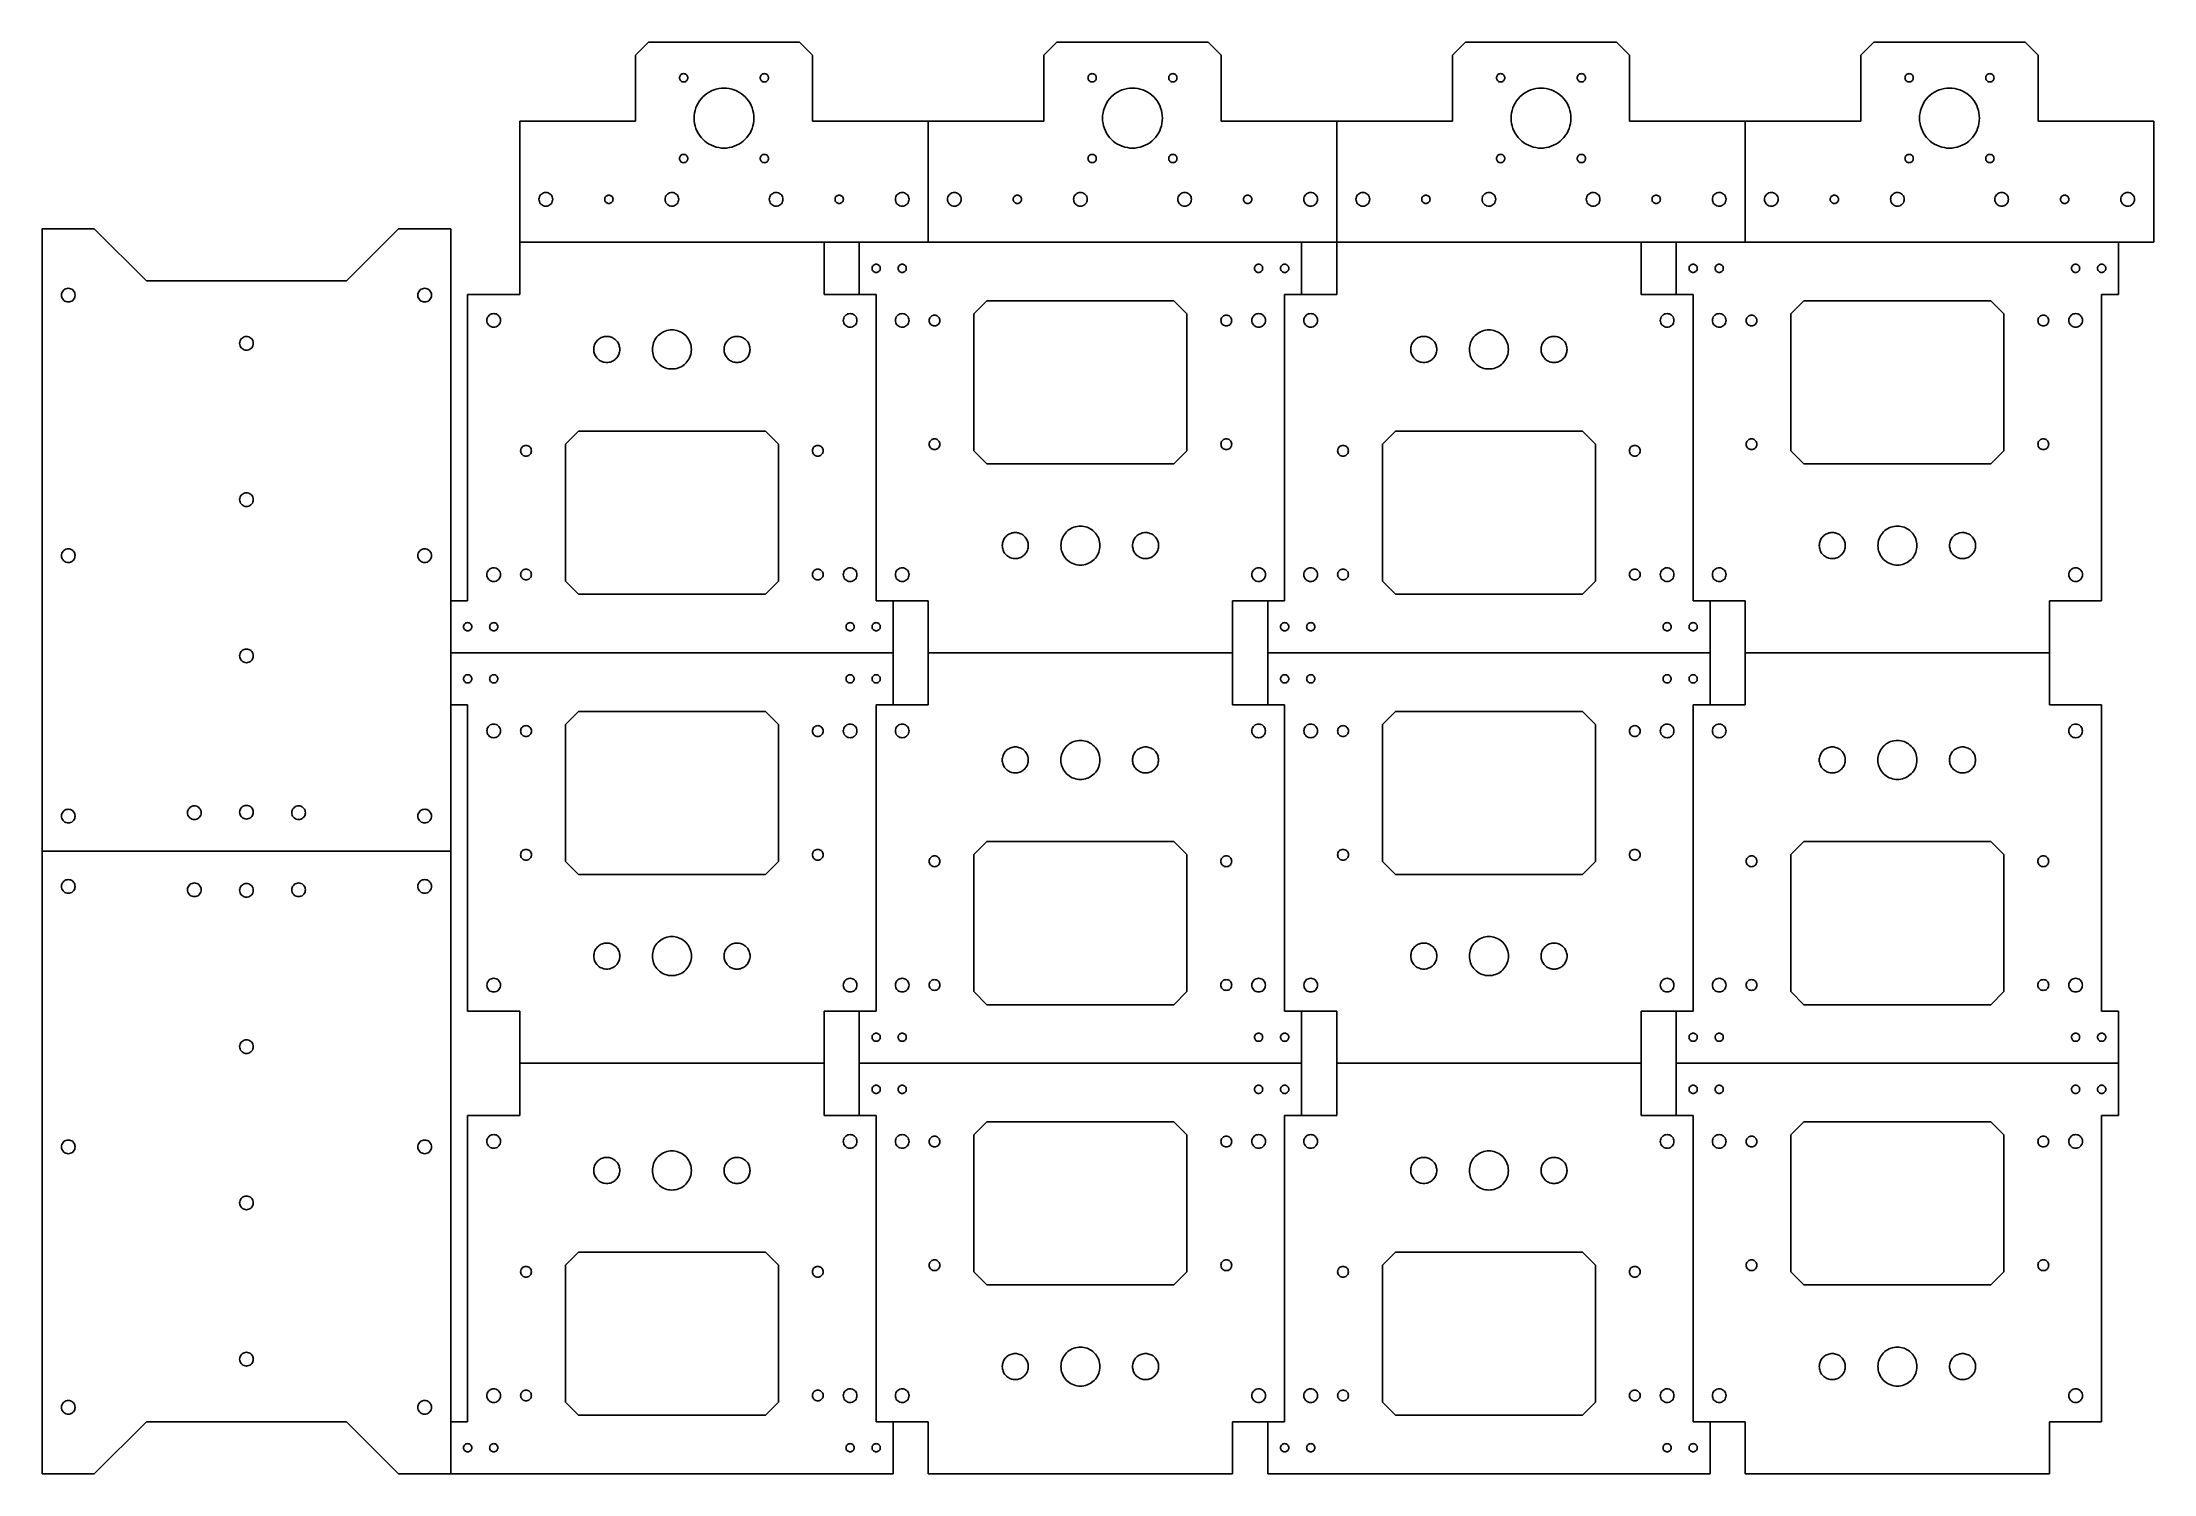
# Model space of a CAD drawing. Extents: x -80 to 731, y 0 to 550.
import ezdxf

# ---------------------------------------------------------------- set-up
doc = ezdxf.new("R2010")
doc.units = 0
doc.layers.add('LAYER_1', color=7, linetype='CONTINUOUS')

msp = doc.modelspace()

# ---------------------------------------------------------------- linework, layer by layer
at = {"layer": 'LAYER_1', "color": 7}
for p, q in [((147.84, 544.74), (152.84, 549.74)), ((147.84, 519.44), (147.84, 544.74)), ((152.84, 549.74), (210.84, 549.74)), ((210.84, 549.74), (215.84, 544.74)), ((215.84, 544.74), (215.84, 519.44)), ((304.64, 544.74), (309.64, 549.74)), ((304.64, 519.44), (304.64, 544.74)), ((309.64, 549.74), (367.64, 549.74)), ((367.64, 549.74), (372.64, 544.74)), ((372.64, 544.74), (372.64, 519.44)), ((461.44, 544.74), (466.44, 549.74)), ((461.44, 519.44), (461.44, 544.74)), ((466.44, 549.74), (524.44, 549.74)), ((524.44, 549.74), (529.44, 544.74)), ((529.44, 544.74), (529.44, 519.44)), ((618.24, 544.74), (623.24, 549.74)), ((618.24, 519.44), (618.24, 544.74)), ((623.24, 549.74), (681.24, 549.74)), ((681.24, 549.74), (686.24, 544.74)), ((686.24, 544.74), (686.24, 519.44)), ((167.94, 536.09), (167.94, 536.09)), ((198.94, 536.09), (198.94, 536.09)), ((324.74, 536.09), (324.74, 536.09)), ((355.74, 536.09), (355.74, 536.09)), ((481.54, 536.09), (481.54, 536.09)), ((512.54, 536.09), (512.54, 536.09)), ((638.34, 536.09), (638.34, 536.09)), ((669.34, 536.09), (669.34, 536.09)), ((147.84, 519.44), (103.44, 519.44)), ((103.44, 519.44), (103.44, 452.94)), ((193.34, 520.59), (193.34, 520.59)), ((304.64, 519.44), (215.84, 519.44)), ((260.24, 472.94), (260.24, 519.44)), ((350.14, 520.59), (350.14, 520.59)), ((461.44, 519.44), (372.64, 519.44)), ((417.04, 519.44), (417.04, 452.94)), ((506.94, 520.59), (506.94, 520.59)), ((618.24, 519.44), (529.44, 519.44)), ((573.84, 472.94), (573.84, 519.44)), ((663.74, 520.59), (663.74, 520.59)), ((730.64, 519.44), (686.24, 519.44)), ((730.64, 472.94), (730.64, 519.44)), ((167.94, 505.09), (167.94, 505.09)), ((198.94, 505.09), (198.94, 505.09)), ((324.74, 505.09), (324.74, 505.09)), ((355.74, 505.09), (355.74, 505.09)), ((481.54, 505.09), (481.54, 505.09)), ((512.54, 505.09), (512.54, 505.09)), ((638.34, 505.09), (638.34, 505.09)), ((669.34, 505.09), (669.34, 505.09)), ((116.07, 489.44), (116.07, 489.44)), ((139.24, 489.44), (139.24, 489.44)), ((164.47, 489.44), (164.47, 489.44)), ((204.47, 489.44), (204.47, 489.44)), ((227.64, 489.44), (227.64, 489.44)), ((252.87, 489.44), (252.87, 489.44)), ((272.87, 489.44), (272.87, 489.44)), ((296.04, 489.44), (296.04, 489.44)), ((321.27, 489.44), (321.27, 489.44)), ((361.27, 489.44), (361.27, 489.44)), ((384.44, 489.44), (384.44, 489.44)), ((409.67, 489.44), (409.67, 489.44)), ((429.67, 489.44), (429.67, 489.44)), ((452.84, 489.44), (452.84, 489.44)), ((478.07, 489.44), (478.07, 489.44)), ((518.07, 489.44), (518.07, 489.44)), ((541.24, 489.44), (541.24, 489.44)), ((566.47, 489.44), (566.47, 489.44)), ((586.47, 489.44), (586.47, 489.44)), ((609.64, 489.44), (609.64, 489.44)), ((634.87, 489.44), (634.87, 489.44)), ((674.87, 489.44), (674.87, 489.44)), ((698.04, 489.44), (698.04, 489.44)), ((723.27, 489.44), (723.27, 489.44)), ((-79.86, 0.14), (-79.86, 478.14)), ((-79.86, 478.14), (-59.86, 478.14)), ((-59.86, 478.14), (-39.86, 458.14)), ((36.94, 458.14), (56.94, 478.14)), ((56.94, 478.14), (76.94, 478.14)), ((76.94, 478.14), (76.94, 0.14)), ((730.64, 472.94), (103.44, 472.94)), ((220.24, 452.94), (220.24, 472.94)), ((233.74, 472.94), (233.74, 452.94)), ((403.54, 452.94), (403.54, 472.94)), ((533.84, 452.94), (533.84, 472.94)), ((547.34, 472.94), (547.34, 452.94)), ((717.14, 452.94), (717.14, 472.94)), ((238.67, 462.94), (238.67, 462.94)), ((248.67, 462.94), (248.67, 462.94)), ((385.47, 462.94), (385.47, 462.94)), ((395.47, 462.94), (395.47, 462.94)), ((552.27, 462.94), (552.27, 462.94)), ((562.27, 462.94), (562.27, 462.94)), ((699.07, 462.94), (699.07, 462.94)), ((709.07, 462.94), (709.07, 462.94)), ((36.94, 458.14), (-39.86, 458.14)), ((-67.23, 452.64), (-67.23, 452.64)), ((69.57, 452.64), (69.57, 452.64)), ((103.44, 452.94), (83.44, 452.94)), ((83.44, 452.94), (83.44, 335.34)), ((240.24, 452.94), (220.24, 452.94)), ((240.24, 335.34), (240.24, 452.94)), ((282.74, 450.44), (277.74, 445.44)), ((354.54, 450.44), (282.74, 450.44)), ((359.54, 445.44), (354.54, 450.44)), ((397.04, 335.34), (397.04, 452.94)), ((417.04, 452.94), (397.04, 452.94)), ((553.84, 452.94), (533.84, 452.94)), ((553.84, 335.34), (553.84, 452.94)), ((596.34, 450.44), (591.34, 445.44)), ((668.14, 450.44), (596.34, 450.44)), ((673.14, 445.44), (668.14, 450.44)), ((710.64, 335.34), (710.64, 452.94)), ((710.64, 452.94), (717.14, 452.94)), ((96.07, 442.94), (96.07, 442.94)), ((232.87, 442.94), (232.87, 442.94)), ((247.62, 442.94), (247.62, 442.94)), ((260.57, 442.89), (260.57, 442.89)), ((277.74, 445.44), (277.74, 392.84)), ((359.54, 392.84), (359.54, 445.44)), ((372.57, 442.89), (372.57, 442.89)), ((384.42, 442.94), (384.42, 442.94)), ((409.67, 442.94), (409.67, 442.94)), ((546.47, 442.94), (546.47, 442.94)), ((561.22, 442.94), (561.22, 442.94)), ((574.17, 442.89), (574.17, 442.89)), ((591.34, 445.44), (591.34, 392.84)), ((673.14, 392.84), (673.14, 445.44)), ((686.17, 442.89), (686.17, 442.89)), ((698.02, 442.94), (698.02, 442.94)), ((1.17, 434.14), (1.17, 434.14)), ((141.84, 431.79), (141.84, 431.79)), ((169.34, 431.79), (169.34, 431.79)), ((191.84, 431.79), (191.84, 431.79)), ((455.44, 431.79), (455.44, 431.79)), ((482.94, 431.79), (482.94, 431.79)), ((505.44, 431.79), (505.44, 431.79)), ((125.94, 400.44), (120.94, 395.44)), ((197.74, 400.44), (125.94, 400.44)), ((202.74, 395.44), (197.74, 400.44)), ((439.54, 400.44), (434.54, 395.44)), ((511.34, 400.44), (439.54, 400.44)), ((516.34, 395.44), (511.34, 400.44)), ((107.92, 392.89), (107.92, 392.89)), ((120.94, 395.44), (120.94, 342.84)), ((202.74, 342.84), (202.74, 395.44)), ((219.92, 392.89), (219.92, 392.89)), ((260.57, 395.39), (260.57, 395.39)), ((277.74, 392.84), (282.74, 387.84)), ((354.54, 387.84), (359.54, 392.84)), ((372.57, 395.39), (372.57, 395.39)), ((421.52, 392.89), (421.52, 392.89)), ((434.54, 395.44), (434.54, 342.84)), ((516.34, 342.84), (516.34, 395.44)), ((533.52, 392.89), (533.52, 392.89)), ((574.17, 395.39), (574.17, 395.39)), ((591.34, 392.84), (596.34, 387.84)), ((668.14, 387.84), (673.14, 392.84)), ((686.17, 395.39), (686.17, 395.39)), ((282.74, 387.84), (354.54, 387.84)), ((596.34, 387.84), (668.14, 387.84)), ((1.17, 374.14), (1.17, 374.14)), ((-67.23, 352.64), (-67.23, 352.64)), ((69.57, 352.64), (69.57, 352.64)), ((288.64, 356.49), (288.64, 356.49)), ((311.14, 356.49), (311.14, 356.49)), ((338.64, 356.49), (338.64, 356.49)), ((602.24, 356.49), (602.24, 356.49)), ((624.74, 356.49), (624.74, 356.49)), ((652.24, 356.49), (652.24, 356.49)), ((96.07, 345.34), (96.07, 345.34)), ((107.92, 345.39), (107.92, 345.39)), ((120.94, 342.84), (125.94, 337.84)), ((197.74, 337.84), (202.74, 342.84)), ((219.92, 345.39), (219.92, 345.39)), ((232.87, 345.34), (232.87, 345.34)), ((247.62, 345.34), (247.62, 345.34)), ((384.42, 345.34), (384.42, 345.34)), ((409.67, 345.34), (409.67, 345.34)), ((421.52, 345.39), (421.52, 345.39)), ((434.54, 342.84), (439.54, 337.84)), ((511.34, 337.84), (516.34, 342.84)), ((533.52, 345.39), (533.52, 345.39)), ((546.47, 345.34), (546.47, 345.34)), ((561.22, 345.34), (561.22, 345.34)), ((698.02, 345.34), (698.02, 345.34)), ((83.44, 335.34), (76.94, 335.34)), ((125.94, 337.84), (197.74, 337.84)), ((240.24, 335.34), (260.24, 335.34)), ((246.74, 295.34), (246.74, 335.34)), ((260.24, 335.34), (260.24, 295.34)), ((377.04, 295.34), (377.04, 335.34)), ((377.04, 335.34), (397.04, 335.34)), ((390.54, 335.34), (390.54, 295.34)), ((439.54, 337.84), (511.34, 337.84)), ((553.84, 335.34), (573.84, 335.34)), ((560.34, 295.34), (560.34, 335.34)), ((573.84, 335.34), (573.84, 295.34)), ((690.64, 295.34), (690.64, 335.34)), ((690.64, 335.34), (710.64, 335.34)), ((85.02, 325.34), (85.02, 325.34)), ((95.02, 325.34), (95.02, 325.34)), ((231.82, 325.34), (231.82, 325.34)), ((241.82, 325.34), (241.82, 325.34)), ((398.62, 325.34), (398.62, 325.34)), ((408.62, 325.34), (408.62, 325.34)), ((545.42, 325.34), (545.42, 325.34)), ((555.42, 325.34), (555.42, 325.34)), ((1.17, 314.14), (1.17, 314.14)), ((246.74, 315.34), (76.94, 315.34)), ((377.04, 315.34), (260.24, 315.34)), ((390.54, 315.34), (560.34, 315.34)), ((573.84, 315.34), (690.64, 315.34)), ((81.87, 305.34), (81.87, 305.34)), ((91.87, 305.34), (91.87, 305.34)), ((228.67, 305.34), (228.67, 305.34)), ((238.67, 305.34), (238.67, 305.34)), ((395.47, 305.34), (395.47, 305.34)), ((405.47, 305.34), (405.47, 305.34)), ((542.27, 305.34), (542.27, 305.34)), ((552.27, 305.34), (552.27, 305.34)), ((76.94, 295.34), (83.44, 295.34)), ((83.44, 295.34), (83.44, 177.74)), ((125.94, 292.84), (120.94, 287.84)), ((197.74, 292.84), (125.94, 292.84)), ((202.74, 287.84), (197.74, 292.84)), ((240.24, 177.74), (240.24, 295.34)), ((260.24, 295.34), (240.24, 295.34)), ((397.04, 295.34), (377.04, 295.34)), ((397.04, 295.34), (397.04, 177.74)), ((439.54, 292.84), (434.54, 287.84)), ((511.34, 292.84), (439.54, 292.84)), ((516.34, 287.84), (511.34, 292.84)), ((553.84, 177.74), (553.84, 295.34)), ((573.84, 295.34), (553.84, 295.34)), ((710.64, 295.34), (690.64, 295.34)), ((710.64, 177.74), (710.64, 295.34)), ((90.82, 285.34), (90.82, 285.34)), ((103.77, 285.29), (103.77, 285.29)), ((120.94, 287.84), (120.94, 235.24)), ((202.74, 235.24), (202.74, 287.84)), ((215.77, 285.29), (215.77, 285.29)), ((227.62, 285.34), (227.62, 285.34)), ((252.87, 285.34), (252.87, 285.34)), ((389.67, 285.34), (389.67, 285.34)), ((404.42, 285.34), (404.42, 285.34)), ((417.37, 285.29), (417.37, 285.29)), ((434.54, 287.84), (434.54, 235.24)), ((516.34, 235.24), (516.34, 287.84)), ((529.37, 285.29), (529.37, 285.29)), ((541.22, 285.34), (541.22, 285.34)), ((566.47, 285.34), (566.47, 285.34)), ((703.27, 285.34), (703.27, 285.34)), ((298.64, 274.19), (298.64, 274.19)), ((326.14, 274.19), (326.14, 274.19)), ((348.64, 274.19), (348.64, 274.19)), ((612.24, 274.19), (612.24, 274.19)), ((639.74, 274.19), (639.74, 274.19)), ((662.24, 274.19), (662.24, 274.19)), ((-67.23, 252.64), (-67.23, 252.64)), ((-18.83, 253.93), (-18.83, 253.93)), ((1.17, 254.14), (1.17, 254.14)), ((21.17, 253.93), (21.17, 253.93)), ((69.57, 252.64), (69.57, 252.64)), ((76.94, 239.14), (-79.86, 239.14)), ((103.77, 237.79), (103.77, 237.79)), ((120.94, 235.24), (125.94, 230.24)), ((197.74, 230.24), (202.74, 235.24)), ((215.77, 237.79), (215.77, 237.79)), ((264.72, 235.29), (264.72, 235.29)), ((282.74, 242.84), (277.74, 237.84)), ((277.74, 237.84), (277.74, 185.24)), ((354.54, 242.84), (282.74, 242.84)), ((359.54, 237.84), (354.54, 242.84)), ((359.54, 185.24), (359.54, 237.84)), ((376.72, 235.29), (376.72, 235.29)), ((417.37, 237.79), (417.37, 237.79)), ((434.54, 235.24), (439.54, 230.24)), ((511.34, 230.24), (516.34, 235.24)), ((529.37, 237.79), (529.37, 237.79)), ((578.32, 235.29), (578.32, 235.29)), ((596.34, 242.84), (591.34, 237.84)), ((591.34, 237.84), (591.34, 185.24)), ((668.14, 242.84), (596.34, 242.84)), ((673.14, 237.84), (668.14, 242.84)), ((673.14, 185.24), (673.14, 237.84)), ((690.32, 235.29), (690.32, 235.29)), ((125.94, 230.24), (197.74, 230.24)), ((439.54, 230.24), (511.34, 230.24)), ((-67.23, 225.64), (-67.23, 225.64)), ((-18.83, 224.35), (-18.83, 224.35)), ((1.17, 224.14), (1.17, 224.14)), ((21.17, 224.35), (21.17, 224.35)), ((69.57, 225.64), (69.57, 225.64)), ((131.84, 198.89), (131.84, 198.89)), ((154.34, 198.89), (154.34, 198.89)), ((181.84, 198.89), (181.84, 198.89)), ((445.44, 198.89), (445.44, 198.89)), ((467.94, 198.89), (467.94, 198.89)), ((495.44, 198.89), (495.44, 198.89)), ((90.82, 187.74), (90.82, 187.74)), ((227.62, 187.74), (227.62, 187.74)), ((252.87, 187.74), (252.87, 187.74)), ((264.72, 187.79), (264.72, 187.79)), ((376.72, 187.79), (376.72, 187.79)), ((389.67, 187.74), (389.67, 187.74)), ((404.42, 187.74), (404.42, 187.74)), ((541.22, 187.74), (541.22, 187.74)), ((566.47, 187.74), (566.47, 187.74)), ((578.32, 187.79), (578.32, 187.79)), ((690.32, 187.79), (690.32, 187.79)), ((703.27, 187.74), (703.27, 187.74)), ((277.74, 185.24), (282.74, 180.24)), ((282.74, 180.24), (354.54, 180.24)), ((354.54, 180.24), (359.54, 185.24)), ((591.34, 185.24), (596.34, 180.24)), ((596.34, 180.24), (668.14, 180.24)), ((668.14, 180.24), (673.14, 185.24)), ((83.44, 177.74), (103.44, 177.74)), ((103.44, 177.74), (103.44, 137.74)), ((220.24, 137.74), (220.24, 177.74)), ((220.24, 177.74), (240.24, 177.74)), ((233.74, 177.74), (233.74, 137.74)), ((397.04, 177.74), (417.04, 177.74)), ((403.54, 137.74), (403.54, 177.74)), ((417.04, 177.74), (417.04, 137.74)), ((533.84, 137.74), (533.84, 177.74)), ((533.84, 177.74), (553.84, 177.74)), ((547.34, 177.74), (547.34, 137.74)), ((717.14, 177.74), (710.64, 177.74)), ((717.14, 137.74), (717.14, 177.74)), ((1.17, 164.14), (1.17, 164.14)), ((241.82, 167.74), (241.82, 167.74)), ((251.82, 167.74), (251.82, 167.74)), ((388.62, 167.74), (388.62, 167.74)), ((398.62, 167.74), (398.62, 167.74)), ((555.42, 167.74), (555.42, 167.74)), ((565.42, 167.74), (565.42, 167.74)), ((702.22, 167.74), (702.22, 167.74)), ((712.22, 167.74), (712.22, 167.74)), ((220.24, 157.74), (103.44, 157.74)), ((233.74, 157.74), (403.54, 157.74)), ((533.84, 157.74), (417.04, 157.74)), ((717.14, 157.74), (547.34, 157.74)), ((238.67, 147.74), (238.67, 147.74)), ((248.67, 147.74), (248.67, 147.74)), ((385.47, 147.74), (385.47, 147.74)), ((395.47, 147.74), (395.47, 147.74)), ((552.27, 147.74), (552.27, 147.74)), ((562.27, 147.74), (562.27, 147.74)), ((699.07, 147.74), (699.07, 147.74)), ((709.07, 147.74), (709.07, 147.74)), ((103.44, 137.74), (83.44, 137.74)), ((83.44, 137.74), (83.44, 20.14)), ((240.24, 137.74), (220.24, 137.74)), ((240.24, 137.74), (240.24, 20.14)), ((282.74, 135.24), (277.74, 130.24)), ((277.74, 130.24), (277.74, 77.64)), ((354.54, 135.24), (282.74, 135.24)), ((359.54, 130.24), (354.54, 135.24)), ((359.54, 77.64), (359.54, 130.24)), ((397.04, 20.14), (397.04, 137.74)), ((417.04, 137.74), (397.04, 137.74)), ((553.84, 137.74), (533.84, 137.74)), ((553.84, 20.14), (553.84, 137.74)), ((596.34, 135.24), (591.34, 130.24)), ((591.34, 130.24), (591.34, 77.64)), ((668.14, 135.24), (596.34, 135.24)), ((673.14, 130.24), (668.14, 135.24)), ((673.14, 77.64), (673.14, 130.24)), ((710.64, 20.14), (710.64, 137.74)), ((710.64, 137.74), (717.14, 137.74)), ((-67.23, 125.64), (-67.23, 125.64)), ((69.57, 125.64), (69.57, 125.64)), ((96.07, 127.74), (96.07, 127.74)), ((232.87, 127.74), (232.87, 127.74)), ((247.62, 127.74), (247.62, 127.74)), ((260.57, 127.69), (260.57, 127.69)), ((372.57, 127.69), (372.57, 127.69)), ((384.42, 127.74), (384.42, 127.74)), ((409.67, 127.74), (409.67, 127.74)), ((546.47, 127.74), (546.47, 127.74)), ((561.22, 127.74), (561.22, 127.74)), ((574.17, 127.69), (574.17, 127.69)), ((686.17, 127.69), (686.17, 127.69)), ((698.02, 127.74), (698.02, 127.74)), ((141.84, 116.59), (141.84, 116.59)), ((169.34, 116.59), (169.34, 116.59)), ((191.84, 116.59), (191.84, 116.59)), ((455.44, 116.59), (455.44, 116.59)), ((482.94, 116.59), (482.94, 116.59)), ((505.44, 116.59), (505.44, 116.59)), ((1.17, 104.14), (1.17, 104.14)), ((125.94, 85.24), (120.94, 80.24)), ((197.74, 85.24), (125.94, 85.24)), ((202.74, 80.24), (197.74, 85.24)), ((439.54, 85.24), (434.54, 80.24)), ((511.34, 85.24), (439.54, 85.24)), ((516.34, 80.24), (511.34, 85.24)), ((107.92, 77.69), (107.92, 77.69)), ((120.94, 80.24), (120.94, 27.64)), ((202.74, 27.64), (202.74, 80.24)), ((219.92, 77.69), (219.92, 77.69)), ((260.57, 80.19), (260.57, 80.19)), ((277.74, 77.64), (282.74, 72.64)), ((354.54, 72.64), (359.54, 77.64)), ((372.57, 80.19), (372.57, 80.19)), ((421.52, 77.69), (421.52, 77.69)), ((434.54, 80.24), (434.54, 27.64)), ((516.34, 27.64), (516.34, 80.24)), ((533.52, 77.69), (533.52, 77.69)), ((574.17, 80.19), (574.17, 80.19)), ((591.34, 77.64), (596.34, 72.64)), ((668.14, 72.64), (673.14, 77.64)), ((686.17, 80.19), (686.17, 80.19)), ((282.74, 72.64), (354.54, 72.64)), ((596.34, 72.64), (668.14, 72.64)), ((1.17, 44.14), (1.17, 44.14)), ((288.64, 41.29), (288.64, 41.29)), ((311.14, 41.29), (311.14, 41.29)), ((338.64, 41.29), (338.64, 41.29)), ((602.24, 41.29), (602.24, 41.29)), ((624.74, 41.29), (624.74, 41.29)), ((652.24, 41.29), (652.24, 41.29)), ((-67.23, 25.64), (-67.23, 25.64)), ((69.57, 25.64), (69.57, 25.64)), ((96.07, 30.14), (96.07, 30.14)), ((107.92, 30.19), (107.92, 30.19)), ((120.94, 27.64), (125.94, 22.64)), ((197.74, 22.64), (202.74, 27.64)), ((219.92, 30.19), (219.92, 30.19)), ((232.87, 30.14), (232.87, 30.14)), ((247.62, 30.14), (247.62, 30.14)), ((384.42, 30.14), (384.42, 30.14)), ((409.67, 30.14), (409.67, 30.14)), ((421.52, 30.19), (421.52, 30.19)), ((434.54, 27.64), (439.54, 22.64)), ((511.34, 22.64), (516.34, 27.64)), ((533.52, 30.19), (533.52, 30.19)), ((546.47, 30.14), (546.47, 30.14)), ((561.22, 30.14), (561.22, 30.14)), ((698.02, 30.14), (698.02, 30.14)), ((-59.86, 0.14), (-39.86, 20.14)), ((36.94, 20.14), (-39.86, 20.14)), ((36.94, 20.14), (56.94, 0.14)), ((83.44, 20.14), (76.94, 20.14)), ((125.94, 22.64), (197.74, 22.64)), ((240.24, 20.14), (260.24, 20.14)), ((246.74, 0.14), (246.74, 20.14)), ((260.24, 20.14), (260.24, 0.14)), ((377.04, 0.14), (377.04, 20.14)), ((377.04, 20.14), (397.04, 20.14)), ((390.54, 20.14), (390.54, 0.14)), ((439.54, 22.64), (511.34, 22.64)), ((553.84, 20.14), (573.84, 20.14)), ((560.34, 0.14), (560.34, 20.14)), ((573.84, 20.14), (573.84, 0.14)), ((690.64, 0.14), (690.64, 20.14)), ((690.64, 20.14), (710.64, 20.14)), ((85.02, 10.14), (85.02, 10.14)), ((95.02, 10.14), (95.02, 10.14)), ((231.82, 10.14), (231.82, 10.14)), ((241.82, 10.14), (241.82, 10.14)), ((398.62, 10.14), (398.62, 10.14)), ((408.62, 10.14), (408.62, 10.14)), ((545.42, 10.14), (545.42, 10.14)), ((555.42, 10.14), (555.42, 10.14)), ((-79.86, 0.14), (-59.86, 0.14)), ((56.94, 0.14), (246.74, 0.14)), ((260.24, 0.14), (377.04, 0.14)), ((390.54, 0.14), (560.34, 0.14)), ((573.84, 0.14), (690.64, 0.14))]:
    msp.add_line(p, q, dxfattribs=at)
for points, knots in [([(167.94, 536.09), (167.92, 535.9), (167.88, 535.53), (167.59, 535.04), (167.16, 534.68), (166.62, 534.48), (166.06, 534.48), (165.52, 534.68), (165.09, 535.04), (164.81, 535.53), (164.71, 536.09), (164.81, 536.65), (165.09, 537.14), (165.52, 537.51), (166.06, 537.7), (166.62, 537.7), (167.16, 537.51), (167.59, 537.14), (167.88, 536.65), (167.92, 536.28), (167.94, 536.09)], [0, 0, 0, 0, 0.558344, 1.108695, 1.667038, 2.225381, 2.775733, 3.334075, 3.892418, 4.442769, 5.001113, 5.559455, 6.109806, 6.668149, 7.226492, 7.776844, 8.335186, 8.89353, 9.443881, 10.002223, 10.002223, 10.002223, 10.002223]), ([(198.94, 536.09), (198.92, 535.9), (198.88, 535.53), (198.59, 535.04), (198.16, 534.68), (197.62, 534.48), (197.06, 534.48), (196.52, 534.68), (196.09, 535.04), (195.81, 535.53), (195.71, 536.09), (195.81, 536.65), (196.09, 537.14), (196.52, 537.51), (197.06, 537.7), (197.62, 537.7), (198.16, 537.51), (198.59, 537.14), (198.88, 536.65), (198.92, 536.28), (198.94, 536.09)], [0, 0, 0, 0, 0.558344, 1.108695, 1.667038, 2.225381, 2.775733, 3.334075, 3.892418, 4.442769, 5.001113, 5.559455, 6.109806, 6.668149, 7.226492, 7.776844, 8.335186, 8.89353, 9.443881, 10.002223, 10.002223, 10.002223, 10.002223]), ([(324.74, 536.09), (324.72, 535.9), (324.68, 535.53), (324.39, 535.04), (323.96, 534.68), (323.42, 534.48), (322.86, 534.48), (322.32, 534.68), (321.89, 535.04), (321.61, 535.53), (321.51, 536.09), (321.61, 536.65), (321.89, 537.14), (322.32, 537.51), (322.86, 537.7), (323.42, 537.7), (323.96, 537.51), (324.39, 537.14), (324.68, 536.65), (324.72, 536.28), (324.74, 536.09)], [0, 0, 0, 0, 0.558344, 1.108695, 1.667038, 2.225381, 2.775733, 3.334075, 3.892418, 4.442769, 5.001113, 5.559455, 6.109806, 6.668149, 7.226492, 7.776844, 8.335186, 8.89353, 9.443881, 10.002223, 10.002223, 10.002223, 10.002223]), ([(355.74, 536.09), (355.72, 535.9), (355.68, 535.53), (355.39, 535.04), (354.96, 534.68), (354.42, 534.48), (353.86, 534.48), (353.32, 534.68), (352.89, 535.04), (352.61, 535.53), (352.51, 536.09), (352.61, 536.65), (352.89, 537.14), (353.32, 537.51), (353.86, 537.7), (354.42, 537.7), (354.96, 537.51), (355.39, 537.14), (355.68, 536.65), (355.72, 536.28), (355.74, 536.09)], [0, 0, 0, 0, 0.558344, 1.108695, 1.667038, 2.225381, 2.775733, 3.334075, 3.892418, 4.442769, 5.001113, 5.559455, 6.109806, 6.668149, 7.226492, 7.776844, 8.335186, 8.89353, 9.443881, 10.002223, 10.002223, 10.002223, 10.002223]), ([(481.54, 536.09), (481.52, 535.9), (481.48, 535.53), (481.19, 535.04), (480.76, 534.68), (480.22, 534.48), (479.66, 534.48), (479.12, 534.68), (478.69, 535.04), (478.41, 535.53), (478.31, 536.09), (478.41, 536.65), (478.69, 537.14), (479.12, 537.51), (479.66, 537.7), (480.22, 537.7), (480.76, 537.51), (481.19, 537.14), (481.48, 536.65), (481.52, 536.28), (481.54, 536.09)], [0, 0, 0, 0, 0.558344, 1.108695, 1.667037, 2.225381, 2.775732, 3.334076, 3.892418, 4.442769, 5.001113, 5.559455, 6.109805, 6.668149, 7.226492, 7.776843, 8.335187, 8.89353, 9.443881, 10.002222, 10.002222, 10.002222, 10.002222]), ([(512.54, 536.09), (512.52, 535.9), (512.48, 535.53), (512.19, 535.04), (511.76, 534.68), (511.22, 534.48), (510.66, 534.48), (510.12, 534.68), (509.69, 535.04), (509.41, 535.53), (509.31, 536.09), (509.41, 536.65), (509.69, 537.14), (510.12, 537.51), (510.66, 537.7), (511.22, 537.7), (511.76, 537.51), (512.19, 537.14), (512.48, 536.65), (512.52, 536.28), (512.54, 536.09)], [0, 0, 0, 0, 0.558344, 1.108695, 1.667037, 2.225381, 2.775732, 3.334075, 3.892418, 4.442769, 5.001113, 5.559455, 6.109805, 6.668149, 7.226492, 7.776843, 8.335187, 8.89353, 9.44388, 10.002222, 10.002222, 10.002222, 10.002222]), ([(638.34, 536.09), (638.32, 535.9), (638.28, 535.53), (637.99, 535.04), (637.56, 534.68), (637.02, 534.48), (636.46, 534.48), (635.92, 534.68), (635.49, 535.04), (635.21, 535.53), (635.11, 536.09), (635.21, 536.65), (635.49, 537.14), (635.92, 537.51), (636.46, 537.7), (637.02, 537.7), (637.56, 537.51), (637.99, 537.14), (638.28, 536.65), (638.32, 536.28), (638.34, 536.09)], [0, 0, 0, 0, 0.558344, 1.108695, 1.667038, 2.225381, 2.775733, 3.334075, 3.892418, 4.442769, 5.001113, 5.559455, 6.109806, 6.668149, 7.226492, 7.776844, 8.335186, 8.89353, 9.443881, 10.002223, 10.002223, 10.002223, 10.002223]), ([(669.34, 536.09), (669.32, 535.9), (669.28, 535.53), (668.99, 535.04), (668.56, 534.68), (668.02, 534.48), (667.46, 534.48), (666.92, 534.68), (666.49, 535.04), (666.21, 535.53), (666.11, 536.09), (666.21, 536.65), (666.49, 537.14), (666.92, 537.51), (667.46, 537.7), (668.02, 537.7), (668.56, 537.51), (668.99, 537.14), (669.28, 536.65), (669.32, 536.28), (669.34, 536.09)], [0, 0, 0, 0, 0.558344, 1.108695, 1.667038, 2.225381, 2.775733, 3.334075, 3.892418, 4.442769, 5.001113, 5.559455, 6.109806, 6.668149, 7.226492, 7.776844, 8.335186, 8.89353, 9.443881, 10.002223, 10.002223, 10.002223, 10.002223]), ([(193.34, 520.59), (193.2, 519.25), (192.93, 516.58), (190.81, 513.05), (187.71, 510.43), (183.88, 509.03), (179.8, 509.03), (175.97, 510.43), (172.85, 513.05), (170.81, 516.58), (170.1, 520.59), (170.81, 524.61), (172.85, 528.13), (175.97, 530.76), (179.8, 532.15), (183.88, 532.15), (187.71, 530.76), (190.81, 528.13), (192.93, 524.61), (193.2, 521.94), (193.34, 520.59)], [0, 0, 0, 0, 4.013088, 7.968742, 11.981828, 15.994916, 19.95057, 23.963658, 27.976744, 31.932398, 35.945486, 39.958571, 43.914225, 47.927313, 51.9404, 55.896054, 59.909141, 63.922229, 67.877883, 71.890969, 71.890969, 71.890969, 71.890969]), ([(350.14, 520.59), (350, 519.25), (349.73, 516.58), (347.61, 513.05), (344.51, 510.43), (340.68, 509.03), (336.6, 509.03), (332.77, 510.43), (329.65, 513.05), (327.61, 516.58), (326.9, 520.59), (327.61, 524.61), (329.65, 528.13), (332.77, 530.76), (336.6, 532.15), (340.68, 532.15), (344.51, 530.76), (347.61, 528.13), (349.73, 524.61), (350, 521.94), (350.14, 520.59)], [0, 0, 0, 0, 4.013088, 7.968741, 11.981828, 15.994916, 19.95057, 23.963657, 27.976744, 31.932398, 35.945486, 39.958571, 43.914225, 47.927313, 51.9404, 55.896054, 59.909141, 63.922229, 67.877883, 71.890969, 71.890969, 71.890969, 71.890969]), ([(506.94, 520.59), (506.8, 519.25), (506.53, 516.58), (504.41, 513.05), (501.31, 510.43), (497.48, 509.03), (493.4, 509.03), (489.57, 510.43), (486.45, 513.05), (484.41, 516.58), (483.7, 520.59), (484.41, 524.61), (486.45, 528.13), (489.57, 530.76), (493.4, 532.15), (497.48, 532.15), (501.31, 530.76), (504.41, 528.13), (506.53, 524.61), (506.8, 521.94), (506.94, 520.59)], [0, 0, 0, 0, 4.013088, 7.968742, 11.981828, 15.994915, 19.950569, 23.963658, 27.976744, 31.932398, 35.945485, 39.958571, 43.914225, 47.927312, 51.9404, 55.896054, 59.909141, 63.922228, 67.877883, 71.890968, 71.890968, 71.890968, 71.890968]), ([(663.74, 520.59), (663.6, 519.25), (663.33, 516.58), (661.21, 513.05), (658.11, 510.43), (654.28, 509.03), (650.2, 509.03), (646.37, 510.43), (643.25, 513.05), (641.21, 516.58), (640.5, 520.59), (641.21, 524.61), (643.25, 528.13), (646.37, 530.76), (650.2, 532.15), (654.28, 532.15), (658.11, 530.76), (661.21, 528.13), (663.33, 524.61), (663.6, 521.94), (663.74, 520.59)], [0, 0, 0, 0, 4.013088, 7.968742, 11.981828, 15.994916, 19.95057, 23.963658, 27.976744, 31.932398, 35.945485, 39.958571, 43.914225, 47.927313, 51.940399, 55.896053, 59.90914, 63.922228, 67.877883, 71.890968, 71.890968, 71.890968, 71.890968]), ([(167.94, 505.09), (167.92, 504.9), (167.88, 504.53), (167.59, 504.04), (167.16, 503.68), (166.62, 503.48), (166.06, 503.48), (165.52, 503.68), (165.09, 504.04), (164.81, 504.53), (164.71, 505.09), (164.81, 505.65), (165.09, 506.14), (165.52, 506.51), (166.06, 506.7), (166.62, 506.7), (167.16, 506.51), (167.59, 506.14), (167.88, 505.65), (167.92, 505.28), (167.94, 505.09)], [0, 0, 0, 0, 0.558344, 1.108696, 1.66704, 2.225381, 2.775733, 3.334075, 3.892419, 4.442771, 5.001115, 5.559456, 6.109808, 6.668151, 7.226493, 7.776845, 8.335188, 8.893531, 9.443882, 10.002224, 10.002224, 10.002224, 10.002224]), ([(198.94, 505.09), (198.92, 504.9), (198.88, 504.53), (198.59, 504.04), (198.16, 503.68), (197.62, 503.48), (197.06, 503.48), (196.52, 503.68), (196.09, 504.04), (195.81, 504.53), (195.71, 505.09), (195.81, 505.65), (196.09, 506.14), (196.52, 506.51), (197.06, 506.7), (197.62, 506.7), (198.16, 506.51), (198.59, 506.14), (198.88, 505.65), (198.92, 505.28), (198.94, 505.09)], [0, 0, 0, 0, 0.558344, 1.108696, 1.66704, 2.225381, 2.775733, 3.334075, 3.892419, 4.442771, 5.001115, 5.559456, 6.109808, 6.668151, 7.226493, 7.776845, 8.335188, 8.893531, 9.443882, 10.002224, 10.002224, 10.002224, 10.002224]), ([(324.74, 505.09), (324.72, 504.9), (324.68, 504.53), (324.39, 504.04), (323.96, 503.68), (323.42, 503.48), (322.86, 503.48), (322.32, 503.68), (321.89, 504.04), (321.61, 504.53), (321.51, 505.09), (321.61, 505.65), (321.89, 506.14), (322.32, 506.51), (322.86, 506.7), (323.42, 506.7), (323.96, 506.51), (324.39, 506.14), (324.68, 505.65), (324.72, 505.28), (324.74, 505.09)], [0, 0, 0, 0, 0.558344, 1.108696, 1.66704, 2.225381, 2.775733, 3.334075, 3.892419, 4.442771, 5.001115, 5.559456, 6.109808, 6.668151, 7.226493, 7.776845, 8.335188, 8.893531, 9.443882, 10.002224, 10.002224, 10.002224, 10.002224]), ([(355.74, 505.09), (355.72, 504.9), (355.68, 504.53), (355.39, 504.04), (354.96, 503.68), (354.42, 503.48), (353.86, 503.48), (353.32, 503.68), (352.89, 504.04), (352.61, 504.53), (352.51, 505.09), (352.61, 505.65), (352.89, 506.14), (353.32, 506.51), (353.86, 506.7), (354.42, 506.7), (354.96, 506.51), (355.39, 506.14), (355.68, 505.65), (355.72, 505.28), (355.74, 505.09)], [0, 0, 0, 0, 0.558344, 1.108696, 1.66704, 2.225381, 2.775733, 3.334075, 3.892419, 4.442771, 5.001115, 5.559456, 6.109808, 6.668151, 7.226493, 7.776845, 8.335188, 8.893531, 9.443882, 10.002224, 10.002224, 10.002224, 10.002224]), ([(481.54, 505.09), (481.52, 504.9), (481.48, 504.53), (481.19, 504.04), (480.76, 503.68), (480.22, 503.48), (479.66, 503.48), (479.12, 503.68), (478.69, 504.04), (478.41, 504.53), (478.31, 505.09), (478.41, 505.65), (478.69, 506.14), (479.12, 506.51), (479.66, 506.7), (480.22, 506.7), (480.76, 506.51), (481.19, 506.14), (481.48, 505.65), (481.52, 505.28), (481.54, 505.09)], [0, 0, 0, 0, 0.558344, 1.108695, 1.667039, 2.225382, 2.775733, 3.334075, 3.892419, 4.442771, 5.001114, 5.559456, 6.109807, 6.66815, 7.226494, 7.776845, 8.335188, 8.893531, 9.443882, 10.002224, 10.002224, 10.002224, 10.002224]), ([(512.54, 505.09), (512.52, 504.9), (512.48, 504.53), (512.19, 504.04), (511.76, 503.68), (511.22, 503.48), (510.66, 503.48), (510.12, 503.68), (509.69, 504.04), (509.41, 504.53), (509.31, 505.09), (509.41, 505.65), (509.69, 506.14), (510.12, 506.51), (510.66, 506.7), (511.22, 506.7), (511.76, 506.51), (512.19, 506.14), (512.48, 505.65), (512.52, 505.28), (512.54, 505.09)], [0, 0, 0, 0, 0.558344, 1.108696, 1.667039, 2.225382, 2.775733, 3.334075, 3.892419, 4.442771, 5.001114, 5.559456, 6.109807, 6.668151, 7.226494, 7.776845, 8.335188, 8.893531, 9.443882, 10.002224, 10.002224, 10.002224, 10.002224]), ([(638.34, 505.09), (638.32, 504.9), (638.28, 504.53), (637.99, 504.04), (637.56, 503.68), (637.02, 503.48), (636.46, 503.48), (635.92, 503.68), (635.49, 504.04), (635.21, 504.53), (635.11, 505.09), (635.21, 505.65), (635.49, 506.14), (635.92, 506.51), (636.46, 506.7), (637.02, 506.7), (637.56, 506.51), (637.99, 506.14), (638.28, 505.65), (638.32, 505.28), (638.34, 505.09)], [0, 0, 0, 0, 0.558344, 1.108696, 1.66704, 2.225381, 2.775733, 3.334075, 3.892419, 4.442771, 5.001115, 5.559456, 6.109808, 6.668151, 7.226493, 7.776845, 8.335188, 8.893531, 9.443882, 10.002224, 10.002224, 10.002224, 10.002224]), ([(669.34, 505.09), (669.32, 504.9), (669.28, 504.53), (668.99, 504.04), (668.56, 503.68), (668.02, 503.48), (667.46, 503.48), (666.92, 503.68), (666.49, 504.04), (666.21, 504.53), (666.11, 505.09), (666.21, 505.65), (666.49, 506.14), (666.92, 506.51), (667.46, 506.7), (668.02, 506.7), (668.56, 506.51), (668.99, 506.14), (669.28, 505.65), (669.32, 505.28), (669.34, 505.09)], [0, 0, 0, 0, 0.558344, 1.108696, 1.66704, 2.225381, 2.775733, 3.334075, 3.892419, 4.442771, 5.001115, 5.559456, 6.109808, 6.668151, 7.226493, 7.776845, 8.335188, 8.893531, 9.443882, 10.002224, 10.002224, 10.002224, 10.002224]), ([(116.07, 489.44), (116.03, 489.13), (115.97, 488.52), (115.49, 487.72), (114.78, 487.12), (113.91, 486.8), (112.98, 486.8), (112.1, 487.12), (111.39, 487.72), (110.92, 488.52), (110.76, 489.44), (110.92, 490.36), (111.39, 491.16), (112.1, 491.76), (112.98, 492.08), (113.91, 492.08), (114.78, 491.76), (115.49, 491.16), (115.97, 490.36), (116.03, 489.75), (116.07, 489.44)], [0, 0, 0, 0, 0.916031, 1.818952, 2.734982, 3.651014, 4.553935, 5.469965, 6.385997, 7.288919, 8.20495, 9.12098, 10.023901, 10.939933, 11.855963, 12.758884, 13.674916, 14.590947, 15.493867, 16.409898, 16.409898, 16.409898, 16.409898]), ([(139.24, 489.44), (139.22, 489.25), (139.18, 488.88), (138.89, 488.39), (138.46, 488.03), (137.92, 487.83), (137.36, 487.83), (136.82, 488.03), (136.39, 488.39), (136.11, 488.88), (136.01, 489.44), (136.11, 490), (136.39, 490.49), (136.82, 490.86), (137.36, 491.05), (137.92, 491.05), (138.46, 490.86), (138.89, 490.49), (139.18, 490), (139.22, 489.63), (139.24, 489.44)], [0, 0, 0, 0, 0.558343, 1.108695, 1.667038, 2.22538, 2.775732, 3.334075, 3.892416, 4.442768, 5.001111, 5.559453, 6.109804, 6.668146, 7.226489, 7.776841, 8.335183, 8.893526, 9.443878, 10.00222, 10.00222, 10.00222, 10.00222]), ([(164.47, 489.44), (164.43, 489.13), (164.37, 488.52), (163.89, 487.72), (163.18, 487.12), (162.31, 486.8), (161.38, 486.8), (160.5, 487.12), (159.79, 487.72), (159.32, 488.52), (159.16, 489.44), (159.32, 490.36), (159.79, 491.16), (160.5, 491.76), (161.38, 492.08), (162.31, 492.08), (163.18, 491.76), (163.89, 491.16), (164.37, 490.36), (164.43, 489.75), (164.47, 489.44)], [0, 0, 0, 0, 0.916031, 1.818951, 2.734983, 3.651014, 4.553935, 5.469966, 6.385997, 7.288918, 8.204949, 9.120979, 10.0239, 10.93993, 11.855962, 12.758883, 13.674914, 14.590946, 15.493866, 16.409896, 16.409896, 16.409896, 16.409896]), ([(204.47, 489.44), (204.43, 489.13), (204.37, 488.52), (203.89, 487.72), (203.18, 487.12), (202.31, 486.8), (201.38, 486.8), (200.5, 487.12), (199.79, 487.72), (199.32, 488.52), (199.16, 489.44), (199.32, 490.36), (199.79, 491.16), (200.5, 491.76), (201.38, 492.08), (202.31, 492.08), (203.18, 491.76), (203.89, 491.16), (204.37, 490.36), (204.43, 489.75), (204.47, 489.44)], [0, 0, 0, 0, 0.916031, 1.818952, 2.734983, 3.651014, 4.553935, 5.469967, 6.385997, 7.288918, 8.204949, 9.120979, 10.0239, 10.939931, 11.855963, 12.758884, 13.674914, 14.590946, 15.493867, 16.409897, 16.409897, 16.409897, 16.409897]), ([(227.64, 489.44), (227.62, 489.25), (227.58, 488.88), (227.29, 488.39), (226.86, 488.03), (226.32, 487.83), (225.76, 487.83), (225.22, 488.03), (224.79, 488.39), (224.51, 488.88), (224.41, 489.44), (224.51, 490), (224.79, 490.49), (225.22, 490.86), (225.76, 491.05), (226.32, 491.05), (226.86, 490.86), (227.29, 490.49), (227.58, 490), (227.62, 489.63), (227.64, 489.44)], [0, 0, 0, 0, 0.558343, 1.108694, 1.667036, 2.225379, 2.775731, 3.334073, 3.892416, 4.442768, 5.001111, 5.559453, 6.109805, 6.668148, 7.226489, 7.776841, 8.335185, 8.893526, 9.443878, 10.00222, 10.00222, 10.00222, 10.00222]), ([(252.87, 489.44), (252.83, 489.13), (252.77, 488.52), (252.29, 487.72), (251.58, 487.12), (250.71, 486.8), (249.78, 486.8), (248.9, 487.12), (248.19, 487.72), (247.72, 488.52), (247.56, 489.44), (247.72, 490.36), (248.19, 491.16), (248.9, 491.76), (249.78, 492.08), (250.71, 492.08), (251.58, 491.76), (252.29, 491.16), (252.77, 490.36), (252.83, 489.75), (252.87, 489.44)], [0, 0, 0, 0, 0.916031, 1.818952, 2.734984, 3.651015, 4.553936, 5.469968, 6.385998, 7.288919, 8.20495, 9.12098, 10.023901, 10.939932, 11.855963, 12.758884, 13.674915, 14.590948, 15.493868, 16.409898, 16.409898, 16.409898, 16.409898]), ([(272.87, 489.44), (272.83, 489.13), (272.77, 488.52), (272.29, 487.72), (271.58, 487.12), (270.71, 486.8), (269.78, 486.8), (268.9, 487.12), (268.19, 487.72), (267.72, 488.52), (267.56, 489.44), (267.72, 490.36), (268.19, 491.16), (268.9, 491.76), (269.78, 492.08), (270.71, 492.08), (271.58, 491.76), (272.29, 491.16), (272.77, 490.36), (272.83, 489.75), (272.87, 489.44)], [0, 0, 0, 0, 0.916031, 1.818952, 2.734982, 3.651014, 4.553935, 5.469966, 6.385998, 7.288919, 8.20495, 9.12098, 10.023901, 10.939933, 11.855964, 12.758885, 13.674917, 14.590948, 15.493868, 16.409898, 16.409898, 16.409898, 16.409898]), ([(296.04, 489.44), (296.02, 489.25), (295.98, 488.88), (295.69, 488.39), (295.26, 488.03), (294.72, 487.83), (294.16, 487.83), (293.62, 488.03), (293.19, 488.39), (292.91, 488.88), (292.81, 489.44), (292.91, 490), (293.19, 490.49), (293.62, 490.86), (294.16, 491.05), (294.72, 491.05), (295.26, 490.86), (295.69, 490.49), (295.98, 490), (296.02, 489.63), (296.04, 489.44)], [0, 0, 0, 0, 0.558343, 1.108695, 1.667038, 2.22538, 2.775732, 3.334075, 3.892416, 4.442768, 5.001111, 5.559452, 6.109805, 6.668146, 7.226489, 7.776841, 8.335182, 8.893525, 9.443878, 10.002219, 10.002219, 10.002219, 10.002219]), ([(321.27, 489.44), (321.23, 489.13), (321.17, 488.52), (320.69, 487.72), (319.98, 487.12), (319.11, 486.8), (318.18, 486.8), (317.3, 487.12), (316.59, 487.72), (316.12, 488.52), (315.96, 489.44), (316.12, 490.36), (316.59, 491.16), (317.3, 491.76), (318.18, 492.08), (319.11, 492.08), (319.98, 491.76), (320.69, 491.16), (321.17, 490.36), (321.23, 489.75), (321.27, 489.44)], [0, 0, 0, 0, 0.916031, 1.818951, 2.734983, 3.651015, 4.553936, 5.469966, 6.385998, 7.288918, 8.204949, 9.120979, 10.0239, 10.939931, 11.855962, 12.758883, 13.674915, 14.590946, 15.493866, 16.409896, 16.409896, 16.409896, 16.409896]), ([(361.27, 489.44), (361.23, 489.13), (361.17, 488.52), (360.69, 487.72), (359.98, 487.12), (359.11, 486.8), (358.18, 486.8), (357.3, 487.12), (356.59, 487.72), (356.12, 488.52), (355.96, 489.44), (356.12, 490.36), (356.59, 491.16), (357.3, 491.76), (358.18, 492.08), (359.11, 492.08), (359.98, 491.76), (360.69, 491.16), (361.17, 490.36), (361.23, 489.75), (361.27, 489.44)], [0, 0, 0, 0, 0.916031, 1.818951, 2.734983, 3.651015, 4.553936, 5.469966, 6.385998, 7.288918, 8.204949, 9.120979, 10.0239, 10.939931, 11.855962, 12.758883, 13.674915, 14.590946, 15.493866, 16.409896, 16.409896, 16.409896, 16.409896]), ([(384.44, 489.44), (384.42, 489.25), (384.38, 488.88), (384.09, 488.39), (383.66, 488.03), (383.12, 487.83), (382.56, 487.83), (382.02, 488.03), (381.59, 488.39), (381.31, 488.88), (381.21, 489.44), (381.31, 490), (381.59, 490.49), (382.02, 490.86), (382.56, 491.05), (383.12, 491.05), (383.66, 490.86), (384.09, 490.49), (384.38, 490), (384.42, 489.63), (384.44, 489.44)], [0, 0, 0, 0, 0.558343, 1.108694, 1.667036, 2.225379, 2.77573, 3.334073, 3.892415, 4.442768, 5.001111, 5.559452, 6.109805, 6.668148, 7.22649, 7.776841, 8.335184, 8.893526, 9.443877, 10.002219, 10.002219, 10.002219, 10.002219]), ([(409.67, 489.44), (409.63, 489.13), (409.57, 488.52), (409.09, 487.72), (408.38, 487.12), (407.51, 486.8), (406.58, 486.8), (405.7, 487.12), (404.99, 487.72), (404.52, 488.52), (404.36, 489.44), (404.52, 490.36), (404.99, 491.16), (405.7, 491.76), (406.58, 492.08), (407.51, 492.08), (408.38, 491.76), (409.09, 491.16), (409.57, 490.36), (409.63, 489.75), (409.67, 489.44)], [0, 0, 0, 0, 0.916031, 1.818952, 2.734985, 3.651014, 4.553935, 5.469967, 6.385998, 7.288919, 8.20495, 9.12098, 10.023901, 10.939931, 11.855963, 12.758884, 13.674914, 14.590946, 15.493867, 16.409898, 16.409898, 16.409898, 16.409898]), ([(429.67, 489.44), (429.63, 489.13), (429.57, 488.52), (429.09, 487.72), (428.38, 487.12), (427.51, 486.8), (426.58, 486.8), (425.7, 487.12), (424.99, 487.72), (424.52, 488.52), (424.36, 489.44), (424.52, 490.36), (424.99, 491.16), (425.7, 491.76), (426.58, 492.08), (427.51, 492.08), (428.38, 491.76), (429.09, 491.16), (429.57, 490.36), (429.63, 489.75), (429.67, 489.44)], [0, 0, 0, 0, 0.916031, 1.818952, 2.734982, 3.651015, 4.553935, 5.469966, 6.385998, 7.288919, 8.20495, 9.12098, 10.023901, 10.939933, 11.855964, 12.758884, 13.674917, 14.590947, 15.493868, 16.409898, 16.409898, 16.409898, 16.409898]), ([(452.84, 489.44), (452.82, 489.25), (452.78, 488.88), (452.49, 488.39), (452.06, 488.03), (451.52, 487.83), (450.96, 487.83), (450.42, 488.03), (449.99, 488.39), (449.71, 488.88), (449.61, 489.44), (449.71, 490), (449.99, 490.49), (450.42, 490.86), (450.96, 491.05), (451.52, 491.05), (452.06, 490.86), (452.49, 490.49), (452.78, 490), (452.82, 489.63), (452.84, 489.44)], [0, 0, 0, 0, 0.558343, 1.108695, 1.667038, 2.22538, 2.775732, 3.334075, 3.892416, 4.442768, 5.001111, 5.559453, 6.109804, 6.668146, 7.226489, 7.776841, 8.335183, 8.893526, 9.443878, 10.00222, 10.00222, 10.00222, 10.00222]), ([(478.07, 489.44), (478.03, 489.13), (477.97, 488.52), (477.49, 487.72), (476.78, 487.12), (475.91, 486.8), (474.98, 486.8), (474.1, 487.12), (473.39, 487.72), (472.92, 488.52), (472.76, 489.44), (472.92, 490.36), (473.39, 491.16), (474.1, 491.76), (474.98, 492.08), (475.91, 492.08), (476.78, 491.76), (477.49, 491.16), (477.97, 490.36), (478.03, 489.75), (478.07, 489.44)], [0, 0, 0, 0, 0.916031, 1.818952, 2.734982, 3.651014, 4.553935, 5.469966, 6.385997, 7.288918, 8.204949, 9.120979, 10.0239, 10.939931, 11.855962, 12.758883, 13.674915, 14.590945, 15.493866, 16.409896, 16.409896, 16.409896, 16.409896]), ([(518.07, 489.44), (518.03, 489.13), (517.97, 488.52), (517.49, 487.72), (516.78, 487.12), (515.91, 486.8), (514.98, 486.8), (514.1, 487.12), (513.39, 487.72), (512.92, 488.52), (512.76, 489.44), (512.92, 490.36), (513.39, 491.16), (514.1, 491.76), (514.98, 492.08), (515.91, 492.08), (516.78, 491.76), (517.49, 491.16), (517.97, 490.36), (518.03, 489.75), (518.07, 489.44)], [0, 0, 0, 0, 0.916031, 1.818952, 2.734983, 3.651014, 4.553935, 5.469966, 6.385997, 7.288918, 8.204949, 9.120979, 10.0239, 10.939931, 11.855962, 12.758883, 13.674914, 14.590945, 15.493866, 16.409896, 16.409896, 16.409896, 16.409896]), ([(541.24, 489.44), (541.22, 489.25), (541.18, 488.88), (540.89, 488.39), (540.46, 488.03), (539.92, 487.83), (539.36, 487.83), (538.82, 488.03), (538.39, 488.39), (538.11, 488.88), (538.01, 489.44), (538.11, 490), (538.39, 490.49), (538.82, 490.86), (539.36, 491.05), (539.92, 491.05), (540.46, 490.86), (540.89, 490.49), (541.18, 490), (541.22, 489.63), (541.24, 489.44)], [0, 0, 0, 0, 0.558343, 1.108694, 1.667036, 2.225379, 2.775731, 3.334073, 3.892416, 4.442768, 5.001111, 5.559453, 6.109805, 6.668148, 7.226489, 7.776841, 8.335185, 8.893526, 9.443878, 10.00222, 10.00222, 10.00222, 10.00222]), ([(566.47, 489.44), (566.43, 489.13), (566.37, 488.52), (565.89, 487.72), (565.18, 487.12), (564.31, 486.8), (563.38, 486.8), (562.5, 487.12), (561.79, 487.72), (561.32, 488.52), (561.16, 489.44), (561.32, 490.36), (561.79, 491.16), (562.5, 491.76), (563.38, 492.08), (564.31, 492.08), (565.18, 491.76), (565.89, 491.16), (566.37, 490.36), (566.43, 489.75), (566.47, 489.44)], [0, 0, 0, 0, 0.916031, 1.818952, 2.734985, 3.651014, 4.553935, 5.469968, 6.385999, 7.288919, 8.20495, 9.12098, 10.023901, 10.939931, 11.855964, 12.758885, 13.674915, 14.590947, 15.493868, 16.409898, 16.409898, 16.409898, 16.409898]), ([(586.47, 489.44), (586.43, 489.13), (586.37, 488.52), (585.89, 487.72), (585.18, 487.12), (584.31, 486.8), (583.38, 486.8), (582.5, 487.12), (581.79, 487.72), (581.32, 488.52), (581.16, 489.44), (581.32, 490.36), (581.79, 491.16), (582.5, 491.76), (583.38, 492.08), (584.31, 492.08), (585.18, 491.76), (585.89, 491.16), (586.37, 490.36), (586.43, 489.75), (586.47, 489.44)], [0, 0, 0, 0, 0.916031, 1.818952, 2.734982, 3.651014, 4.553935, 5.469965, 6.385998, 7.288919, 8.20495, 9.12098, 10.023901, 10.939933, 11.855963, 12.758884, 13.674917, 14.590947, 15.493868, 16.409898, 16.409898, 16.409898, 16.409898]), ([(609.64, 489.44), (609.62, 489.25), (609.58, 488.88), (609.29, 488.39), (608.86, 488.03), (608.32, 487.83), (607.76, 487.83), (607.22, 488.03), (606.79, 488.39), (606.51, 488.88), (606.41, 489.44), (606.51, 490), (606.79, 490.49), (607.22, 490.86), (607.76, 491.05), (608.32, 491.05), (608.86, 490.86), (609.29, 490.49), (609.58, 490), (609.62, 489.63), (609.64, 489.44)], [0, 0, 0, 0, 0.558343, 1.108695, 1.667038, 2.22538, 2.775732, 3.334075, 3.892416, 4.442768, 5.001111, 5.559453, 6.109804, 6.668146, 7.226489, 7.776841, 8.335183, 8.893526, 9.443878, 10.00222, 10.00222, 10.00222, 10.00222]), ([(634.87, 489.44), (634.83, 489.13), (634.77, 488.52), (634.29, 487.72), (633.58, 487.12), (632.71, 486.8), (631.78, 486.8), (630.9, 487.12), (630.19, 487.72), (629.72, 488.52), (629.56, 489.44), (629.72, 490.36), (630.19, 491.16), (630.9, 491.76), (631.78, 492.08), (632.71, 492.08), (633.58, 491.76), (634.29, 491.16), (634.77, 490.36), (634.83, 489.75), (634.87, 489.44)], [0, 0, 0, 0, 0.916031, 1.818951, 2.734983, 3.651014, 4.553935, 5.469966, 6.385997, 7.288918, 8.204949, 9.120979, 10.0239, 10.93993, 11.855962, 12.758883, 13.674914, 14.590946, 15.493866, 16.409896, 16.409896, 16.409896, 16.409896]), ([(674.87, 489.44), (674.83, 489.13), (674.77, 488.52), (674.29, 487.72), (673.58, 487.12), (672.71, 486.8), (671.78, 486.8), (670.9, 487.12), (670.19, 487.72), (669.72, 488.52), (669.56, 489.44), (669.72, 490.36), (670.19, 491.16), (670.9, 491.76), (671.78, 492.08), (672.71, 492.08), (673.58, 491.76), (674.29, 491.16), (674.77, 490.36), (674.83, 489.75), (674.87, 489.44)], [0, 0, 0, 0, 0.916031, 1.818952, 2.734983, 3.651014, 4.553935, 5.469967, 6.385997, 7.288918, 8.204949, 9.120979, 10.0239, 10.939931, 11.855963, 12.758884, 13.674914, 14.590946, 15.493867, 16.409897, 16.409897, 16.409897, 16.409897]), ([(698.04, 489.44), (698.02, 489.25), (697.98, 488.88), (697.69, 488.39), (697.26, 488.03), (696.72, 487.83), (696.16, 487.83), (695.62, 488.03), (695.19, 488.39), (694.91, 488.88), (694.81, 489.44), (694.91, 490), (695.19, 490.49), (695.62, 490.86), (696.16, 491.05), (696.72, 491.05), (697.26, 490.86), (697.69, 490.49), (697.98, 490), (698.02, 489.63), (698.04, 489.44)], [0, 0, 0, 0, 0.558343, 1.108694, 1.667036, 2.225379, 2.775731, 3.334073, 3.892416, 4.442768, 5.001111, 5.559453, 6.109805, 6.668148, 7.226489, 7.776841, 8.335185, 8.893526, 9.443878, 10.00222, 10.00222, 10.00222, 10.00222]), ([(723.27, 489.44), (723.23, 489.13), (723.17, 488.52), (722.69, 487.72), (721.98, 487.12), (721.11, 486.8), (720.18, 486.8), (719.3, 487.12), (718.59, 487.72), (718.12, 488.52), (717.96, 489.44), (718.12, 490.36), (718.59, 491.16), (719.3, 491.76), (720.18, 492.08), (721.11, 492.08), (721.98, 491.76), (722.69, 491.16), (723.17, 490.36), (723.23, 489.75), (723.27, 489.44)], [0, 0, 0, 0, 0.916031, 1.818952, 2.734984, 3.651015, 4.553935, 5.469968, 6.385998, 7.288919, 8.20495, 9.12098, 10.023901, 10.939932, 11.855965, 12.758885, 13.674915, 14.590948, 15.493868, 16.409899, 16.409899, 16.409899, 16.409899]), ([(238.67, 462.94), (238.68, 462.76), (238.72, 462.39), (239.01, 461.91), (239.44, 461.55), (239.96, 461.36), (240.52, 461.36), (241.05, 461.55), (241.47, 461.91), (241.75, 462.39), (241.85, 462.94), (241.75, 463.49), (241.47, 463.97), (241.05, 464.33), (240.52, 464.52), (239.96, 464.52), (239.44, 464.33), (239.01, 463.97), (238.72, 463.49), (238.68, 463.13), (238.67, 462.94)], [0, 0, 0, 0, 0.549772, 1.091664, 1.641428, 2.191199, 2.733094, 3.282866, 3.832629, 4.374522, 4.924294, 5.474048, 6.01594, 6.565716, 7.115481, 7.657376, 8.207141, 8.756916, 9.298809, 9.848563, 9.848563, 9.848563, 9.848563]), ([(248.67, 462.94), (248.68, 462.76), (248.72, 462.39), (249.01, 461.91), (249.44, 461.55), (249.96, 461.36), (250.52, 461.36), (251.05, 461.55), (251.47, 461.91), (251.75, 462.39), (251.85, 462.94), (251.75, 463.49), (251.47, 463.97), (251.05, 464.33), (250.52, 464.52), (249.96, 464.52), (249.44, 464.33), (249.01, 463.97), (248.72, 463.49), (248.68, 463.13), (248.67, 462.94)], [0, 0, 0, 0, 0.549772, 1.091666, 1.641428, 2.191199, 2.733094, 3.282864, 3.832628, 4.374521, 4.924293, 5.474047, 6.01594, 6.565716, 7.11548, 7.657375, 8.207139, 8.756914, 9.298807, 9.848562, 9.848562, 9.848562, 9.848562]), ([(385.47, 462.94), (385.48, 462.76), (385.52, 462.39), (385.81, 461.91), (386.24, 461.55), (386.76, 461.36), (387.32, 461.36), (387.85, 461.55), (388.27, 461.91), (388.55, 462.39), (388.65, 462.94), (388.55, 463.49), (388.27, 463.97), (387.85, 464.33), (387.32, 464.52), (386.76, 464.52), (386.24, 464.33), (385.81, 463.97), (385.52, 463.49), (385.48, 463.13), (385.47, 462.94)], [0, 0, 0, 0, 0.549772, 1.091665, 1.641428, 2.191199, 2.733094, 3.282866, 3.832628, 4.374521, 4.924293, 5.474047, 6.01594, 6.565715, 7.115479, 7.657374, 8.207139, 8.756915, 9.298807, 9.848562, 9.848562, 9.848562, 9.848562]), ([(395.47, 462.94), (395.48, 462.76), (395.52, 462.39), (395.81, 461.91), (396.24, 461.55), (396.76, 461.36), (397.32, 461.36), (397.85, 461.55), (398.27, 461.91), (398.55, 462.39), (398.65, 462.94), (398.55, 463.49), (398.27, 463.97), (397.85, 464.33), (397.32, 464.52), (396.76, 464.52), (396.24, 464.33), (395.81, 463.97), (395.52, 463.49), (395.48, 463.13), (395.47, 462.94)], [0, 0, 0, 0, 0.549772, 1.091665, 1.641428, 2.191199, 2.733093, 3.282865, 3.832628, 4.374521, 4.924293, 5.474047, 6.01594, 6.565716, 7.115481, 7.657375, 8.20714, 8.756916, 9.298808, 9.848562, 9.848562, 9.848562, 9.848562]), ([(552.27, 462.94), (552.28, 462.76), (552.32, 462.39), (552.61, 461.91), (553.04, 461.55), (553.56, 461.36), (554.12, 461.36), (554.65, 461.55), (555.07, 461.91), (555.35, 462.39), (555.45, 462.94), (555.35, 463.49), (555.07, 463.97), (554.65, 464.33), (554.12, 464.52), (553.56, 464.52), (553.04, 464.33), (552.61, 463.97), (552.32, 463.49), (552.28, 463.13), (552.27, 462.94)], [0, 0, 0, 0, 0.549773, 1.091666, 1.641429, 2.1912, 2.733094, 3.282866, 3.832629, 4.374522, 4.924295, 5.474048, 6.015941, 6.565717, 7.115482, 7.657376, 8.207141, 8.756917, 9.298809, 9.848562, 9.848562, 9.848562, 9.848562]), ([(562.27, 462.94), (562.28, 462.76), (562.32, 462.39), (562.61, 461.91), (563.04, 461.55), (563.56, 461.36), (564.12, 461.36), (564.65, 461.55), (565.07, 461.91), (565.35, 462.39), (565.45, 462.94), (565.35, 463.49), (565.07, 463.97), (564.65, 464.33), (564.12, 464.52), (563.56, 464.52), (563.04, 464.33), (562.61, 463.97), (562.32, 463.49), (562.28, 463.13), (562.27, 462.94)], [0, 0, 0, 0, 0.549773, 1.091666, 1.641429, 2.1912, 2.733094, 3.282865, 3.832629, 4.374522, 4.924295, 5.474048, 6.01594, 6.565716, 7.115481, 7.657375, 8.20714, 8.756915, 9.298808, 9.848561, 9.848561, 9.848561, 9.848561]), ([(699.07, 462.94), (699.08, 462.76), (699.12, 462.39), (699.41, 461.91), (699.84, 461.55), (700.36, 461.36), (700.92, 461.36), (701.45, 461.55), (701.87, 461.91), (702.15, 462.39), (702.25, 462.94), (702.15, 463.49), (701.87, 463.97), (701.45, 464.33), (700.92, 464.52), (700.36, 464.52), (699.84, 464.33), (699.41, 463.97), (699.12, 463.49), (699.08, 463.13), (699.07, 462.94)], [0, 0, 0, 0, 0.549773, 1.091666, 1.64143, 2.191201, 2.733095, 3.282866, 3.832629, 4.374522, 4.924295, 5.474048, 6.015941, 6.565716, 7.115481, 7.657375, 8.20714, 8.756916, 9.298809, 9.848562, 9.848562, 9.848562, 9.848562]), ([(709.07, 462.94), (709.08, 462.76), (709.12, 462.39), (709.41, 461.91), (709.84, 461.55), (710.36, 461.36), (710.92, 461.36), (711.45, 461.55), (711.87, 461.91), (712.15, 462.39), (712.25, 462.94), (712.15, 463.49), (711.87, 463.97), (711.45, 464.33), (710.92, 464.52), (710.36, 464.52), (709.84, 464.33), (709.41, 463.97), (709.12, 463.49), (709.08, 463.13), (709.07, 462.94)], [0, 0, 0, 0, 0.549773, 1.091666, 1.64143, 2.1912, 2.733095, 3.282866, 3.83263, 4.374522, 4.924295, 5.474049, 6.015941, 6.565717, 7.115482, 7.657377, 8.207141, 8.756916, 9.298809, 9.848563, 9.848563, 9.848563, 9.848563]), ([(-67.23, 452.64), (-67.27, 452.33), (-67.33, 451.72), (-67.81, 450.92), (-68.52, 450.32), (-69.39, 450), (-70.32, 450), (-71.2, 450.32), (-71.91, 450.92), (-72.38, 451.72), (-72.54, 452.64), (-72.38, 453.56), (-71.91, 454.36), (-71.2, 454.96), (-70.32, 455.28), (-69.39, 455.28), (-68.52, 454.96), (-67.81, 454.36), (-67.33, 453.56), (-67.27, 452.95), (-67.23, 452.64)], [0, 0, 0, 0, 0.916034, 1.81896, 2.734992, 3.651024, 4.553945, 5.469975, 6.386008, 7.288934, 8.204968, 9.121003, 10.023928, 10.939962, 11.855992, 12.758913, 13.674945, 14.590977, 15.493902, 16.409937, 16.409937, 16.409937, 16.409937]), ([(69.57, 452.64), (69.53, 452.33), (69.47, 451.72), (68.99, 450.92), (68.28, 450.32), (67.41, 450), (66.48, 450), (65.6, 450.32), (64.89, 450.92), (64.42, 451.72), (64.26, 452.64), (64.42, 453.56), (64.89, 454.36), (65.6, 454.96), (66.48, 455.28), (67.41, 455.28), (68.28, 454.96), (68.99, 454.36), (69.47, 453.56), (69.53, 452.95), (69.57, 452.64)], [0, 0, 0, 0, 0.916034, 1.81896, 2.734994, 3.651023, 4.553944, 5.469977, 6.386009, 7.288934, 8.204968, 9.121003, 10.023928, 10.93996, 11.855992, 12.758913, 13.674943, 14.590976, 15.493902, 16.409937, 16.409937, 16.409937, 16.409937]), ([(96.07, 442.94), (96.03, 443.25), (95.97, 443.86), (95.49, 444.66), (94.78, 445.26), (93.91, 445.58), (92.98, 445.58), (92.1, 445.26), (91.39, 444.66), (90.92, 443.86), (90.76, 442.94), (90.92, 442.02), (91.39, 441.22), (92.1, 440.62), (92.98, 440.3), (93.91, 440.3), (94.78, 440.62), (95.49, 441.22), (95.97, 442.02), (96.03, 442.63), (96.07, 442.94)], [0, 0, 0, 0, 0.916031, 1.818952, 2.734982, 3.651013, 4.553934, 5.469963, 6.385995, 7.288917, 8.204948, 9.120979, 10.023901, 10.939932, 11.855962, 12.758883, 13.674914, 14.590944, 15.493866, 16.409897, 16.409897, 16.409897, 16.409897]), ([(169.34, 431.79), (169.25, 432.67), (169.07, 434.41), (167.69, 436.71), (165.67, 438.42), (163.17, 439.33), (160.51, 439.33), (158.01, 438.42), (155.98, 436.71), (154.65, 434.41), (154.19, 431.79), (154.65, 429.17), (155.98, 426.87), (158.01, 425.16), (160.51, 424.25), (163.17, 424.25), (165.67, 425.16), (167.69, 426.87), (169.07, 429.17), (169.25, 430.91), (169.34, 431.79)], [0, 0, 0, 0, 2.617233, 5.197007, 7.814238, 10.431469, 13.011243, 15.628473, 18.245704, 20.825479, 23.442711, 26.059941, 28.639715, 31.256946, 33.874176, 36.45395, 39.071181, 41.688411, 44.268186, 46.885415, 46.885415, 46.885415, 46.885415]), ([(232.87, 442.94), (232.83, 443.25), (232.77, 443.86), (232.29, 444.66), (231.58, 445.26), (230.71, 445.58), (229.78, 445.58), (228.9, 445.26), (228.19, 444.66), (227.72, 443.86), (227.56, 442.94), (227.72, 442.02), (228.19, 441.22), (228.9, 440.62), (229.78, 440.3), (230.71, 440.3), (231.58, 440.62), (232.29, 441.22), (232.77, 442.02), (232.83, 442.63), (232.87, 442.94)], [0, 0, 0, 0, 0.916031, 1.818952, 2.734984, 3.651014, 4.553935, 5.469966, 6.385996, 7.288917, 8.204948, 9.120979, 10.023901, 10.939931, 11.855962, 12.758883, 13.674914, 14.590945, 15.493867, 16.409898, 16.409898, 16.409898, 16.409898]), ([(247.62, 442.94), (247.65, 442.63), (247.71, 442.02), (248.19, 441.22), (248.9, 440.62), (249.78, 440.3), (250.71, 440.3), (251.58, 440.62), (252.29, 441.22), (252.76, 442.02), (252.92, 442.94), (252.76, 443.86), (252.29, 444.66), (251.58, 445.26), (250.71, 445.58), (249.78, 445.58), (248.9, 445.26), (248.19, 444.66), (247.71, 443.86), (247.65, 443.25), (247.62, 442.94)], [0, 0, 0, 0, 0.916034, 1.818954, 2.734974, 3.651004, 4.553925, 5.469957, 6.385975, 7.288895, 8.204929, 9.120963, 10.023889, 10.93992, 11.855952, 12.758873, 13.674903, 14.590936, 15.493863, 16.409897, 16.409897, 16.409897, 16.409897]), ([(260.57, 442.89), (260.59, 442.65), (260.64, 442.17), (261.02, 441.53), (261.58, 441.06), (262.27, 440.81), (263.01, 440.81), (263.7, 441.06), (264.26, 441.53), (264.63, 442.17), (264.76, 442.89), (264.63, 443.62), (264.26, 444.25), (263.7, 444.73), (263.01, 444.98), (262.27, 444.98), (261.58, 444.73), (261.02, 444.25), (260.64, 443.62), (260.59, 443.13), (260.57, 442.89)], [0, 0, 0, 0, 0.72409, 1.437826, 2.161929, 2.886032, 3.599769, 4.323869, 5.047974, 5.761709, 6.4858, 7.20991, 7.923652, 8.647757, 9.371858, 10.085595, 10.809698, 11.533802, 12.247543, 12.971653, 12.971653, 12.971653, 12.971653]), ([(372.57, 442.89), (372.59, 442.65), (372.64, 442.17), (373.02, 441.53), (373.58, 441.06), (374.27, 440.81), (375.01, 440.81), (375.7, 441.06), (376.26, 441.53), (376.63, 442.17), (376.76, 442.89), (376.63, 443.62), (376.26, 444.25), (375.7, 444.73), (375.01, 444.98), (374.27, 444.98), (373.58, 444.73), (373.02, 444.25), (372.64, 443.62), (372.59, 443.13), (372.57, 442.89)], [0, 0, 0, 0, 0.724091, 1.437826, 2.16193, 2.88603, 3.599768, 4.323871, 5.047974, 5.76171, 6.4858, 7.20991, 7.923651, 8.647755, 9.371858, 10.085596, 10.809697, 11.533801, 12.247543, 12.971653, 12.971653, 12.971653, 12.971653]), ([(384.42, 442.94), (384.45, 442.63), (384.51, 442.02), (384.99, 441.22), (385.7, 440.62), (386.58, 440.3), (387.51, 440.3), (388.38, 440.62), (389.09, 441.22), (389.56, 442.02), (389.72, 442.94), (389.56, 443.86), (389.09, 444.66), (388.38, 445.26), (387.51, 445.58), (386.58, 445.58), (385.7, 445.26), (384.99, 444.66), (384.51, 443.86), (384.45, 443.25), (384.42, 442.94)], [0, 0, 0, 0, 0.916034, 1.818953, 2.734972, 3.651005, 4.553925, 5.469955, 6.385976, 7.288895, 8.204929, 9.120963, 10.023889, 10.939923, 11.855953, 12.758873, 13.674905, 14.590937, 15.493863, 16.409897, 16.409897, 16.409897, 16.409897]), ([(409.67, 442.94), (409.63, 443.25), (409.57, 443.86), (409.09, 444.66), (408.38, 445.26), (407.51, 445.58), (406.58, 445.58), (405.7, 445.26), (404.99, 444.66), (404.52, 443.86), (404.36, 442.94), (404.52, 442.02), (404.99, 441.22), (405.7, 440.62), (406.58, 440.3), (407.51, 440.3), (408.38, 440.62), (409.09, 441.22), (409.57, 442.02), (409.63, 442.63), (409.67, 442.94)], [0, 0, 0, 0, 0.916031, 1.818952, 2.734982, 3.651014, 4.553935, 5.469964, 6.385996, 7.288917, 8.204948, 9.120979, 10.023902, 10.939933, 11.855963, 12.758884, 13.674915, 14.590945, 15.493867, 16.409898, 16.409898, 16.409898, 16.409898]), ([(482.94, 431.79), (482.85, 432.67), (482.67, 434.41), (481.29, 436.71), (479.27, 438.42), (476.77, 439.33), (474.11, 439.33), (471.61, 438.42), (469.58, 436.71), (468.25, 434.41), (467.79, 431.79), (468.25, 429.17), (469.58, 426.87), (471.61, 425.16), (474.11, 424.25), (476.77, 424.25), (479.27, 425.16), (481.29, 426.87), (482.67, 429.17), (482.85, 430.91), (482.94, 431.79)], [0, 0, 0, 0, 2.617232, 5.197007, 7.814237, 10.431468, 13.011242, 15.628472, 18.245703, 20.825478, 23.44271, 26.05994, 28.639714, 31.256945, 33.874176, 36.45395, 39.07118, 41.688411, 44.268185, 46.885416, 46.885416, 46.885416, 46.885416]), ([(546.47, 442.94), (546.43, 443.25), (546.37, 443.86), (545.89, 444.66), (545.18, 445.26), (544.31, 445.58), (543.38, 445.58), (542.5, 445.26), (541.79, 444.66), (541.32, 443.86), (541.16, 442.94), (541.32, 442.02), (541.79, 441.22), (542.5, 440.62), (543.38, 440.3), (544.31, 440.3), (545.18, 440.62), (545.89, 441.22), (546.37, 442.02), (546.43, 442.63), (546.47, 442.94)], [0, 0, 0, 0, 0.916031, 1.818952, 2.734984, 3.651014, 4.553935, 5.469966, 6.385997, 7.288918, 8.204949, 9.12098, 10.023902, 10.939932, 11.855963, 12.758884, 13.674915, 14.590946, 15.493868, 16.409899, 16.409899, 16.409899, 16.409899]), ([(561.22, 442.94), (561.25, 442.63), (561.31, 442.02), (561.79, 441.22), (562.5, 440.62), (563.38, 440.3), (564.31, 440.3), (565.18, 440.62), (565.89, 441.22), (566.36, 442.02), (566.52, 442.94), (566.36, 443.86), (565.89, 444.66), (565.18, 445.26), (564.31, 445.58), (563.38, 445.58), (562.5, 445.26), (561.79, 444.66), (561.31, 443.86), (561.25, 443.25), (561.22, 442.94)], [0, 0, 0, 0, 0.916033, 1.818952, 2.734973, 3.651004, 4.553925, 5.469956, 6.385976, 7.288895, 8.204928, 9.120963, 10.023888, 10.93992, 11.855952, 12.758873, 13.674903, 14.590937, 15.493862, 16.409897, 16.409897, 16.409897, 16.409897]), ([(574.17, 442.89), (574.19, 442.65), (574.24, 442.17), (574.62, 441.53), (575.18, 441.06), (575.87, 440.81), (576.61, 440.81), (577.3, 441.06), (577.86, 441.53), (578.23, 442.17), (578.36, 442.89), (578.23, 443.62), (577.86, 444.25), (577.3, 444.73), (576.61, 444.98), (575.87, 444.98), (575.18, 444.73), (574.62, 444.25), (574.24, 443.62), (574.19, 443.13), (574.17, 442.89)], [0, 0, 0, 0, 0.72409, 1.437825, 2.161928, 2.886031, 3.599769, 4.32387, 5.047973, 5.761709, 6.485799, 7.20991, 7.923652, 8.647756, 9.371857, 10.085595, 10.809698, 11.533801, 12.247542, 12.971653, 12.971653, 12.971653, 12.971653]), ([(686.17, 442.89), (686.19, 442.65), (686.24, 442.17), (686.62, 441.53), (687.18, 441.06), (687.87, 440.81), (688.61, 440.81), (689.3, 441.06), (689.86, 441.53), (690.23, 442.17), (690.36, 442.89), (690.23, 443.62), (689.86, 444.25), (689.3, 444.73), (688.61, 444.98), (687.87, 444.98), (687.18, 444.73), (686.62, 444.25), (686.24, 443.62), (686.19, 443.13), (686.17, 442.89)], [0, 0, 0, 0, 0.72409, 1.437826, 2.16193, 2.886031, 3.599769, 4.323871, 5.047974, 5.761709, 6.485799, 7.20991, 7.923651, 8.647755, 9.371857, 10.085595, 10.809697, 11.533801, 12.247542, 12.971654, 12.971654, 12.971654, 12.971654]), ([(698.02, 442.94), (698.05, 442.63), (698.11, 442.02), (698.59, 441.22), (699.3, 440.62), (700.18, 440.3), (701.11, 440.3), (701.98, 440.62), (702.69, 441.22), (703.16, 442.02), (703.32, 442.94), (703.16, 443.86), (702.69, 444.66), (701.98, 445.26), (701.11, 445.58), (700.18, 445.58), (699.3, 445.26), (698.59, 444.66), (698.11, 443.86), (698.05, 443.25), (698.02, 442.94)], [0, 0, 0, 0, 0.916033, 1.818952, 2.734972, 3.651003, 4.553924, 5.469954, 6.385975, 7.288895, 8.204928, 9.120963, 10.023888, 10.939922, 11.855951, 12.758872, 13.674904, 14.590936, 15.493861, 16.409896, 16.409896, 16.409896, 16.409896]), ([(1.17, 434.14), (1.13, 433.83), (1.07, 433.22), (0.59, 432.42), (-0.12, 431.82), (-0.99, 431.5), (-1.92, 431.5), (-2.8, 431.82), (-3.51, 432.42), (-3.98, 433.22), (-4.14, 434.14), (-3.98, 435.06), (-3.51, 435.86), (-2.8, 436.46), (-1.92, 436.78), (-0.99, 436.78), (-0.12, 436.46), (0.59, 435.86), (1.07, 435.06), (1.13, 434.45), (1.17, 434.14)], [0, 0, 0, 0, 0.916027, 1.818941, 2.734968, 3.651, 4.553921, 5.469952, 6.38598, 7.288893, 8.20492, 9.120954, 10.02388, 10.939912, 11.855944, 12.758865, 13.674896, 14.590928, 15.493854, 16.409888, 16.409888, 16.409888, 16.409888]), ([(141.84, 431.79), (141.78, 432.38), (141.66, 433.54), (140.74, 435.07), (139.39, 436.21), (137.73, 436.82), (135.96, 436.82), (134.29, 436.21), (132.93, 435.07), (132.05, 433.54), (131.74, 431.79), (132.05, 430.05), (132.93, 428.51), (134.29, 427.37), (135.96, 426.77), (137.73, 426.77), (139.39, 427.37), (140.74, 428.51), (141.66, 430.05), (141.78, 431.21), (141.84, 431.79)], [0, 0, 0, 0, 1.744821, 3.464672, 5.209492, 6.954312, 8.674162, 10.418983, 12.163803, 13.883652, 15.628474, 17.373292, 19.093142, 20.837963, 22.582783, 24.302633, 26.047453, 27.792274, 29.512124, 31.256943, 31.256943, 31.256943, 31.256943]), ([(191.84, 431.79), (191.78, 432.38), (191.66, 433.54), (190.74, 435.07), (189.39, 436.21), (187.73, 436.82), (185.96, 436.82), (184.29, 436.21), (182.93, 435.07), (182.05, 433.54), (181.74, 431.79), (182.05, 430.05), (182.93, 428.51), (184.29, 427.37), (185.96, 426.77), (187.73, 426.77), (189.39, 427.37), (190.74, 428.51), (191.66, 430.05), (191.78, 431.21), (191.84, 431.79)], [0, 0, 0, 0, 1.744821, 3.464672, 5.209492, 6.954312, 8.674161, 10.418983, 12.163803, 13.883652, 15.628474, 17.373292, 19.093142, 20.837964, 22.582784, 24.302633, 26.047453, 27.792275, 29.512125, 31.256943, 31.256943, 31.256943, 31.256943]), ([(455.44, 431.79), (455.38, 432.38), (455.26, 433.54), (454.34, 435.07), (452.99, 436.21), (451.33, 436.82), (449.56, 436.82), (447.89, 436.21), (446.53, 435.07), (445.65, 433.54), (445.34, 431.79), (445.65, 430.05), (446.53, 428.51), (447.89, 427.37), (449.56, 426.77), (451.33, 426.77), (452.99, 427.37), (454.34, 428.51), (455.26, 430.05), (455.38, 431.21), (455.44, 431.79)], [0, 0, 0, 0, 1.74482, 3.464671, 5.209491, 6.954312, 8.674161, 10.418982, 12.163802, 13.883652, 15.628472, 17.373292, 19.093142, 20.837962, 22.582782, 24.302632, 26.047453, 27.792273, 29.512124, 31.256943, 31.256943, 31.256943, 31.256943]), ([(505.44, 431.79), (505.38, 432.38), (505.26, 433.54), (504.34, 435.07), (502.99, 436.21), (501.33, 436.82), (499.56, 436.82), (497.89, 436.21), (496.53, 435.07), (495.65, 433.54), (495.34, 431.79), (495.65, 430.05), (496.53, 428.51), (497.89, 427.37), (499.56, 426.77), (501.33, 426.77), (502.99, 427.37), (504.34, 428.51), (505.26, 430.05), (505.38, 431.21), (505.44, 431.79)], [0, 0, 0, 0, 1.74482, 3.46467, 5.20949, 6.954311, 8.67416, 10.418982, 12.163802, 13.883652, 15.628472, 17.373292, 19.093142, 20.837963, 22.582784, 24.302633, 26.047453, 27.792274, 29.512123, 31.256943, 31.256943, 31.256943, 31.256943]), ([(260.57, 395.39), (260.59, 395.15), (260.64, 394.67), (261.02, 394.03), (261.58, 393.56), (262.27, 393.31), (263.01, 393.31), (263.7, 393.56), (264.26, 394.03), (264.63, 394.67), (264.76, 395.39), (264.63, 396.12), (264.26, 396.75), (263.7, 397.23), (263.01, 397.48), (262.27, 397.48), (261.58, 397.23), (261.02, 396.75), (260.64, 396.12), (260.59, 395.63), (260.57, 395.39)], [0, 0, 0, 0, 0.724099, 1.437837, 2.161938, 2.886039, 3.599776, 4.323875, 5.047976, 5.761715, 6.485814, 7.209916, 7.923654, 8.647756, 9.371855, 10.085592, 10.809693, 11.533795, 12.247532, 12.971634, 12.971634, 12.971634, 12.971634]), ([(372.57, 395.39), (372.59, 395.15), (372.64, 394.67), (373.02, 394.03), (373.58, 393.56), (374.27, 393.31), (375.01, 393.31), (375.7, 393.56), (376.26, 394.03), (376.63, 394.67), (376.76, 395.39), (376.63, 396.12), (376.26, 396.75), (375.7, 397.23), (375.01, 397.48), (374.27, 397.48), (373.58, 397.23), (373.02, 396.75), (372.64, 396.12), (372.59, 395.63), (372.57, 395.39)], [0, 0, 0, 0, 0.724099, 1.437838, 2.161939, 2.886037, 3.599775, 4.323876, 5.047977, 5.761715, 6.485814, 7.209915, 7.923653, 8.647755, 9.371856, 10.085594, 10.809692, 11.533794, 12.247532, 12.971634, 12.971634, 12.971634, 12.971634]), ([(574.17, 395.39), (574.19, 395.15), (574.24, 394.67), (574.62, 394.03), (575.18, 393.56), (575.87, 393.31), (576.61, 393.31), (577.3, 393.56), (577.86, 394.03), (578.23, 394.67), (578.36, 395.39), (578.23, 396.12), (577.86, 396.75), (577.3, 397.23), (576.61, 397.48), (575.87, 397.48), (575.18, 397.23), (574.62, 396.75), (574.24, 396.12), (574.19, 395.63), (574.17, 395.39)], [0, 0, 0, 0, 0.724099, 1.437837, 2.161937, 2.886038, 3.599776, 4.323875, 5.047977, 5.761715, 6.485814, 7.209916, 7.923654, 8.647756, 9.371855, 10.085593, 10.809694, 11.533795, 12.247533, 12.971634, 12.971634, 12.971634, 12.971634]), ([(686.17, 395.39), (686.19, 395.15), (686.24, 394.67), (686.62, 394.03), (687.18, 393.56), (687.87, 393.31), (688.61, 393.31), (689.3, 393.56), (689.86, 394.03), (690.23, 394.67), (690.36, 395.39), (690.23, 396.12), (689.86, 396.75), (689.3, 397.23), (688.61, 397.48), (687.87, 397.48), (687.18, 397.23), (686.62, 396.75), (686.24, 396.12), (686.19, 395.63), (686.17, 395.39)], [0, 0, 0, 0, 0.724099, 1.437838, 2.161939, 2.886038, 3.599776, 4.323876, 5.047978, 5.761715, 6.485814, 7.209916, 7.923654, 8.647755, 9.371855, 10.085593, 10.809692, 11.533794, 12.247533, 12.971634, 12.971634, 12.971634, 12.971634]), ([(107.92, 392.89), (107.89, 393.13), (107.84, 393.62), (107.46, 394.25), (106.9, 394.73), (106.21, 394.98), (105.47, 394.98), (104.78, 394.73), (104.22, 394.25), (103.85, 393.62), (103.72, 392.89), (103.85, 392.17), (104.22, 391.53), (104.78, 391.06), (105.47, 390.81), (106.21, 390.81), (106.9, 391.06), (107.46, 391.53), (107.84, 392.17), (107.89, 392.65), (107.92, 392.89)], [0, 0, 0, 0, 0.7241, 1.437839, 2.16194, 2.886039, 3.599777, 4.323877, 5.047977, 5.761715, 6.485815, 7.209916, 7.923654, 8.647755, 9.371855, 10.085593, 10.809693, 11.533795, 12.247533, 12.971634, 12.971634, 12.971634, 12.971634]), ([(219.92, 392.89), (219.89, 393.13), (219.84, 393.62), (219.46, 394.25), (218.9, 394.73), (218.21, 394.98), (217.47, 394.98), (216.78, 394.73), (216.22, 394.25), (215.85, 393.62), (215.72, 392.89), (215.85, 392.17), (216.22, 391.53), (216.78, 391.06), (217.47, 390.81), (218.21, 390.81), (218.9, 391.06), (219.46, 391.53), (219.84, 392.17), (219.89, 392.65), (219.92, 392.89)], [0, 0, 0, 0, 0.7241, 1.437838, 2.161938, 2.886039, 3.599777, 4.323876, 5.047976, 5.761714, 6.485815, 7.209916, 7.923654, 8.647756, 9.371855, 10.085593, 10.809694, 11.533795, 12.247533, 12.971634, 12.971634, 12.971634, 12.971634]), ([(421.52, 392.89), (421.49, 393.13), (421.44, 393.62), (421.06, 394.25), (420.5, 394.73), (419.81, 394.98), (419.07, 394.98), (418.38, 394.73), (417.82, 394.25), (417.45, 393.62), (417.32, 392.89), (417.45, 392.17), (417.82, 391.53), (418.38, 391.06), (419.07, 390.81), (419.81, 390.81), (420.5, 391.06), (421.06, 391.53), (421.44, 392.17), (421.49, 392.65), (421.52, 392.89)], [0, 0, 0, 0, 0.7241, 1.437839, 2.161939, 2.886039, 3.599777, 4.323877, 5.047978, 5.761715, 6.485815, 7.209916, 7.923654, 8.647756, 9.371856, 10.085594, 10.809693, 11.533795, 12.247533, 12.971635, 12.971635, 12.971635, 12.971635]), ([(533.52, 392.89), (533.49, 393.13), (533.44, 393.62), (533.06, 394.25), (532.5, 394.73), (531.81, 394.98), (531.07, 394.98), (530.38, 394.73), (529.82, 394.25), (529.45, 393.62), (529.32, 392.89), (529.45, 392.17), (529.82, 391.53), (530.38, 391.06), (531.07, 390.81), (531.81, 390.81), (532.5, 391.06), (533.06, 391.53), (533.44, 392.17), (533.49, 392.65), (533.52, 392.89)], [0, 0, 0, 0, 0.7241, 1.437838, 2.161938, 2.886039, 3.599777, 4.323876, 5.047977, 5.761714, 6.485815, 7.209916, 7.923654, 8.647756, 9.371855, 10.085593, 10.809694, 11.533796, 12.247533, 12.971634, 12.971634, 12.971634, 12.971634]), ([(1.17, 374.14), (1.13, 373.83), (1.07, 373.22), (0.59, 372.42), (-0.12, 371.82), (-0.99, 371.5), (-1.92, 371.5), (-2.8, 371.82), (-3.51, 372.42), (-3.98, 373.22), (-4.14, 374.14), (-3.98, 375.06), (-3.51, 375.86), (-2.8, 376.46), (-1.92, 376.78), (-0.99, 376.78), (-0.12, 376.46), (0.59, 375.86), (1.07, 375.06), (1.13, 374.45), (1.17, 374.14)], [0, 0, 0, 0, 0.91603, 1.818952, 2.734982, 3.651013, 4.553934, 5.469965, 6.385995, 7.288917, 8.204947, 9.120978, 10.023899, 10.939929, 11.855961, 12.758882, 13.674913, 14.590943, 15.493865, 16.409896, 16.409896, 16.409896, 16.409896]), ([(288.64, 356.49), (288.7, 355.91), (288.82, 354.75), (289.74, 353.21), (291.09, 352.07), (292.76, 351.47), (294.53, 351.47), (296.19, 352.07), (297.55, 353.21), (298.44, 354.75), (298.74, 356.49), (298.44, 358.24), (297.55, 359.77), (296.19, 360.91), (294.53, 361.52), (292.76, 361.52), (291.09, 360.91), (289.74, 359.77), (288.82, 358.24), (288.7, 357.08), (288.64, 356.49)], [0, 0, 0, 0, 1.744821, 3.46467, 5.20949, 6.954311, 8.674161, 10.418982, 12.163802, 13.883651, 15.628473, 17.373292, 19.093141, 20.837963, 22.582783, 24.302633, 26.047453, 27.792275, 29.512123, 31.256943, 31.256943, 31.256943, 31.256943]), ([(311.14, 356.49), (311.23, 355.61), (311.41, 353.87), (312.79, 351.57), (314.81, 349.86), (317.31, 348.95), (319.97, 348.95), (322.47, 349.86), (324.5, 351.57), (325.83, 353.87), (326.3, 356.49), (325.83, 359.11), (324.5, 361.41), (322.47, 363.12), (319.97, 364.03), (317.31, 364.03), (314.81, 363.12), (312.79, 361.41), (311.41, 359.11), (311.23, 357.37), (311.14, 356.49)], [0, 0, 0, 0, 2.617233, 5.197007, 7.814237, 10.431468, 13.011242, 15.628473, 18.245704, 20.825478, 23.442711, 26.05994, 28.639715, 31.256946, 33.874177, 36.453951, 39.071182, 41.688412, 44.268186, 46.885416, 46.885416, 46.885416, 46.885416]), ([(338.64, 356.49), (338.7, 355.91), (338.82, 354.75), (339.74, 353.21), (341.09, 352.07), (342.76, 351.47), (344.53, 351.47), (346.19, 352.07), (347.55, 353.21), (348.44, 354.75), (348.74, 356.49), (348.44, 358.24), (347.55, 359.77), (346.19, 360.91), (344.53, 361.52), (342.76, 361.52), (341.09, 360.91), (339.74, 359.77), (338.82, 358.24), (338.7, 357.08), (338.64, 356.49)], [0, 0, 0, 0, 1.744822, 3.46467, 5.209491, 6.954312, 8.674161, 10.418982, 12.163802, 13.883651, 15.628473, 17.373292, 19.093142, 20.837963, 22.582783, 24.302633, 26.047453, 27.792275, 29.512123, 31.256943, 31.256943, 31.256943, 31.256943]), ([(602.24, 356.49), (602.3, 355.91), (602.42, 354.75), (603.34, 353.21), (604.69, 352.07), (606.36, 351.47), (608.13, 351.47), (609.79, 352.07), (611.15, 353.21), (612.04, 354.75), (612.34, 356.49), (612.04, 358.24), (611.15, 359.77), (609.79, 360.91), (608.13, 361.52), (606.36, 361.52), (604.69, 360.91), (603.34, 359.77), (602.42, 358.24), (602.3, 357.08), (602.24, 356.49)], [0, 0, 0, 0, 1.744821, 3.46467, 5.20949, 6.954311, 8.67416, 10.418982, 12.163802, 13.883651, 15.628473, 17.373292, 19.093141, 20.837963, 22.582784, 24.302633, 26.047453, 27.792274, 29.512123, 31.256943, 31.256943, 31.256943, 31.256943]), ([(624.74, 356.49), (624.83, 355.61), (625.01, 353.87), (626.39, 351.57), (628.41, 349.86), (630.91, 348.95), (633.57, 348.95), (636.07, 349.86), (638.1, 351.57), (639.43, 353.87), (639.9, 356.49), (639.43, 359.11), (638.1, 361.41), (636.07, 363.12), (633.57, 364.03), (630.91, 364.03), (628.41, 363.12), (626.39, 361.41), (625.01, 359.11), (624.83, 357.37), (624.74, 356.49)], [0, 0, 0, 0, 2.617233, 5.197007, 7.814237, 10.431468, 13.011242, 15.628473, 18.245704, 20.825478, 23.442711, 26.059941, 28.639715, 31.256945, 33.874176, 36.45395, 39.071181, 41.688412, 44.268185, 46.885416, 46.885416, 46.885416, 46.885416]), ([(652.24, 356.49), (652.3, 355.91), (652.42, 354.75), (653.34, 353.21), (654.69, 352.07), (656.36, 351.47), (658.13, 351.47), (659.79, 352.07), (661.15, 353.21), (662.04, 354.75), (662.34, 356.49), (662.04, 358.24), (661.15, 359.77), (659.79, 360.91), (658.13, 361.52), (656.36, 361.52), (654.69, 360.91), (653.34, 359.77), (652.42, 358.24), (652.3, 357.08), (652.24, 356.49)], [0, 0, 0, 0, 1.744821, 3.464671, 5.209491, 6.954313, 8.674162, 10.418982, 12.163803, 13.883651, 15.628473, 17.373292, 19.093141, 20.837962, 22.582782, 24.302632, 26.047453, 27.792274, 29.512123, 31.256943, 31.256943, 31.256943, 31.256943]), ([(-67.23, 352.64), (-67.27, 352.33), (-67.33, 351.72), (-67.81, 350.92), (-68.52, 350.32), (-69.39, 350), (-70.32, 350), (-71.2, 350.32), (-71.91, 350.92), (-72.38, 351.72), (-72.54, 352.64), (-72.38, 353.56), (-71.91, 354.36), (-71.2, 354.96), (-70.32, 355.28), (-69.39, 355.28), (-68.52, 354.96), (-67.81, 354.36), (-67.33, 353.56), (-67.27, 352.95), (-67.23, 352.64)], [0, 0, 0, 0, 0.916031, 1.818952, 2.734982, 3.651015, 4.553936, 5.469965, 6.385997, 7.288918, 8.204949, 9.12098, 10.023901, 10.939933, 11.855963, 12.758884, 13.674916, 14.590947, 15.493868, 16.409898, 16.409898, 16.409898, 16.409898]), ([(69.57, 352.64), (69.53, 352.33), (69.47, 351.72), (68.99, 350.92), (68.28, 350.32), (67.41, 350), (66.48, 350), (65.6, 350.32), (64.89, 350.92), (64.42, 351.72), (64.26, 352.64), (64.42, 353.56), (64.89, 354.36), (65.6, 354.96), (66.48, 355.28), (67.41, 355.28), (68.28, 354.96), (68.99, 354.36), (69.47, 353.56), (69.53, 352.95), (69.57, 352.64)], [0, 0, 0, 0, 0.916031, 1.818952, 2.734984, 3.651014, 4.553935, 5.469967, 6.385998, 7.288918, 8.204949, 9.12098, 10.023901, 10.939931, 11.855964, 12.758885, 13.674914, 14.590947, 15.493868, 16.409898, 16.409898, 16.409898, 16.409898]), ([(96.07, 345.34), (96.03, 345.65), (95.97, 346.26), (95.49, 347.06), (94.78, 347.66), (93.91, 347.98), (92.98, 347.98), (92.1, 347.66), (91.39, 347.06), (90.92, 346.26), (90.76, 345.34), (90.92, 344.42), (91.39, 343.62), (92.1, 343.02), (92.98, 342.7), (93.91, 342.7), (94.78, 343.02), (95.49, 343.62), (95.97, 344.42), (96.03, 345.03), (96.07, 345.34)], [0, 0, 0, 0, 0.916034, 1.818953, 2.734972, 3.651004, 4.553925, 5.469955, 6.385975, 7.288895, 8.204929, 9.120963, 10.023889, 10.939923, 11.855952, 12.758873, 13.674905, 14.590937, 15.493863, 16.409897, 16.409897, 16.409897, 16.409897]), ([(107.92, 345.39), (107.89, 345.63), (107.84, 346.12), (107.46, 346.75), (106.9, 347.23), (106.21, 347.48), (105.47, 347.48), (104.78, 347.23), (104.22, 346.75), (103.85, 346.12), (103.72, 345.39), (103.85, 344.67), (104.22, 344.03), (104.78, 343.56), (105.47, 343.31), (106.21, 343.31), (106.9, 343.56), (107.46, 344.03), (107.84, 344.67), (107.89, 345.15), (107.92, 345.39)], [0, 0, 0, 0, 0.724092, 1.437826, 2.16193, 2.886032, 3.59977, 4.323872, 5.047975, 5.761709, 6.485801, 7.209911, 7.923652, 8.647756, 9.371858, 10.085596, 10.809697, 11.533802, 12.247543, 12.971654, 12.971654, 12.971654, 12.971654]), ([(219.92, 345.39), (219.89, 345.63), (219.84, 346.12), (219.46, 346.75), (218.9, 347.23), (218.21, 347.48), (217.47, 347.48), (216.78, 347.23), (216.22, 346.75), (215.85, 346.12), (215.72, 345.39), (215.85, 344.67), (216.22, 344.03), (216.78, 343.56), (217.47, 343.31), (218.21, 343.31), (218.9, 343.56), (219.46, 344.03), (219.84, 344.67), (219.89, 345.15), (219.92, 345.39)], [0, 0, 0, 0, 0.724092, 1.437825, 2.161929, 2.886032, 3.59977, 4.323871, 5.047974, 5.761709, 6.485801, 7.209911, 7.923653, 8.647757, 9.371857, 10.085595, 10.809698, 11.533802, 12.247543, 12.971653, 12.971653, 12.971653, 12.971653]), ([(232.87, 345.34), (232.83, 345.65), (232.77, 346.26), (232.29, 347.06), (231.58, 347.66), (230.71, 347.98), (229.78, 347.98), (228.9, 347.66), (228.19, 347.06), (227.72, 346.26), (227.56, 345.34), (227.72, 344.42), (228.19, 343.62), (228.9, 343.02), (229.78, 342.7), (230.71, 342.7), (231.58, 343.02), (232.29, 343.62), (232.77, 344.42), (232.83, 345.03), (232.87, 345.34)], [0, 0, 0, 0, 0.916034, 1.818953, 2.734974, 3.651005, 4.553926, 5.469957, 6.385976, 7.288895, 8.204929, 9.120963, 10.023889, 10.939921, 11.855953, 12.758874, 13.674904, 14.590938, 15.493863, 16.409897, 16.409897, 16.409897, 16.409897]), ([(247.62, 345.34), (247.65, 345.03), (247.71, 344.42), (248.19, 343.62), (248.9, 343.02), (249.78, 342.7), (250.71, 342.7), (251.58, 343.02), (252.29, 343.62), (252.76, 344.42), (252.92, 345.34), (252.76, 346.26), (252.29, 347.06), (251.58, 347.66), (250.71, 347.98), (249.78, 347.98), (248.9, 347.66), (248.19, 347.06), (247.71, 346.26), (247.65, 345.65), (247.62, 345.34)], [0, 0, 0, 0, 0.91603, 1.818952, 2.734984, 3.651013, 4.553934, 5.469966, 6.385996, 7.288918, 8.204948, 9.120979, 10.0239, 10.93993, 11.855962, 12.758883, 13.674913, 14.590944, 15.493866, 16.409897, 16.409897, 16.409897, 16.409897]), ([(384.42, 345.34), (384.45, 345.03), (384.51, 344.42), (384.99, 343.62), (385.7, 343.02), (386.58, 342.7), (387.51, 342.7), (388.38, 343.02), (389.09, 343.62), (389.56, 344.42), (389.72, 345.34), (389.56, 346.26), (389.09, 347.06), (388.38, 347.66), (387.51, 347.98), (386.58, 347.98), (385.7, 347.66), (384.99, 347.06), (384.51, 346.26), (384.45, 345.65), (384.42, 345.34)], [0, 0, 0, 0, 0.91603, 1.818952, 2.734982, 3.651014, 4.553934, 5.469964, 6.385996, 7.288918, 8.204948, 9.120979, 10.023901, 10.939932, 11.855963, 12.758883, 13.674915, 14.590945, 15.493867, 16.409898, 16.409898, 16.409898, 16.409898]), ([(409.67, 345.34), (409.63, 345.65), (409.57, 346.26), (409.09, 347.06), (408.38, 347.66), (407.51, 347.98), (406.58, 347.98), (405.7, 347.66), (404.99, 347.06), (404.52, 346.26), (404.36, 345.34), (404.52, 344.42), (404.99, 343.62), (405.7, 343.02), (406.58, 342.7), (407.51, 342.7), (408.38, 343.02), (409.09, 343.62), (409.57, 344.42), (409.63, 345.03), (409.67, 345.34)], [0, 0, 0, 0, 0.916033, 1.818952, 2.734972, 3.651003, 4.553924, 5.469954, 6.385975, 7.288895, 8.204928, 9.120963, 10.023888, 10.939922, 11.855952, 12.758873, 13.674904, 14.590937, 15.493862, 16.409897, 16.409897, 16.409897, 16.409897]), ([(421.52, 345.39), (421.49, 345.63), (421.44, 346.12), (421.06, 346.75), (420.5, 347.23), (419.81, 347.48), (419.07, 347.48), (418.38, 347.23), (417.82, 346.75), (417.45, 346.12), (417.32, 345.39), (417.45, 344.67), (417.82, 344.03), (418.38, 343.56), (419.07, 343.31), (419.81, 343.31), (420.5, 343.56), (421.06, 344.03), (421.44, 344.67), (421.49, 345.15), (421.52, 345.39)], [0, 0, 0, 0, 0.724091, 1.437827, 2.161931, 2.886032, 3.59977, 4.323872, 5.047975, 5.76171, 6.485801, 7.209911, 7.923652, 8.647756, 9.371858, 10.085596, 10.809698, 11.533802, 12.247543, 12.971654, 12.971654, 12.971654, 12.971654]), ([(533.52, 345.39), (533.49, 345.63), (533.44, 346.12), (533.06, 346.75), (532.5, 347.23), (531.81, 347.48), (531.07, 347.48), (530.38, 347.23), (529.82, 346.75), (529.45, 346.12), (529.32, 345.39), (529.45, 344.67), (529.82, 344.03), (530.38, 343.56), (531.07, 343.31), (531.81, 343.31), (532.5, 343.56), (533.06, 344.03), (533.44, 344.67), (533.49, 345.15), (533.52, 345.39)], [0, 0, 0, 0, 0.724091, 1.437826, 2.161929, 2.886032, 3.59977, 4.323871, 5.047974, 5.76171, 6.485801, 7.209911, 7.923653, 8.647757, 9.371858, 10.085596, 10.809699, 11.533802, 12.247543, 12.971653, 12.971653, 12.971653, 12.971653]), ([(546.47, 345.34), (546.43, 345.65), (546.37, 346.26), (545.89, 347.06), (545.18, 347.66), (544.31, 347.98), (543.38, 347.98), (542.5, 347.66), (541.79, 347.06), (541.32, 346.26), (541.16, 345.34), (541.32, 344.42), (541.79, 343.62), (542.5, 343.02), (543.38, 342.7), (544.31, 342.7), (545.18, 343.02), (545.89, 343.62), (546.37, 344.42), (546.43, 345.03), (546.47, 345.34)], [0, 0, 0, 0, 0.916033, 1.818952, 2.734973, 3.651004, 4.553925, 5.469956, 6.385976, 7.288895, 8.204928, 9.120963, 10.023888, 10.939921, 11.855952, 12.758873, 13.674904, 14.590938, 15.493863, 16.409898, 16.409898, 16.409898, 16.409898]), ([(561.22, 345.34), (561.25, 345.03), (561.31, 344.42), (561.79, 343.62), (562.5, 343.02), (563.38, 342.7), (564.31, 342.7), (565.18, 343.02), (565.89, 343.62), (566.36, 344.42), (566.52, 345.34), (566.36, 346.26), (565.89, 347.06), (565.18, 347.66), (564.31, 347.98), (563.38, 347.98), (562.5, 347.66), (561.79, 347.06), (561.31, 346.26), (561.25, 345.65), (561.22, 345.34)], [0, 0, 0, 0, 0.91603, 1.818951, 2.734984, 3.651014, 4.553935, 5.469965, 6.385997, 7.288917, 8.204947, 9.120978, 10.0239, 10.93993, 11.855962, 12.758883, 13.674913, 14.590945, 15.493866, 16.409897, 16.409897, 16.409897, 16.409897]), ([(698.02, 345.34), (698.05, 345.03), (698.11, 344.42), (698.59, 343.62), (699.3, 343.02), (700.18, 342.7), (701.11, 342.7), (701.98, 343.02), (702.69, 343.62), (703.16, 344.42), (703.32, 345.34), (703.16, 346.26), (702.69, 347.06), (701.98, 347.66), (701.11, 347.98), (700.18, 347.98), (699.3, 347.66), (698.59, 347.06), (698.11, 346.26), (698.05, 345.65), (698.02, 345.34)], [0, 0, 0, 0, 0.91603, 1.818951, 2.734982, 3.651013, 4.553934, 5.469963, 6.385996, 7.288917, 8.204947, 9.120978, 10.0239, 10.939932, 11.855961, 12.758882, 13.674914, 14.590944, 15.493865, 16.409897, 16.409897, 16.409897, 16.409897]), ([(85.02, 325.34), (85, 325.53), (84.96, 325.89), (84.67, 326.37), (84.25, 326.73), (83.72, 326.92), (83.16, 326.92), (82.64, 326.73), (82.21, 326.37), (81.93, 325.89), (81.83, 325.34), (81.93, 324.79), (82.21, 324.31), (82.64, 323.95), (83.16, 323.76), (83.72, 323.76), (84.25, 323.95), (84.67, 324.31), (84.96, 324.79), (85, 325.16), (85.02, 325.34)], [0, 0, 0, 0, 0.549773, 1.091666, 1.641428, 2.191199, 2.733094, 3.282866, 3.832629, 4.374521, 4.924294, 5.474048, 6.015941, 6.565716, 7.115481, 7.657376, 8.207141, 8.756915, 9.298808, 9.848562, 9.848562, 9.848562, 9.848562]), ([(95.02, 325.34), (95, 325.53), (94.96, 325.89), (94.67, 326.37), (94.25, 326.73), (93.72, 326.92), (93.16, 326.92), (92.64, 326.73), (92.21, 326.37), (91.93, 325.89), (91.83, 325.34), (91.93, 324.79), (92.21, 324.31), (92.64, 323.95), (93.16, 323.76), (93.72, 323.76), (94.25, 323.95), (94.67, 324.31), (94.96, 324.79), (95, 325.16), (95.02, 325.34)], [0, 0, 0, 0, 0.549773, 1.091666, 1.641429, 2.1912, 2.733094, 3.282865, 3.832628, 4.374521, 4.924294, 5.474048, 6.015941, 6.565715, 7.11548, 7.657374, 8.207139, 8.756914, 9.298807, 9.848561, 9.848561, 9.848561, 9.848561]), ([(231.82, 325.34), (231.8, 325.53), (231.76, 325.89), (231.47, 326.37), (231.05, 326.73), (230.52, 326.92), (229.96, 326.92), (229.44, 326.73), (229.01, 326.37), (228.73, 325.89), (228.63, 325.34), (228.73, 324.79), (229.01, 324.31), (229.44, 323.95), (229.96, 323.76), (230.52, 323.76), (231.05, 323.95), (231.47, 324.31), (231.76, 324.79), (231.8, 325.16), (231.82, 325.34)], [0, 0, 0, 0, 0.549773, 1.091666, 1.641428, 2.191199, 2.733094, 3.282865, 3.832628, 4.37452, 4.924293, 5.474048, 6.01594, 6.565715, 7.11548, 7.657375, 8.207139, 8.756913, 9.298806, 9.848561, 9.848561, 9.848561, 9.848561]), ([(241.82, 325.34), (241.8, 325.53), (241.76, 325.89), (241.47, 326.37), (241.05, 326.73), (240.52, 326.92), (239.96, 326.92), (239.44, 326.73), (239.01, 326.37), (238.73, 325.89), (238.63, 325.34), (238.73, 324.79), (239.01, 324.31), (239.44, 323.95), (239.96, 323.76), (240.52, 323.76), (241.05, 323.95), (241.47, 324.31), (241.76, 324.79), (241.8, 325.16), (241.82, 325.34)], [0, 0, 0, 0, 0.549773, 1.091666, 1.641429, 2.1912, 2.733094, 3.282865, 3.832628, 4.374521, 4.924294, 5.474048, 6.015941, 6.565716, 7.115481, 7.657375, 8.207139, 8.756915, 9.298808, 9.848562, 9.848562, 9.848562, 9.848562]), ([(398.62, 325.34), (398.6, 325.53), (398.56, 325.89), (398.27, 326.37), (397.85, 326.73), (397.32, 326.92), (396.76, 326.92), (396.24, 326.73), (395.81, 326.37), (395.53, 325.89), (395.43, 325.34), (395.53, 324.79), (395.81, 324.31), (396.24, 323.95), (396.76, 323.76), (397.32, 323.76), (397.85, 323.95), (398.27, 324.31), (398.56, 324.79), (398.6, 325.16), (398.62, 325.34)], [0, 0, 0, 0, 0.549773, 1.091666, 1.64143, 2.191199, 2.733094, 3.282865, 3.832629, 4.374522, 4.924295, 5.474049, 6.015941, 6.565717, 7.115481, 7.657376, 8.20714, 8.756915, 9.298808, 9.848563, 9.848563, 9.848563, 9.848563]), ([(408.62, 325.34), (408.6, 325.53), (408.56, 325.89), (408.27, 326.37), (407.85, 326.73), (407.32, 326.92), (406.76, 326.92), (406.24, 326.73), (405.81, 326.37), (405.53, 325.89), (405.43, 325.34), (405.53, 324.79), (405.81, 324.31), (406.24, 323.95), (406.76, 323.76), (407.32, 323.76), (407.85, 323.95), (408.27, 324.31), (408.56, 324.79), (408.6, 325.16), (408.62, 325.34)], [0, 0, 0, 0, 0.549773, 1.091666, 1.64143, 2.1912, 2.733094, 3.282865, 3.832628, 4.374521, 4.924294, 5.474049, 6.015942, 6.565716, 7.115481, 7.657375, 8.20714, 8.756915, 9.298808, 9.848562, 9.848562, 9.848562, 9.848562]), ([(545.42, 325.34), (545.4, 325.53), (545.36, 325.89), (545.07, 326.37), (544.65, 326.73), (544.12, 326.92), (543.56, 326.92), (543.04, 326.73), (542.61, 326.37), (542.33, 325.89), (542.23, 325.34), (542.33, 324.79), (542.61, 324.31), (543.04, 323.95), (543.56, 323.76), (544.12, 323.76), (544.65, 323.95), (545.07, 324.31), (545.36, 324.79), (545.4, 325.16), (545.42, 325.34)], [0, 0, 0, 0, 0.549773, 1.091666, 1.641429, 2.1912, 2.733094, 3.282865, 3.832628, 4.374521, 4.924294, 5.474048, 6.015941, 6.565716, 7.115481, 7.657375, 8.207139, 8.756914, 9.298807, 9.848561, 9.848561, 9.848561, 9.848561]), ([(555.42, 325.34), (555.4, 325.53), (555.36, 325.89), (555.07, 326.37), (554.65, 326.73), (554.12, 326.92), (553.56, 326.92), (553.04, 326.73), (552.61, 326.37), (552.33, 325.89), (552.23, 325.34), (552.33, 324.79), (552.61, 324.31), (553.04, 323.95), (553.56, 323.76), (554.12, 323.76), (554.65, 323.95), (555.07, 324.31), (555.36, 324.79), (555.4, 325.16), (555.42, 325.34)], [0, 0, 0, 0, 0.549773, 1.091666, 1.641429, 2.1912, 2.733094, 3.282865, 3.832629, 4.374522, 4.924294, 5.474049, 6.015942, 6.565717, 7.115482, 7.657376, 8.20714, 8.756916, 9.298808, 9.848562, 9.848562, 9.848562, 9.848562]), ([(1.17, 314.14), (1.13, 313.83), (1.07, 313.22), (0.59, 312.42), (-0.12, 311.82), (-0.99, 311.5), (-1.92, 311.5), (-2.8, 311.82), (-3.51, 312.42), (-3.98, 313.22), (-4.14, 314.14), (-3.98, 315.06), (-3.51, 315.86), (-2.8, 316.46), (-1.92, 316.78), (-0.99, 316.78), (-0.12, 316.46), (0.59, 315.86), (1.07, 315.06), (1.13, 314.45), (1.17, 314.14)], [0, 0, 0, 0, 0.916031, 1.818953, 2.734983, 3.651015, 4.553936, 5.469967, 6.385997, 7.288919, 8.20495, 9.12098, 10.023901, 10.939931, 11.855963, 12.758884, 13.674915, 14.590945, 15.493866, 16.409896, 16.409896, 16.409896, 16.409896]), ([(81.87, 305.34), (81.88, 305.16), (81.92, 304.79), (82.21, 304.31), (82.64, 303.95), (83.16, 303.76), (83.72, 303.76), (84.25, 303.95), (84.67, 304.31), (84.95, 304.79), (85.05, 305.34), (84.95, 305.89), (84.67, 306.37), (84.25, 306.73), (83.72, 306.92), (83.16, 306.92), (82.64, 306.73), (82.21, 306.37), (81.92, 305.89), (81.88, 305.53), (81.87, 305.34)], [0, 0, 0, 0, 0.549773, 1.091666, 1.641429, 2.1912, 2.733095, 3.282866, 3.832628, 4.374521, 4.924294, 5.474048, 6.015941, 6.565716, 7.115481, 7.657376, 8.20714, 8.756915, 9.298808, 9.848562, 9.848562, 9.848562, 9.848562]), ([(91.87, 305.34), (91.88, 305.16), (91.92, 304.79), (92.21, 304.31), (92.64, 303.95), (93.16, 303.76), (93.72, 303.76), (94.25, 303.95), (94.67, 304.31), (94.95, 304.79), (95.05, 305.34), (94.95, 305.89), (94.67, 306.37), (94.25, 306.73), (93.72, 306.92), (93.16, 306.92), (92.64, 306.73), (92.21, 306.37), (91.92, 305.89), (91.88, 305.53), (91.87, 305.34)], [0, 0, 0, 0, 0.549773, 1.091666, 1.641428, 2.1912, 2.733094, 3.282865, 3.832628, 4.374521, 4.924294, 5.474048, 6.015941, 6.565716, 7.115481, 7.657375, 8.20714, 8.756914, 9.298807, 9.848561, 9.848561, 9.848561, 9.848561]), ([(228.67, 305.34), (228.68, 305.16), (228.72, 304.79), (229.01, 304.31), (229.44, 303.95), (229.96, 303.76), (230.52, 303.76), (231.05, 303.95), (231.47, 304.31), (231.75, 304.79), (231.85, 305.34), (231.75, 305.89), (231.47, 306.37), (231.05, 306.73), (230.52, 306.92), (229.96, 306.92), (229.44, 306.73), (229.01, 306.37), (228.72, 305.89), (228.68, 305.53), (228.67, 305.34)], [0, 0, 0, 0, 0.549773, 1.091666, 1.641429, 2.1912, 2.733095, 3.282865, 3.832627, 4.37452, 4.924293, 5.474048, 6.015941, 6.565715, 7.115479, 7.657374, 8.207139, 8.756914, 9.298806, 9.848561, 9.848561, 9.848561, 9.848561]), ([(238.67, 305.34), (238.68, 305.16), (238.72, 304.79), (239.01, 304.31), (239.44, 303.95), (239.96, 303.76), (240.52, 303.76), (241.05, 303.95), (241.47, 304.31), (241.75, 304.79), (241.85, 305.34), (241.75, 305.89), (241.47, 306.37), (241.05, 306.73), (240.52, 306.92), (239.96, 306.92), (239.44, 306.73), (239.01, 306.37), (238.72, 305.89), (238.68, 305.53), (238.67, 305.34)], [0, 0, 0, 0, 0.549773, 1.091666, 1.641429, 2.1912, 2.733094, 3.282865, 3.832628, 4.374521, 4.924294, 5.474048, 6.015941, 6.565716, 7.115481, 7.657375, 8.20714, 8.756915, 9.298808, 9.848562, 9.848562, 9.848562, 9.848562]), ([(395.47, 305.34), (395.48, 305.16), (395.52, 304.79), (395.81, 304.31), (396.24, 303.95), (396.76, 303.76), (397.32, 303.76), (397.85, 303.95), (398.27, 304.31), (398.55, 304.79), (398.65, 305.34), (398.55, 305.89), (398.27, 306.37), (397.85, 306.73), (397.32, 306.92), (396.76, 306.92), (396.24, 306.73), (395.81, 306.37), (395.52, 305.89), (395.48, 305.53), (395.47, 305.34)], [0, 0, 0, 0, 0.549773, 1.091666, 1.641429, 2.1912, 2.733095, 3.282865, 3.832628, 4.374521, 4.924294, 5.474048, 6.015941, 6.565716, 7.11548, 7.657375, 8.20714, 8.756915, 9.298808, 9.848562, 9.848562, 9.848562, 9.848562]), ([(405.47, 305.34), (405.48, 305.16), (405.52, 304.79), (405.81, 304.31), (406.24, 303.95), (406.76, 303.76), (407.32, 303.76), (407.85, 303.95), (408.27, 304.31), (408.55, 304.79), (408.65, 305.34), (408.55, 305.89), (408.27, 306.37), (407.85, 306.73), (407.32, 306.92), (406.76, 306.92), (406.24, 306.73), (405.81, 306.37), (405.52, 305.89), (405.48, 305.53), (405.47, 305.34)], [0, 0, 0, 0, 0.549773, 1.091666, 1.641428, 2.1912, 2.733094, 3.282865, 3.832628, 4.374521, 4.924294, 5.474048, 6.015941, 6.565716, 7.115481, 7.657375, 8.20714, 8.756914, 9.298807, 9.848561, 9.848561, 9.848561, 9.848561]), ([(542.27, 305.34), (542.28, 305.16), (542.32, 304.79), (542.61, 304.31), (543.04, 303.95), (543.56, 303.76), (544.12, 303.76), (544.65, 303.95), (545.07, 304.31), (545.35, 304.79), (545.45, 305.34), (545.35, 305.89), (545.07, 306.37), (544.65, 306.73), (544.12, 306.92), (543.56, 306.92), (543.04, 306.73), (542.61, 306.37), (542.32, 305.89), (542.28, 305.53), (542.27, 305.34)], [0, 0, 0, 0, 0.549773, 1.091666, 1.641429, 2.1912, 2.733094, 3.282865, 3.832627, 4.37452, 4.924293, 5.474048, 6.015941, 6.565715, 7.11548, 7.657374, 8.207139, 8.756914, 9.298806, 9.848561, 9.848561, 9.848561, 9.848561]), ([(552.27, 305.34), (552.28, 305.16), (552.32, 304.79), (552.61, 304.31), (553.04, 303.95), (553.56, 303.76), (554.12, 303.76), (554.65, 303.95), (555.07, 304.31), (555.35, 304.79), (555.45, 305.34), (555.35, 305.89), (555.07, 306.37), (554.65, 306.73), (554.12, 306.92), (553.56, 306.92), (553.04, 306.73), (552.61, 306.37), (552.32, 305.89), (552.28, 305.53), (552.27, 305.34)], [0, 0, 0, 0, 0.549773, 1.091666, 1.641429, 2.1912, 2.733094, 3.282865, 3.832628, 4.374521, 4.924294, 5.474048, 6.015941, 6.565716, 7.115481, 7.657375, 8.207139, 8.756915, 9.298808, 9.848562, 9.848562, 9.848562, 9.848562]), ([(90.82, 285.34), (90.85, 285.03), (90.91, 284.42), (91.39, 283.62), (92.1, 283.02), (92.98, 282.7), (93.91, 282.7), (94.78, 283.02), (95.49, 283.62), (95.96, 284.42), (96.12, 285.34), (95.96, 286.26), (95.49, 287.06), (94.78, 287.66), (93.91, 287.98), (92.98, 287.98), (92.1, 287.66), (91.39, 287.06), (90.91, 286.26), (90.85, 285.65), (90.82, 285.34)], [0, 0, 0, 0, 0.916034, 1.818954, 2.734974, 3.651004, 4.553925, 5.469957, 6.385976, 7.288895, 8.204929, 9.120963, 10.023888, 10.939921, 11.855952, 12.758873, 13.674903, 14.590937, 15.493863, 16.409897, 16.409897, 16.409897, 16.409897]), ([(103.77, 285.29), (103.79, 285.05), (103.84, 284.57), (104.22, 283.93), (104.78, 283.46), (105.47, 283.21), (106.21, 283.21), (106.9, 283.46), (107.46, 283.93), (107.83, 284.57), (107.96, 285.29), (107.83, 286.02), (107.46, 286.65), (106.9, 287.13), (106.21, 287.38), (105.47, 287.38), (104.78, 287.13), (104.22, 286.65), (103.84, 286.02), (103.79, 285.53), (103.77, 285.29)], [0, 0, 0, 0, 0.724091, 1.437826, 2.161929, 2.886031, 3.599769, 4.32387, 5.047974, 5.761709, 6.485801, 7.209911, 7.923653, 8.647758, 9.371858, 10.085596, 10.809698, 11.533802, 12.247543, 12.971654, 12.971654, 12.971654, 12.971654]), ([(215.77, 285.29), (215.79, 285.05), (215.84, 284.57), (216.22, 283.93), (216.78, 283.46), (217.47, 283.21), (218.21, 283.21), (218.9, 283.46), (219.46, 283.93), (219.83, 284.57), (219.96, 285.29), (219.83, 286.02), (219.46, 286.65), (218.9, 287.13), (218.21, 287.38), (217.47, 287.38), (216.78, 287.13), (216.22, 286.65), (215.84, 286.02), (215.79, 285.53), (215.77, 285.29)], [0, 0, 0, 0, 0.724092, 1.437826, 2.16193, 2.886031, 3.599769, 4.323872, 5.047975, 5.761709, 6.485801, 7.209911, 7.923652, 8.647756, 9.371858, 10.085596, 10.809697, 11.533801, 12.247543, 12.971653, 12.971653, 12.971653, 12.971653]), ([(227.62, 285.34), (227.65, 285.03), (227.71, 284.42), (228.19, 283.62), (228.9, 283.02), (229.78, 282.7), (230.71, 282.7), (231.58, 283.02), (232.29, 283.62), (232.76, 284.42), (232.92, 285.34), (232.76, 286.26), (232.29, 287.06), (231.58, 287.66), (230.71, 287.98), (229.78, 287.98), (228.9, 287.66), (228.19, 287.06), (227.71, 286.26), (227.65, 285.65), (227.62, 285.34)], [0, 0, 0, 0, 0.916034, 1.818953, 2.734972, 3.651004, 4.553925, 5.469956, 6.385976, 7.288895, 8.204929, 9.120963, 10.023889, 10.939923, 11.855953, 12.758874, 13.674906, 14.590938, 15.493863, 16.409897, 16.409897, 16.409897, 16.409897]), ([(252.87, 285.34), (252.83, 285.65), (252.77, 286.26), (252.29, 287.06), (251.58, 287.66), (250.71, 287.98), (249.78, 287.98), (248.9, 287.66), (248.19, 287.06), (247.72, 286.26), (247.56, 285.34), (247.72, 284.42), (248.19, 283.62), (248.9, 283.02), (249.78, 282.7), (250.71, 282.7), (251.58, 283.02), (252.29, 283.62), (252.77, 284.42), (252.83, 285.03), (252.87, 285.34)], [0, 0, 0, 0, 0.91603, 1.818951, 2.734981, 3.651013, 4.553934, 5.469963, 6.385995, 7.288917, 8.204947, 9.120978, 10.023901, 10.939932, 11.855961, 12.758882, 13.674915, 14.590944, 15.493866, 16.409897, 16.409897, 16.409897, 16.409897]), ([(389.67, 285.34), (389.63, 285.65), (389.57, 286.26), (389.09, 287.06), (388.38, 287.66), (387.51, 287.98), (386.58, 287.98), (385.7, 287.66), (384.99, 287.06), (384.52, 286.26), (384.36, 285.34), (384.52, 284.42), (384.99, 283.62), (385.7, 283.02), (386.58, 282.7), (387.51, 282.7), (388.38, 283.02), (389.09, 283.62), (389.57, 284.42), (389.63, 285.03), (389.67, 285.34)], [0, 0, 0, 0, 0.91603, 1.818951, 2.734983, 3.651013, 4.553933, 5.469965, 6.385996, 7.288917, 8.204947, 9.120978, 10.023901, 10.93993, 11.855963, 12.758883, 13.674914, 14.590944, 15.493867, 16.409898, 16.409898, 16.409898, 16.409898]), ([(404.42, 285.34), (404.45, 285.03), (404.51, 284.42), (404.99, 283.62), (405.7, 283.02), (406.58, 282.7), (407.51, 282.7), (408.38, 283.02), (409.09, 283.62), (409.56, 284.42), (409.72, 285.34), (409.56, 286.26), (409.09, 287.06), (408.38, 287.66), (407.51, 287.98), (406.58, 287.98), (405.7, 287.66), (404.99, 287.06), (404.51, 286.26), (404.45, 285.65), (404.42, 285.34)], [0, 0, 0, 0, 0.916034, 1.818954, 2.734974, 3.651004, 4.553925, 5.469957, 6.385976, 7.288895, 8.204929, 9.120963, 10.023888, 10.939921, 11.855952, 12.758873, 13.674903, 14.590937, 15.493863, 16.409897, 16.409897, 16.409897, 16.409897]), ([(417.37, 285.29), (417.39, 285.05), (417.44, 284.57), (417.82, 283.93), (418.38, 283.46), (419.07, 283.21), (419.81, 283.21), (420.5, 283.46), (421.06, 283.93), (421.43, 284.57), (421.56, 285.29), (421.43, 286.02), (421.06, 286.65), (420.5, 287.13), (419.81, 287.38), (419.07, 287.38), (418.38, 287.13), (417.82, 286.65), (417.44, 286.02), (417.39, 285.53), (417.37, 285.29)], [0, 0, 0, 0, 0.724091, 1.437825, 2.161929, 2.886031, 3.599769, 4.323871, 5.047975, 5.76171, 6.485801, 7.209911, 7.923653, 8.647757, 9.371858, 10.085596, 10.809698, 11.533803, 12.247544, 12.971654, 12.971654, 12.971654, 12.971654]), ([(529.37, 285.29), (529.39, 285.05), (529.44, 284.57), (529.82, 283.93), (530.38, 283.46), (531.07, 283.21), (531.81, 283.21), (532.5, 283.46), (533.06, 283.93), (533.43, 284.57), (533.56, 285.29), (533.43, 286.02), (533.06, 286.65), (532.5, 287.13), (531.81, 287.38), (531.07, 287.38), (530.38, 287.13), (529.82, 286.65), (529.44, 286.02), (529.39, 285.53), (529.37, 285.29)], [0, 0, 0, 0, 0.724092, 1.437826, 2.16193, 2.886031, 3.599769, 4.323872, 5.047976, 5.761709, 6.485801, 7.209911, 7.923652, 8.647756, 9.371858, 10.085596, 10.809697, 11.533802, 12.247543, 12.971653, 12.971653, 12.971653, 12.971653]), ([(541.22, 285.34), (541.25, 285.03), (541.31, 284.42), (541.79, 283.62), (542.5, 283.02), (543.38, 282.7), (544.31, 282.7), (545.18, 283.02), (545.89, 283.62), (546.36, 284.42), (546.52, 285.34), (546.36, 286.26), (545.89, 287.06), (545.18, 287.66), (544.31, 287.98), (543.38, 287.98), (542.5, 287.66), (541.79, 287.06), (541.31, 286.26), (541.25, 285.65), (541.22, 285.34)], [0, 0, 0, 0, 0.916034, 1.818953, 2.734972, 3.651004, 4.553925, 5.469956, 6.385976, 7.288895, 8.204929, 9.120963, 10.023889, 10.939923, 11.855953, 12.758874, 13.674906, 14.590938, 15.493863, 16.409897, 16.409897, 16.409897, 16.409897]), ([(566.47, 285.34), (566.43, 285.65), (566.37, 286.26), (565.89, 287.06), (565.18, 287.66), (564.31, 287.98), (563.38, 287.98), (562.5, 287.66), (561.79, 287.06), (561.32, 286.26), (561.16, 285.34), (561.32, 284.42), (561.79, 283.62), (562.5, 283.02), (563.38, 282.7), (564.31, 282.7), (565.18, 283.02), (565.89, 283.62), (566.37, 284.42), (566.43, 285.03), (566.47, 285.34)], [0, 0, 0, 0, 0.91603, 1.818952, 2.734982, 3.651013, 4.553934, 5.469964, 6.385996, 7.288918, 8.204948, 9.120979, 10.023901, 10.939932, 11.855963, 12.758884, 13.674915, 14.590945, 15.493867, 16.409898, 16.409898, 16.409898, 16.409898]), ([(703.27, 285.34), (703.23, 285.65), (703.17, 286.26), (702.69, 287.06), (701.98, 287.66), (701.11, 287.98), (700.18, 287.98), (699.3, 287.66), (698.59, 287.06), (698.12, 286.26), (697.96, 285.34), (698.12, 284.42), (698.59, 283.62), (699.3, 283.02), (700.18, 282.7), (701.11, 282.7), (701.98, 283.02), (702.69, 283.62), (703.17, 284.42), (703.23, 285.03), (703.27, 285.34)], [0, 0, 0, 0, 0.91603, 1.818952, 2.734984, 3.651013, 4.553934, 5.469965, 6.385996, 7.288917, 8.204947, 9.120978, 10.0239, 10.93993, 11.855962, 12.758883, 13.674912, 14.590944, 15.493866, 16.409897, 16.409897, 16.409897, 16.409897]), ([(298.64, 274.19), (298.58, 274.78), (298.46, 275.94), (297.54, 277.47), (296.19, 278.61), (294.53, 279.22), (292.76, 279.22), (291.09, 278.61), (289.73, 277.47), (288.85, 275.94), (288.54, 274.19), (288.85, 272.45), (289.73, 270.91), (291.09, 269.77), (292.76, 269.17), (294.53, 269.17), (296.19, 269.77), (297.54, 270.91), (298.46, 272.45), (298.58, 273.61), (298.64, 274.19)], [0, 0, 0, 0, 1.74482, 3.464671, 5.209491, 6.954312, 8.674162, 10.418982, 12.163802, 13.883652, 15.628473, 17.373292, 19.093141, 20.837962, 22.582783, 24.302632, 26.047452, 27.792274, 29.512123, 31.256942, 31.256942, 31.256942, 31.256942]), ([(326.14, 274.19), (326.05, 275.07), (325.87, 276.81), (324.49, 279.11), (322.47, 280.82), (319.97, 281.73), (317.31, 281.73), (314.81, 280.82), (312.78, 279.11), (311.45, 276.81), (310.99, 274.19), (311.45, 271.57), (312.78, 269.27), (314.81, 267.56), (317.31, 266.65), (319.97, 266.65), (322.47, 267.56), (324.49, 269.27), (325.87, 271.57), (326.05, 273.31), (326.14, 274.19)], [0, 0, 0, 0, 2.617231, 5.197007, 7.814238, 10.431469, 13.011243, 15.628473, 18.245704, 20.825479, 23.442711, 26.059941, 28.639715, 31.256945, 33.874176, 36.45395, 39.071181, 41.688412, 44.268185, 46.885416, 46.885416, 46.885416, 46.885416]), ([(348.64, 274.19), (348.58, 274.78), (348.46, 275.94), (347.54, 277.47), (346.19, 278.61), (344.53, 279.22), (342.76, 279.22), (341.09, 278.61), (339.73, 277.47), (338.85, 275.94), (338.54, 274.19), (338.85, 272.45), (339.73, 270.91), (341.09, 269.77), (342.76, 269.17), (344.53, 269.17), (346.19, 269.77), (347.54, 270.91), (348.46, 272.45), (348.58, 273.61), (348.64, 274.19)], [0, 0, 0, 0, 1.74482, 3.464671, 5.209491, 6.954312, 8.674161, 10.418982, 12.163802, 13.883652, 15.628473, 17.373292, 19.093141, 20.837962, 22.582783, 24.302632, 26.047453, 27.792274, 29.512123, 31.256943, 31.256943, 31.256943, 31.256943]), ([(612.24, 274.19), (612.18, 274.78), (612.06, 275.94), (611.14, 277.47), (609.79, 278.61), (608.13, 279.22), (606.36, 279.22), (604.69, 278.61), (603.33, 277.47), (602.45, 275.94), (602.14, 274.19), (602.45, 272.45), (603.33, 270.91), (604.69, 269.77), (606.36, 269.17), (608.13, 269.17), (609.79, 269.77), (611.14, 270.91), (612.06, 272.45), (612.18, 273.61), (612.24, 274.19)], [0, 0, 0, 0, 1.744821, 3.464671, 5.209491, 6.954313, 8.674162, 10.418982, 12.163803, 13.883651, 15.628473, 17.373292, 19.093141, 20.837962, 22.582782, 24.302632, 26.047453, 27.792274, 29.512123, 31.256943, 31.256943, 31.256943, 31.256943]), ([(639.74, 274.19), (639.65, 275.07), (639.47, 276.81), (638.09, 279.11), (636.07, 280.82), (633.57, 281.73), (630.91, 281.73), (628.41, 280.82), (626.38, 279.11), (625.05, 276.81), (624.59, 274.19), (625.05, 271.57), (626.38, 269.27), (628.41, 267.56), (630.91, 266.65), (633.57, 266.65), (636.07, 267.56), (638.09, 269.27), (639.47, 271.57), (639.65, 273.31), (639.74, 274.19)], [0, 0, 0, 0, 2.617233, 5.197007, 7.814237, 10.431468, 13.011242, 15.628473, 18.245704, 20.825478, 23.442711, 26.059941, 28.639715, 31.256945, 33.874176, 36.45395, 39.071181, 41.688412, 44.268185, 46.885416, 46.885416, 46.885416, 46.885416]), ([(662.24, 274.19), (662.18, 274.78), (662.06, 275.94), (661.14, 277.47), (659.79, 278.61), (658.13, 279.22), (656.36, 279.22), (654.69, 278.61), (653.33, 277.47), (652.45, 275.94), (652.14, 274.19), (652.45, 272.45), (653.33, 270.91), (654.69, 269.77), (656.36, 269.17), (658.13, 269.17), (659.79, 269.77), (661.14, 270.91), (662.06, 272.45), (662.18, 273.61), (662.24, 274.19)], [0, 0, 0, 0, 1.744821, 3.46467, 5.20949, 6.954311, 8.67416, 10.418982, 12.163802, 13.883651, 15.628473, 17.373292, 19.093141, 20.837963, 22.582784, 24.302633, 26.047453, 27.792274, 29.512123, 31.256943, 31.256943, 31.256943, 31.256943]), ([(-67.23, 252.64), (-67.27, 252.33), (-67.33, 251.72), (-67.81, 250.92), (-68.52, 250.32), (-69.39, 250), (-70.32, 250), (-71.2, 250.32), (-71.91, 250.92), (-72.38, 251.72), (-72.54, 252.64), (-72.38, 253.56), (-71.91, 254.36), (-71.2, 254.96), (-70.32, 255.28), (-69.39, 255.28), (-68.52, 254.96), (-67.81, 254.36), (-67.33, 253.56), (-67.27, 252.95), (-67.23, 252.64)], [0, 0, 0, 0, 0.91603, 1.818951, 2.734982, 3.651014, 4.553935, 5.469964, 6.385996, 7.288918, 8.204948, 9.120979, 10.023901, 10.939932, 11.855962, 12.758883, 13.674915, 14.590945, 15.493866, 16.409898, 16.409898, 16.409898, 16.409898]), ([(-18.83, 253.93), (-18.87, 253.62), (-18.93, 253.01), (-19.41, 252.21), (-20.12, 251.61), (-20.99, 251.29), (-21.92, 251.29), (-22.8, 251.61), (-23.51, 252.21), (-23.98, 253.01), (-24.14, 253.93), (-23.98, 254.85), (-23.51, 255.65), (-22.8, 256.25), (-21.92, 256.57), (-20.99, 256.57), (-20.12, 256.25), (-19.41, 255.65), (-18.93, 254.85), (-18.87, 254.24), (-18.83, 253.93)], [0, 0, 0, 0, 0.91603, 1.818952, 2.734982, 3.651013, 4.553934, 5.469964, 6.385995, 7.288917, 8.204947, 9.120977, 10.023899, 10.93993, 11.855961, 12.758882, 13.674913, 14.590944, 15.493865, 16.409895, 16.409895, 16.409895, 16.409895]), ([(1.17, 254.14), (1.13, 253.83), (1.07, 253.22), (0.59, 252.42), (-0.12, 251.82), (-0.99, 251.5), (-1.92, 251.5), (-2.8, 251.82), (-3.51, 252.42), (-3.98, 253.22), (-4.14, 254.14), (-3.98, 255.06), (-3.51, 255.86), (-2.8, 256.46), (-1.92, 256.78), (-0.99, 256.78), (-0.12, 256.46), (0.59, 255.86), (1.07, 255.06), (1.13, 254.45), (1.17, 254.14)], [0, 0, 0, 0, 0.91603, 1.818952, 2.734982, 3.651013, 4.553934, 5.469965, 6.385995, 7.288917, 8.204947, 9.120978, 10.023899, 10.939929, 11.855961, 12.758882, 13.674913, 14.590943, 15.493865, 16.409896, 16.409896, 16.409896, 16.409896]), ([(21.17, 253.93), (21.13, 253.62), (21.07, 253.01), (20.59, 252.21), (19.88, 251.61), (19.01, 251.29), (18.08, 251.29), (17.2, 251.61), (16.49, 252.21), (16.02, 253.01), (15.86, 253.93), (16.02, 254.85), (16.49, 255.65), (17.2, 256.25), (18.08, 256.57), (19.01, 256.57), (19.88, 256.25), (20.59, 255.65), (21.07, 254.85), (21.13, 254.24), (21.17, 253.93)], [0, 0, 0, 0, 0.91603, 1.818952, 2.734983, 3.651013, 4.553934, 5.469965, 6.385995, 7.288917, 8.204947, 9.120977, 10.023898, 10.939929, 11.85596, 12.758881, 13.674911, 14.590942, 15.493864, 16.409894, 16.409894, 16.409894, 16.409894]), ([(69.57, 252.64), (69.53, 252.33), (69.47, 251.72), (68.99, 250.92), (68.28, 250.32), (67.41, 250), (66.48, 250), (65.6, 250.32), (64.89, 250.92), (64.42, 251.72), (64.26, 252.64), (64.42, 253.56), (64.89, 254.36), (65.6, 254.96), (66.48, 255.28), (67.41, 255.28), (68.28, 254.96), (68.99, 254.36), (69.47, 253.56), (69.53, 252.95), (69.57, 252.64)], [0, 0, 0, 0, 0.91603, 1.818952, 2.734984, 3.651013, 4.553934, 5.469966, 6.385996, 7.288918, 8.204948, 9.120979, 10.0239, 10.93993, 11.855963, 12.758884, 13.674913, 14.590945, 15.493866, 16.409898, 16.409898, 16.409898, 16.409898]), ([(103.77, 237.79), (103.79, 237.55), (103.84, 237.07), (104.22, 236.43), (104.78, 235.96), (105.47, 235.71), (106.21, 235.71), (106.9, 235.96), (107.46, 236.43), (107.83, 237.07), (107.96, 237.79), (107.83, 238.52), (107.46, 239.15), (106.9, 239.63), (106.21, 239.88), (105.47, 239.88), (104.78, 239.63), (104.22, 239.15), (103.84, 238.52), (103.79, 238.03), (103.77, 237.79)], [0, 0, 0, 0, 0.7241, 1.437838, 2.161938, 2.886038, 3.599776, 4.323875, 5.047976, 5.761715, 6.485815, 7.209916, 7.923655, 8.647757, 9.371856, 10.085594, 10.809694, 11.533795, 12.247533, 12.971634, 12.971634, 12.971634, 12.971634]), ([(215.77, 237.79), (215.79, 237.55), (215.84, 237.07), (216.22, 236.43), (216.78, 235.96), (217.47, 235.71), (218.21, 235.71), (218.9, 235.96), (219.46, 236.43), (219.83, 237.07), (219.96, 237.79), (219.83, 238.52), (219.46, 239.15), (218.9, 239.63), (218.21, 239.88), (217.47, 239.88), (216.78, 239.63), (216.22, 239.15), (215.84, 238.52), (215.79, 238.03), (215.77, 237.79)], [0, 0, 0, 0, 0.7241, 1.437839, 2.161939, 2.886038, 3.599776, 4.323877, 5.047977, 5.761714, 6.485815, 7.209916, 7.923653, 8.647755, 9.371856, 10.085594, 10.809693, 11.533794, 12.247533, 12.971634, 12.971634, 12.971634, 12.971634]), ([(264.72, 235.29), (264.69, 235.53), (264.64, 236.02), (264.26, 236.65), (263.7, 237.13), (263.01, 237.38), (262.27, 237.38), (261.58, 237.13), (261.02, 236.65), (260.65, 236.02), (260.52, 235.29), (260.65, 234.57), (261.02, 233.93), (261.58, 233.46), (262.27, 233.21), (263.01, 233.21), (263.7, 233.46), (264.26, 233.93), (264.64, 234.57), (264.69, 235.05), (264.72, 235.29)], [0, 0, 0, 0, 0.7241, 1.437839, 2.16194, 2.886039, 3.599776, 4.323877, 5.047978, 5.761715, 6.485816, 7.209916, 7.923654, 8.647755, 9.371857, 10.085594, 10.809693, 11.533795, 12.247534, 12.971634, 12.971634, 12.971634, 12.971634]), ([(376.72, 235.29), (376.69, 235.53), (376.64, 236.02), (376.26, 236.65), (375.7, 237.13), (375.01, 237.38), (374.27, 237.38), (373.58, 237.13), (373.02, 236.65), (372.65, 236.02), (372.52, 235.29), (372.65, 234.57), (373.02, 233.93), (373.58, 233.46), (374.27, 233.21), (375.01, 233.21), (375.7, 233.46), (376.26, 233.93), (376.64, 234.57), (376.69, 235.05), (376.72, 235.29)], [0, 0, 0, 0, 0.7241, 1.437838, 2.161938, 2.88604, 3.599778, 4.323876, 5.047977, 5.761715, 6.485816, 7.209916, 7.923655, 8.647757, 9.371855, 10.085593, 10.809695, 11.533795, 12.247534, 12.971634, 12.971634, 12.971634, 12.971634]), ([(417.37, 237.79), (417.39, 237.55), (417.44, 237.07), (417.82, 236.43), (418.38, 235.96), (419.07, 235.71), (419.81, 235.71), (420.5, 235.96), (421.06, 236.43), (421.43, 237.07), (421.56, 237.79), (421.43, 238.52), (421.06, 239.15), (420.5, 239.63), (419.81, 239.88), (419.07, 239.88), (418.38, 239.63), (417.82, 239.15), (417.44, 238.52), (417.39, 238.03), (417.37, 237.79)], [0, 0, 0, 0, 0.7241, 1.437838, 2.161938, 2.886038, 3.599776, 4.323876, 5.047977, 5.761715, 6.485815, 7.209916, 7.923655, 8.647757, 9.371856, 10.085594, 10.809694, 11.533796, 12.247533, 12.971635, 12.971635, 12.971635, 12.971635]), ([(529.37, 237.79), (529.39, 237.55), (529.44, 237.07), (529.82, 236.43), (530.38, 235.96), (531.07, 235.71), (531.81, 235.71), (532.5, 235.96), (533.06, 236.43), (533.43, 237.07), (533.56, 237.79), (533.43, 238.52), (533.06, 239.15), (532.5, 239.63), (531.81, 239.88), (531.07, 239.88), (530.38, 239.63), (529.82, 239.15), (529.44, 238.52), (529.39, 238.03), (529.37, 237.79)], [0, 0, 0, 0, 0.7241, 1.437838, 2.161939, 2.886038, 3.599776, 4.323877, 5.047977, 5.761715, 6.485815, 7.209916, 7.923653, 8.647755, 9.371856, 10.085594, 10.809693, 11.533795, 12.247533, 12.971634, 12.971634, 12.971634, 12.971634]), ([(578.32, 235.29), (578.29, 235.53), (578.24, 236.02), (577.86, 236.65), (577.3, 237.13), (576.61, 237.38), (575.87, 237.38), (575.18, 237.13), (574.62, 236.65), (574.25, 236.02), (574.12, 235.29), (574.25, 234.57), (574.62, 233.93), (575.18, 233.46), (575.87, 233.21), (576.61, 233.21), (577.3, 233.46), (577.86, 233.93), (578.24, 234.57), (578.29, 235.05), (578.32, 235.29)], [0, 0, 0, 0, 0.724099, 1.437837, 2.161939, 2.886038, 3.599776, 4.323877, 5.047978, 5.761715, 6.485814, 7.209915, 7.923653, 8.647754, 9.371855, 10.085593, 10.809692, 11.533794, 12.247532, 12.971634, 12.971634, 12.971634, 12.971634]), ([(690.32, 235.29), (690.29, 235.53), (690.24, 236.02), (689.86, 236.65), (689.3, 237.13), (688.61, 237.38), (687.87, 237.38), (687.18, 237.13), (686.62, 236.65), (686.25, 236.02), (686.12, 235.29), (686.25, 234.57), (686.62, 233.93), (687.18, 233.46), (687.87, 233.21), (688.61, 233.21), (689.3, 233.46), (689.86, 233.93), (690.24, 234.57), (690.29, 235.05), (690.32, 235.29)], [0, 0, 0, 0, 0.724099, 1.437837, 2.161938, 2.886038, 3.599776, 4.323875, 5.047977, 5.761715, 6.485814, 7.209916, 7.923654, 8.647756, 9.371855, 10.085593, 10.809693, 11.533795, 12.247533, 12.971634, 12.971634, 12.971634, 12.971634]), ([(-67.23, 225.64), (-67.27, 225.95), (-67.33, 226.56), (-67.81, 227.36), (-68.52, 227.96), (-69.39, 228.28), (-70.32, 228.28), (-71.2, 227.96), (-71.91, 227.36), (-72.38, 226.56), (-72.54, 225.64), (-72.38, 224.72), (-71.91, 223.92), (-71.2, 223.32), (-70.32, 223), (-69.39, 223), (-68.52, 223.32), (-67.81, 223.92), (-67.33, 224.72), (-67.27, 225.33), (-67.23, 225.64)], [0, 0, 0, 0, 0.91603, 1.818951, 2.734981, 3.651013, 4.553934, 5.469963, 6.385996, 7.288916, 8.204947, 9.120978, 10.0239, 10.939931, 11.855961, 12.758882, 13.674915, 14.590944, 15.493866, 16.409898, 16.409898, 16.409898, 16.409898]), ([(-18.83, 224.35), (-18.87, 224.66), (-18.93, 225.27), (-19.41, 226.07), (-20.12, 226.67), (-20.99, 226.99), (-21.92, 226.99), (-22.8, 226.67), (-23.51, 226.07), (-23.98, 225.27), (-24.14, 224.35), (-23.98, 223.44), (-23.51, 222.63), (-22.8, 222.03), (-21.92, 221.71), (-20.99, 221.71), (-20.12, 222.03), (-19.41, 222.63), (-18.93, 223.44), (-18.87, 224.04), (-18.83, 224.35)], [0, 0, 0, 0, 0.91603, 1.818952, 2.734982, 3.651013, 4.553934, 5.469964, 6.385995, 7.288917, 8.204947, 9.120978, 10.023899, 10.93993, 11.855961, 12.758882, 13.674913, 14.590944, 15.493865, 16.409896, 16.409896, 16.409896, 16.409896]), ([(21.17, 224.35), (21.13, 224.66), (21.07, 225.27), (20.59, 226.07), (19.88, 226.67), (19.01, 226.99), (18.08, 226.99), (17.2, 226.67), (16.49, 226.07), (16.02, 225.27), (15.86, 224.35), (16.02, 223.44), (16.49, 222.63), (17.2, 222.03), (18.08, 221.71), (19.01, 221.71), (19.88, 222.03), (20.59, 222.63), (21.07, 223.44), (21.13, 224.04), (21.17, 224.35)], [0, 0, 0, 0, 0.91603, 1.818952, 2.734983, 3.651013, 4.553934, 5.469965, 6.385995, 7.288917, 8.204947, 9.120978, 10.023899, 10.939929, 11.85596, 12.758881, 13.674911, 14.590942, 15.493863, 16.409894, 16.409894, 16.409894, 16.409894]), ([(69.57, 225.64), (69.53, 225.95), (69.47, 226.56), (68.99, 227.36), (68.28, 227.96), (67.41, 228.28), (66.48, 228.28), (65.6, 227.96), (64.89, 227.36), (64.42, 226.56), (64.26, 225.64), (64.42, 224.72), (64.89, 223.92), (65.6, 223.32), (66.48, 223), (67.41, 223), (68.28, 223.32), (68.99, 223.92), (69.47, 224.72), (69.53, 225.33), (69.57, 225.64)], [0, 0, 0, 0, 0.91603, 1.818951, 2.734983, 3.651012, 4.553933, 5.469966, 6.385996, 7.288916, 8.204947, 9.120978, 10.0239, 10.939929, 11.855962, 12.758883, 13.674913, 14.590944, 15.493866, 16.409898, 16.409898, 16.409898, 16.409898]), ([(1.17, 224.14), (1.13, 224.45), (1.07, 225.06), (0.59, 225.86), (-0.12, 226.46), (-0.99, 226.78), (-1.92, 226.78), (-2.8, 226.46), (-3.51, 225.86), (-3.98, 225.06), (-4.14, 224.14), (-3.98, 223.22), (-3.51, 222.42), (-2.8, 221.82), (-1.92, 221.5), (-0.99, 221.5), (-0.12, 221.82), (0.59, 222.42), (1.07, 223.22), (1.13, 223.83), (1.17, 224.14)], [0, 0, 0, 0, 0.91603, 1.818952, 2.734982, 3.651013, 4.553934, 5.469965, 6.385995, 7.288917, 8.204947, 9.120978, 10.023899, 10.939929, 11.855961, 12.758882, 13.674913, 14.590943, 15.493865, 16.409896, 16.409896, 16.409896, 16.409896]), ([(131.84, 198.89), (131.9, 198.31), (132.02, 197.15), (132.94, 195.61), (134.29, 194.47), (135.96, 193.87), (137.73, 193.87), (139.39, 194.47), (140.75, 195.61), (141.64, 197.15), (141.94, 198.89), (141.64, 200.64), (140.75, 202.17), (139.39, 203.31), (137.73, 203.92), (135.96, 203.92), (134.29, 203.31), (132.94, 202.17), (132.02, 200.64), (131.9, 199.48), (131.84, 198.89)], [0, 0, 0, 0, 1.744821, 3.464671, 5.209491, 6.954312, 8.674162, 10.418982, 12.163802, 13.883652, 15.628474, 17.373292, 19.093142, 20.837964, 22.582784, 24.302634, 26.047453, 27.792275, 29.512124, 31.256943, 31.256943, 31.256943, 31.256943]), ([(154.34, 198.89), (154.43, 198.01), (154.61, 196.27), (155.99, 193.97), (158.01, 192.26), (160.51, 191.35), (163.17, 191.35), (165.67, 192.26), (167.7, 193.97), (169.03, 196.27), (169.5, 198.89), (169.03, 201.51), (167.7, 203.81), (165.67, 205.52), (163.17, 206.43), (160.51, 206.43), (158.01, 205.52), (155.99, 203.81), (154.61, 201.51), (154.43, 199.77), (154.34, 198.89)], [0, 0, 0, 0, 2.617233, 5.197007, 7.814238, 10.431469, 13.011243, 15.628473, 18.245704, 20.825479, 23.442711, 26.059941, 28.639715, 31.256946, 33.874176, 36.45395, 39.071181, 41.688411, 44.268186, 46.885415, 46.885415, 46.885415, 46.885415]), ([(181.84, 198.89), (181.9, 198.31), (182.02, 197.15), (182.94, 195.61), (184.29, 194.47), (185.96, 193.87), (187.73, 193.87), (189.39, 194.47), (190.75, 195.61), (191.64, 197.15), (191.94, 198.89), (191.64, 200.64), (190.75, 202.17), (189.39, 203.31), (187.73, 203.92), (185.96, 203.92), (184.29, 203.31), (182.94, 202.17), (182.02, 200.64), (181.9, 199.48), (181.84, 198.89)], [0, 0, 0, 0, 1.744822, 3.464671, 5.209491, 6.954313, 8.674162, 10.418982, 12.163802, 13.883653, 15.628474, 17.373292, 19.093142, 20.837964, 22.582784, 24.302634, 26.047453, 27.792275, 29.512125, 31.256943, 31.256943, 31.256943, 31.256943]), ([(445.44, 198.89), (445.5, 198.31), (445.62, 197.15), (446.54, 195.61), (447.89, 194.47), (449.56, 193.87), (451.33, 193.87), (452.99, 194.47), (454.35, 195.61), (455.24, 197.15), (455.54, 198.89), (455.24, 200.64), (454.35, 202.17), (452.99, 203.31), (451.33, 203.92), (449.56, 203.92), (447.89, 203.31), (446.54, 202.17), (445.62, 200.64), (445.5, 199.48), (445.44, 198.89)], [0, 0, 0, 0, 1.744821, 3.464671, 5.209491, 6.954312, 8.674161, 10.418982, 12.163802, 13.883652, 15.628474, 17.373292, 19.093142, 20.837964, 22.582784, 24.302633, 26.047453, 27.792275, 29.512124, 31.256943, 31.256943, 31.256943, 31.256943]), ([(467.94, 198.89), (468.03, 198.01), (468.21, 196.27), (469.59, 193.97), (471.61, 192.26), (474.11, 191.35), (476.77, 191.35), (479.27, 192.26), (481.3, 193.97), (482.63, 196.27), (483.1, 198.89), (482.63, 201.51), (481.3, 203.81), (479.27, 205.52), (476.77, 206.43), (474.11, 206.43), (471.61, 205.52), (469.59, 203.81), (468.21, 201.51), (468.03, 199.77), (467.94, 198.89)], [0, 0, 0, 0, 2.617233, 5.197007, 7.814238, 10.431469, 13.011243, 15.628473, 18.245704, 20.825479, 23.442711, 26.059941, 28.639715, 31.256946, 33.874176, 36.45395, 39.071181, 41.688411, 44.268186, 46.885415, 46.885415, 46.885415, 46.885415]), ([(495.44, 198.89), (495.5, 198.31), (495.62, 197.15), (496.54, 195.61), (497.89, 194.47), (499.56, 193.87), (501.33, 193.87), (502.99, 194.47), (504.35, 195.61), (505.24, 197.15), (505.54, 198.89), (505.24, 200.64), (504.35, 202.17), (502.99, 203.31), (501.33, 203.92), (499.56, 203.92), (497.89, 203.31), (496.54, 202.17), (495.62, 200.64), (495.5, 199.48), (495.44, 198.89)], [0, 0, 0, 0, 1.744821, 3.464672, 5.209492, 6.954313, 8.674162, 10.418983, 12.163803, 13.883652, 15.628474, 17.373292, 19.093142, 20.837963, 22.582783, 24.302633, 26.047453, 27.792274, 29.512124, 31.256943, 31.256943, 31.256943, 31.256943]), ([(90.82, 187.74), (90.85, 187.43), (90.91, 186.82), (91.39, 186.02), (92.1, 185.42), (92.98, 185.1), (93.91, 185.1), (94.78, 185.42), (95.49, 186.02), (95.96, 186.82), (96.12, 187.74), (95.96, 188.66), (95.49, 189.46), (94.78, 190.06), (93.91, 190.38), (92.98, 190.38), (92.1, 190.06), (91.39, 189.46), (90.91, 188.66), (90.85, 188.05), (90.82, 187.74)], [0, 0, 0, 0, 0.916031, 1.818952, 2.734985, 3.651013, 4.553934, 5.469965, 6.385996, 7.288917, 8.204948, 9.120979, 10.0239, 10.93993, 11.855962, 12.758883, 13.674912, 14.590944, 15.493866, 16.409897, 16.409897, 16.409897, 16.409897]), ([(227.62, 187.74), (227.65, 187.43), (227.71, 186.82), (228.19, 186.02), (228.9, 185.42), (229.78, 185.1), (230.71, 185.1), (231.58, 185.42), (232.29, 186.02), (232.76, 186.82), (232.92, 187.74), (232.76, 188.66), (232.29, 189.46), (231.58, 190.06), (230.71, 190.38), (229.78, 190.38), (228.9, 190.06), (228.19, 189.46), (227.71, 188.66), (227.65, 188.05), (227.62, 187.74)], [0, 0, 0, 0, 0.916031, 1.818952, 2.734982, 3.651013, 4.553934, 5.469964, 6.385996, 7.288917, 8.204948, 9.120979, 10.023901, 10.939932, 11.855963, 12.758884, 13.674915, 14.590945, 15.493867, 16.409898, 16.409898, 16.409898, 16.409898]), ([(252.87, 187.74), (252.83, 188.05), (252.77, 188.66), (252.29, 189.46), (251.58, 190.06), (250.71, 190.38), (249.78, 190.38), (248.9, 190.06), (248.19, 189.46), (247.72, 188.66), (247.56, 187.74), (247.72, 186.82), (248.19, 186.02), (248.9, 185.42), (249.78, 185.1), (250.71, 185.1), (251.58, 185.42), (252.29, 186.02), (252.77, 186.82), (252.83, 187.43), (252.87, 187.74)], [0, 0, 0, 0, 0.916033, 1.818952, 2.734971, 3.651003, 4.553924, 5.469954, 6.385975, 7.288895, 8.204928, 9.120963, 10.023888, 10.939922, 11.855952, 12.758873, 13.674906, 14.590937, 15.493862, 16.409897, 16.409897, 16.409897, 16.409897]), ([(264.72, 187.79), (264.69, 188.03), (264.64, 188.52), (264.26, 189.15), (263.7, 189.63), (263.01, 189.88), (262.27, 189.88), (261.58, 189.63), (261.02, 189.15), (260.65, 188.52), (260.52, 187.79), (260.65, 187.07), (261.02, 186.43), (261.58, 185.96), (262.27, 185.71), (263.01, 185.71), (263.7, 185.96), (264.26, 186.43), (264.64, 187.07), (264.69, 187.55), (264.72, 187.79)], [0, 0, 0, 0, 0.724091, 1.437826, 2.16193, 2.886031, 3.599768, 4.323871, 5.047974, 5.761709, 6.485799, 7.20991, 7.923652, 8.647755, 9.371858, 10.085595, 10.809696, 11.5338, 12.247542, 12.971653, 12.971653, 12.971653, 12.971653]), ([(376.72, 187.79), (376.69, 188.03), (376.64, 188.52), (376.26, 189.15), (375.7, 189.63), (375.01, 189.88), (374.27, 189.88), (373.58, 189.63), (373.02, 189.15), (372.65, 188.52), (372.52, 187.79), (372.65, 187.07), (373.02, 186.43), (373.58, 185.96), (374.27, 185.71), (375.01, 185.71), (375.7, 185.96), (376.26, 186.43), (376.64, 187.07), (376.69, 187.55), (376.72, 187.79)], [0, 0, 0, 0, 0.72409, 1.437826, 2.161928, 2.886031, 3.599769, 4.32387, 5.047973, 5.761709, 6.485799, 7.209911, 7.923652, 8.647756, 9.371857, 10.085595, 10.809698, 11.533801, 12.247542, 12.971653, 12.971653, 12.971653, 12.971653]), ([(389.67, 187.74), (389.63, 188.05), (389.57, 188.66), (389.09, 189.46), (388.38, 190.06), (387.51, 190.38), (386.58, 190.38), (385.7, 190.06), (384.99, 189.46), (384.52, 188.66), (384.36, 187.74), (384.52, 186.82), (384.99, 186.02), (385.7, 185.42), (386.58, 185.1), (387.51, 185.1), (388.38, 185.42), (389.09, 186.02), (389.57, 186.82), (389.63, 187.43), (389.67, 187.74)], [0, 0, 0, 0, 0.916033, 1.818952, 2.734973, 3.651004, 4.553924, 5.469956, 6.385976, 7.288895, 8.204928, 9.120963, 10.023888, 10.93992, 11.855953, 12.758873, 13.674904, 14.590937, 15.493862, 16.409898, 16.409898, 16.409898, 16.409898]), ([(404.42, 187.74), (404.45, 187.43), (404.51, 186.82), (404.99, 186.02), (405.7, 185.42), (406.58, 185.1), (407.51, 185.1), (408.38, 185.42), (409.09, 186.02), (409.56, 186.82), (409.72, 187.74), (409.56, 188.66), (409.09, 189.46), (408.38, 190.06), (407.51, 190.38), (406.58, 190.38), (405.7, 190.06), (404.99, 189.46), (404.51, 188.66), (404.45, 188.05), (404.42, 187.74)], [0, 0, 0, 0, 0.916031, 1.818952, 2.734985, 3.651013, 4.553934, 5.469965, 6.385996, 7.288917, 8.204948, 9.120979, 10.0239, 10.93993, 11.855962, 12.758883, 13.674912, 14.590944, 15.493866, 16.409897, 16.409897, 16.409897, 16.409897]), ([(541.22, 187.74), (541.25, 187.43), (541.31, 186.82), (541.79, 186.02), (542.5, 185.42), (543.38, 185.1), (544.31, 185.1), (545.18, 185.42), (545.89, 186.02), (546.36, 186.82), (546.52, 187.74), (546.36, 188.66), (545.89, 189.46), (545.18, 190.06), (544.31, 190.38), (543.38, 190.38), (542.5, 190.06), (541.79, 189.46), (541.31, 188.66), (541.25, 188.05), (541.22, 187.74)], [0, 0, 0, 0, 0.916031, 1.818952, 2.734982, 3.651013, 4.553934, 5.469964, 6.385996, 7.288917, 8.204948, 9.120979, 10.023901, 10.939932, 11.855963, 12.758884, 13.674915, 14.590945, 15.493867, 16.409898, 16.409898, 16.409898, 16.409898]), ([(566.47, 187.74), (566.43, 188.05), (566.37, 188.66), (565.89, 189.46), (565.18, 190.06), (564.31, 190.38), (563.38, 190.38), (562.5, 190.06), (561.79, 189.46), (561.32, 188.66), (561.16, 187.74), (561.32, 186.82), (561.79, 186.02), (562.5, 185.42), (563.38, 185.1), (564.31, 185.1), (565.18, 185.42), (565.89, 186.02), (566.37, 186.82), (566.43, 187.43), (566.47, 187.74)], [0, 0, 0, 0, 0.916034, 1.818953, 2.734972, 3.651004, 4.553925, 5.469955, 6.385976, 7.288895, 8.204929, 9.120963, 10.023889, 10.939922, 11.855953, 12.758874, 13.674905, 14.590937, 15.493863, 16.409897, 16.409897, 16.409897, 16.409897]), ([(578.32, 187.79), (578.29, 188.03), (578.24, 188.52), (577.86, 189.15), (577.3, 189.63), (576.61, 189.88), (575.87, 189.88), (575.18, 189.63), (574.62, 189.15), (574.25, 188.52), (574.12, 187.79), (574.25, 187.07), (574.62, 186.43), (575.18, 185.96), (575.87, 185.71), (576.61, 185.71), (577.3, 185.96), (577.86, 186.43), (578.24, 187.07), (578.29, 187.55), (578.32, 187.79)], [0, 0, 0, 0, 0.724091, 1.437826, 2.161929, 2.88603, 3.599768, 4.323871, 5.047974, 5.761709, 6.485799, 7.209909, 7.92365, 8.647754, 9.371857, 10.085595, 10.809696, 11.533801, 12.247542, 12.971653, 12.971653, 12.971653, 12.971653]), ([(690.32, 187.79), (690.29, 188.03), (690.24, 188.52), (689.86, 189.15), (689.3, 189.63), (688.61, 189.88), (687.87, 189.88), (687.18, 189.63), (686.62, 189.15), (686.25, 188.52), (686.12, 187.79), (686.25, 187.07), (686.62, 186.43), (687.18, 185.96), (687.87, 185.71), (688.61, 185.71), (689.3, 185.96), (689.86, 186.43), (690.24, 187.07), (690.29, 187.55), (690.32, 187.79)], [0, 0, 0, 0, 0.72409, 1.437825, 2.161929, 2.886031, 3.599769, 4.32387, 5.047973, 5.761709, 6.485799, 7.209909, 7.923651, 8.647756, 9.371857, 10.085595, 10.809697, 11.533802, 12.247543, 12.971653, 12.971653, 12.971653, 12.971653]), ([(703.27, 187.74), (703.23, 188.05), (703.17, 188.66), (702.69, 189.46), (701.98, 190.06), (701.11, 190.38), (700.18, 190.38), (699.3, 190.06), (698.59, 189.46), (698.12, 188.66), (697.96, 187.74), (698.12, 186.82), (698.59, 186.02), (699.3, 185.42), (700.18, 185.1), (701.11, 185.1), (701.98, 185.42), (702.69, 186.02), (703.17, 186.82), (703.23, 187.43), (703.27, 187.74)], [0, 0, 0, 0, 0.916034, 1.818954, 2.734974, 3.651004, 4.553925, 5.469956, 6.385975, 7.288894, 8.204928, 9.120962, 10.023888, 10.93992, 11.855952, 12.758873, 13.674902, 14.590936, 15.493862, 16.409896, 16.409896, 16.409896, 16.409896]), ([(1.17, 164.14), (1.13, 164.45), (1.07, 165.06), (0.59, 165.86), (-0.12, 166.46), (-0.99, 166.78), (-1.92, 166.78), (-2.8, 166.46), (-3.51, 165.86), (-3.98, 165.06), (-4.14, 164.14), (-3.98, 163.22), (-3.51, 162.42), (-2.8, 161.82), (-1.92, 161.5), (-0.99, 161.5), (-0.12, 161.82), (0.59, 162.42), (1.07, 163.22), (1.13, 163.83), (1.17, 164.14)], [0, 0, 0, 0, 0.916031, 1.818953, 2.734983, 3.651014, 4.553935, 5.469966, 6.385996, 7.288918, 8.204949, 9.120979, 10.0239, 10.939931, 11.855962, 12.758883, 13.674914, 14.590945, 15.493866, 16.409896, 16.409896, 16.409896, 16.409896]), ([(241.82, 167.74), (241.8, 167.93), (241.76, 168.29), (241.47, 168.77), (241.05, 169.13), (240.52, 169.32), (239.96, 169.32), (239.44, 169.13), (239.01, 168.77), (238.73, 168.29), (238.63, 167.74), (238.73, 167.19), (239.01, 166.71), (239.44, 166.35), (239.96, 166.16), (240.52, 166.16), (241.05, 166.35), (241.47, 166.71), (241.76, 167.19), (241.8, 167.56), (241.82, 167.74)], [0, 0, 0, 0, 0.549773, 1.091665, 1.641429, 2.1912, 2.733095, 3.282867, 3.83263, 4.374523, 4.924296, 5.474049, 6.015941, 6.565717, 7.115482, 7.657377, 8.207142, 8.756917, 9.29881, 9.848563, 9.848563, 9.848563, 9.848563]), ([(251.82, 167.74), (251.8, 167.93), (251.76, 168.29), (251.47, 168.77), (251.05, 169.13), (250.52, 169.32), (249.96, 169.32), (249.44, 169.13), (249.01, 168.77), (248.73, 168.29), (248.63, 167.74), (248.73, 167.19), (249.01, 166.71), (249.44, 166.35), (249.96, 166.16), (250.52, 166.16), (251.05, 166.35), (251.47, 166.71), (251.76, 167.19), (251.8, 167.56), (251.82, 167.74)], [0, 0, 0, 0, 0.549773, 1.091666, 1.64143, 2.1912, 2.733095, 3.282866, 3.832628, 4.374522, 4.924295, 5.474048, 6.015942, 6.565716, 7.115481, 7.657376, 8.207139, 8.756915, 9.298808, 9.848562, 9.848562, 9.848562, 9.848562]), ([(388.62, 167.74), (388.6, 167.93), (388.56, 168.29), (388.27, 168.77), (387.85, 169.13), (387.32, 169.32), (386.76, 169.32), (386.24, 169.13), (385.81, 168.77), (385.53, 168.29), (385.43, 167.74), (385.53, 167.19), (385.81, 166.71), (386.24, 166.35), (386.76, 166.16), (387.32, 166.16), (387.85, 166.35), (388.27, 166.71), (388.56, 167.19), (388.6, 167.56), (388.62, 167.74)], [0, 0, 0, 0, 0.549773, 1.091666, 1.641428, 2.191199, 2.733094, 3.282866, 3.832629, 4.374522, 4.924295, 5.474048, 6.015941, 6.565717, 7.115481, 7.657376, 8.207141, 8.756915, 9.298808, 9.848562, 9.848562, 9.848562, 9.848562]), ([(398.62, 167.74), (398.6, 167.93), (398.56, 168.29), (398.27, 168.77), (397.85, 169.13), (397.32, 169.32), (396.76, 169.32), (396.24, 169.13), (395.81, 168.77), (395.53, 168.29), (395.43, 167.74), (395.53, 167.19), (395.81, 166.71), (396.24, 166.35), (396.76, 166.16), (397.32, 166.16), (397.85, 166.35), (398.27, 166.71), (398.56, 167.19), (398.6, 167.56), (398.62, 167.74)], [0, 0, 0, 0, 0.549773, 1.091666, 1.64143, 2.191201, 2.733095, 3.282866, 3.83263, 4.374522, 4.924295, 5.474049, 6.015941, 6.565717, 7.115482, 7.657376, 8.20714, 8.756916, 9.298809, 9.848562, 9.848562, 9.848562, 9.848562]), ([(555.42, 167.74), (555.4, 167.93), (555.36, 168.29), (555.07, 168.77), (554.65, 169.13), (554.12, 169.32), (553.56, 169.32), (553.04, 169.13), (552.61, 168.77), (552.33, 168.29), (552.23, 167.74), (552.33, 167.19), (552.61, 166.71), (553.04, 166.35), (553.56, 166.16), (554.12, 166.16), (554.65, 166.35), (555.07, 166.71), (555.36, 167.19), (555.4, 167.56), (555.42, 167.74)], [0, 0, 0, 0, 0.549772, 1.091665, 1.641429, 2.1912, 2.733094, 3.282865, 3.832629, 4.374521, 4.924293, 5.474048, 6.01594, 6.565716, 7.115481, 7.657375, 8.207139, 8.756915, 9.298808, 9.848562, 9.848562, 9.848562, 9.848562]), ([(565.42, 167.74), (565.4, 167.93), (565.36, 168.29), (565.07, 168.77), (564.65, 169.13), (564.12, 169.32), (563.56, 169.32), (563.04, 169.13), (562.61, 168.77), (562.33, 168.29), (562.23, 167.74), (562.33, 167.19), (562.61, 166.71), (563.04, 166.35), (563.56, 166.16), (564.12, 166.16), (564.65, 166.35), (565.07, 166.71), (565.36, 167.19), (565.4, 167.56), (565.42, 167.74)], [0, 0, 0, 0, 0.549772, 1.091665, 1.641428, 2.191199, 2.733093, 3.282865, 3.832628, 4.374521, 4.924293, 5.474047, 6.01594, 6.565715, 7.11548, 7.657374, 8.207139, 8.756914, 9.298807, 9.848561, 9.848561, 9.848561, 9.848561]), ([(702.22, 167.74), (702.2, 167.93), (702.16, 168.29), (701.87, 168.77), (701.45, 169.13), (700.92, 169.32), (700.36, 169.32), (699.84, 169.13), (699.41, 168.77), (699.13, 168.29), (699.03, 167.74), (699.13, 167.19), (699.41, 166.71), (699.84, 166.35), (700.36, 166.16), (700.92, 166.16), (701.45, 166.35), (701.87, 166.71), (702.16, 167.19), (702.2, 167.56), (702.22, 167.74)], [0, 0, 0, 0, 0.549772, 1.091665, 1.641428, 2.191199, 2.733093, 3.282864, 3.832628, 4.374521, 4.924293, 5.474047, 6.01594, 6.565716, 7.115481, 7.657375, 8.207139, 8.756915, 9.298808, 9.848562, 9.848562, 9.848562, 9.848562]), ([(712.22, 167.74), (712.2, 167.93), (712.16, 168.29), (711.87, 168.77), (711.45, 169.13), (710.92, 169.32), (710.36, 169.32), (709.84, 169.13), (709.41, 168.77), (709.13, 168.29), (709.03, 167.74), (709.13, 167.19), (709.41, 166.71), (709.84, 166.35), (710.36, 166.16), (710.92, 166.16), (711.45, 166.35), (711.87, 166.71), (712.16, 167.19), (712.2, 167.56), (712.22, 167.74)], [0, 0, 0, 0, 0.549772, 1.091665, 1.641428, 2.191199, 2.733094, 3.282865, 3.832628, 4.374521, 4.924293, 5.474047, 6.01594, 6.565716, 7.11548, 7.657375, 8.20714, 8.756916, 9.298808, 9.848563, 9.848563, 9.848563, 9.848563]), ([(238.67, 147.74), (238.68, 147.56), (238.72, 147.19), (239.01, 146.71), (239.44, 146.35), (239.96, 146.16), (240.52, 146.16), (241.05, 146.35), (241.47, 146.71), (241.75, 147.19), (241.85, 147.74), (241.75, 148.29), (241.47, 148.77), (241.05, 149.13), (240.52, 149.32), (239.96, 149.32), (239.44, 149.13), (239.01, 148.77), (238.72, 148.29), (238.68, 147.93), (238.67, 147.74)], [0, 0, 0, 0, 0.549772, 1.091665, 1.641428, 2.191199, 2.733094, 3.282865, 3.832628, 4.374521, 4.924293, 5.474047, 6.01594, 6.565716, 7.11548, 7.657375, 8.20714, 8.756916, 9.298808, 9.848563, 9.848563, 9.848563, 9.848563]), ([(248.67, 147.74), (248.68, 147.56), (248.72, 147.19), (249.01, 146.71), (249.44, 146.35), (249.96, 146.16), (250.52, 146.16), (251.05, 146.35), (251.47, 146.71), (251.75, 147.19), (251.85, 147.74), (251.75, 148.29), (251.47, 148.77), (251.05, 149.13), (250.52, 149.32), (249.96, 149.32), (249.44, 149.13), (249.01, 148.77), (248.72, 148.29), (248.68, 147.93), (248.67, 147.74)], [0, 0, 0, 0, 0.549772, 1.091665, 1.641428, 2.191199, 2.733093, 3.282864, 3.832628, 4.374521, 4.924293, 5.474047, 6.01594, 6.565716, 7.115481, 7.657375, 8.207139, 8.756915, 9.298808, 9.848562, 9.848562, 9.848562, 9.848562]), ([(385.47, 147.74), (385.48, 147.56), (385.52, 147.19), (385.81, 146.71), (386.24, 146.35), (386.76, 146.16), (387.32, 146.16), (387.85, 146.35), (388.27, 146.71), (388.55, 147.19), (388.65, 147.74), (388.55, 148.29), (388.27, 148.77), (387.85, 149.13), (387.32, 149.32), (386.76, 149.32), (386.24, 149.13), (385.81, 148.77), (385.52, 148.29), (385.48, 147.93), (385.47, 147.74)], [0, 0, 0, 0, 0.549772, 1.091665, 1.641428, 2.191199, 2.733093, 3.282865, 3.832628, 4.374521, 4.924293, 5.474047, 6.01594, 6.565715, 7.11548, 7.657374, 8.207139, 8.756914, 9.298807, 9.848561, 9.848561, 9.848561, 9.848561]), ([(395.47, 147.74), (395.48, 147.56), (395.52, 147.19), (395.81, 146.71), (396.24, 146.35), (396.76, 146.16), (397.32, 146.16), (397.85, 146.35), (398.27, 146.71), (398.55, 147.19), (398.65, 147.74), (398.55, 148.29), (398.27, 148.77), (397.85, 149.13), (397.32, 149.32), (396.76, 149.32), (396.24, 149.13), (395.81, 148.77), (395.52, 148.29), (395.48, 147.93), (395.47, 147.74)], [0, 0, 0, 0, 0.549772, 1.091665, 1.641429, 2.1912, 2.733094, 3.282865, 3.832629, 4.374521, 4.924293, 5.474048, 6.01594, 6.565716, 7.115481, 7.657375, 8.207139, 8.756915, 9.298808, 9.848562, 9.848562, 9.848562, 9.848562]), ([(552.27, 147.74), (552.28, 147.56), (552.32, 147.19), (552.61, 146.71), (553.04, 146.35), (553.56, 146.16), (554.12, 146.16), (554.65, 146.35), (555.07, 146.71), (555.35, 147.19), (555.45, 147.74), (555.35, 148.29), (555.07, 148.77), (554.65, 149.13), (554.12, 149.32), (553.56, 149.32), (553.04, 149.13), (552.61, 148.77), (552.32, 148.29), (552.28, 147.93), (552.27, 147.74)], [0, 0, 0, 0, 0.549772, 1.091665, 1.641429, 2.1912, 2.733094, 3.282865, 3.832629, 4.374521, 4.924293, 5.474048, 6.01594, 6.565716, 7.115481, 7.657375, 8.207139, 8.756915, 9.298808, 9.848562, 9.848562, 9.848562, 9.848562]), ([(562.27, 147.74), (562.28, 147.56), (562.32, 147.19), (562.61, 146.71), (563.04, 146.35), (563.56, 146.16), (564.12, 146.16), (564.65, 146.35), (565.07, 146.71), (565.35, 147.19), (565.45, 147.74), (565.35, 148.29), (565.07, 148.77), (564.65, 149.13), (564.12, 149.32), (563.56, 149.32), (563.04, 149.13), (562.61, 148.77), (562.32, 148.29), (562.28, 147.93), (562.27, 147.74)], [0, 0, 0, 0, 0.549772, 1.091665, 1.641427, 2.191198, 2.733093, 3.282865, 3.832628, 4.374521, 4.924293, 5.474047, 6.01594, 6.565716, 7.11548, 7.657375, 8.20714, 8.756914, 9.298807, 9.848562, 9.848562, 9.848562, 9.848562]), ([(699.07, 147.74), (699.08, 147.56), (699.12, 147.19), (699.41, 146.71), (699.84, 146.35), (700.36, 146.16), (700.92, 146.16), (701.45, 146.35), (701.87, 146.71), (702.15, 147.19), (702.25, 147.74), (702.15, 148.29), (701.87, 148.77), (701.45, 149.13), (700.92, 149.32), (700.36, 149.32), (699.84, 149.13), (699.41, 148.77), (699.12, 148.29), (699.08, 147.93), (699.07, 147.74)], [0, 0, 0, 0, 0.549772, 1.091665, 1.641429, 2.191199, 2.733094, 3.282865, 3.832627, 4.374521, 4.924293, 5.474047, 6.015941, 6.565715, 7.11548, 7.657375, 8.207138, 8.756914, 9.298807, 9.848562, 9.848562, 9.848562, 9.848562]), ([(709.07, 147.74), (709.08, 147.56), (709.12, 147.19), (709.41, 146.71), (709.84, 146.35), (710.36, 146.16), (710.92, 146.16), (711.45, 146.35), (711.87, 146.71), (712.15, 147.19), (712.25, 147.74), (712.15, 148.29), (711.87, 148.77), (711.45, 149.13), (710.92, 149.32), (710.36, 149.32), (709.84, 149.13), (709.41, 148.77), (709.12, 148.29), (709.08, 147.93), (709.07, 147.74)], [0, 0, 0, 0, 0.549772, 1.091664, 1.641428, 2.191199, 2.733094, 3.282866, 3.832629, 4.374522, 4.924294, 5.474048, 6.01594, 6.565716, 7.115481, 7.657376, 8.207141, 8.756916, 9.298809, 9.848563, 9.848563, 9.848563, 9.848563]), ([(96.07, 127.74), (96.03, 128.05), (95.97, 128.66), (95.49, 129.46), (94.78, 130.06), (93.91, 130.38), (92.98, 130.38), (92.1, 130.06), (91.39, 129.46), (90.92, 128.66), (90.76, 127.74), (90.92, 126.82), (91.39, 126.02), (92.1, 125.42), (92.98, 125.1), (93.91, 125.1), (94.78, 125.42), (95.49, 126.02), (95.97, 126.82), (96.03, 127.43), (96.07, 127.74)], [0, 0, 0, 0, 0.91603, 1.818951, 2.734982, 3.651013, 4.553934, 5.469963, 6.385996, 7.288917, 8.204947, 9.120978, 10.0239, 10.939932, 11.855961, 12.758882, 13.674914, 14.590944, 15.493865, 16.409897, 16.409897, 16.409897, 16.409897]), ([(232.87, 127.74), (232.83, 128.05), (232.77, 128.66), (232.29, 129.46), (231.58, 130.06), (230.71, 130.38), (229.78, 130.38), (228.9, 130.06), (228.19, 129.46), (227.72, 128.66), (227.56, 127.74), (227.72, 126.82), (228.19, 126.02), (228.9, 125.42), (229.78, 125.1), (230.71, 125.1), (231.58, 125.42), (232.29, 126.02), (232.77, 126.82), (232.83, 127.43), (232.87, 127.74)], [0, 0, 0, 0, 0.91603, 1.818951, 2.734984, 3.651014, 4.553935, 5.469965, 6.385997, 7.288917, 8.204947, 9.120978, 10.0239, 10.93993, 11.855962, 12.758883, 13.674913, 14.590945, 15.493866, 16.409897, 16.409897, 16.409897, 16.409897]), ([(247.62, 127.74), (247.65, 127.43), (247.71, 126.82), (248.19, 126.02), (248.9, 125.42), (249.78, 125.1), (250.71, 125.1), (251.58, 125.42), (252.29, 126.02), (252.76, 126.82), (252.92, 127.74), (252.76, 128.66), (252.29, 129.46), (251.58, 130.06), (250.71, 130.38), (249.78, 130.38), (248.9, 130.06), (248.19, 129.46), (247.71, 128.66), (247.65, 128.05), (247.62, 127.74)], [0, 0, 0, 0, 0.916034, 1.818954, 2.734974, 3.651004, 4.553925, 5.469956, 6.385975, 7.288894, 8.204928, 9.120962, 10.023887, 10.93992, 11.855952, 12.758873, 13.674902, 14.590936, 15.493862, 16.409896, 16.409896, 16.409896, 16.409896]), ([(260.57, 127.69), (260.59, 127.45), (260.64, 126.97), (261.02, 126.33), (261.58, 125.86), (262.27, 125.61), (263.01, 125.61), (263.7, 125.86), (264.26, 126.33), (264.63, 126.97), (264.76, 127.69), (264.63, 128.42), (264.26, 129.05), (263.7, 129.53), (263.01, 129.78), (262.27, 129.78), (261.58, 129.53), (261.02, 129.05), (260.64, 128.42), (260.59, 127.93), (260.57, 127.69)], [0, 0, 0, 0, 0.724091, 1.437825, 2.161929, 2.886031, 3.599769, 4.32387, 5.047974, 5.761709, 6.4858, 7.20991, 7.923652, 8.647757, 9.371858, 10.085596, 10.809697, 11.533802, 12.247543, 12.971653, 12.971653, 12.971653, 12.971653]), ([(372.57, 127.69), (372.59, 127.45), (372.64, 126.97), (373.02, 126.33), (373.58, 125.86), (374.27, 125.61), (375.01, 125.61), (375.7, 125.86), (376.26, 126.33), (376.63, 126.97), (376.76, 127.69), (376.63, 128.42), (376.26, 129.05), (375.7, 129.53), (375.01, 129.78), (374.27, 129.78), (373.58, 129.53), (373.02, 129.05), (372.64, 128.42), (372.59, 127.93), (372.57, 127.69)], [0, 0, 0, 0, 0.724092, 1.437826, 2.16193, 2.886031, 3.599769, 4.323872, 5.047975, 5.761709, 6.4858, 7.20991, 7.923651, 8.647755, 9.371858, 10.085596, 10.809696, 11.533801, 12.247542, 12.971653, 12.971653, 12.971653, 12.971653]), ([(384.42, 127.74), (384.45, 127.43), (384.51, 126.82), (384.99, 126.02), (385.7, 125.42), (386.58, 125.1), (387.51, 125.1), (388.38, 125.42), (389.09, 126.02), (389.56, 126.82), (389.72, 127.74), (389.56, 128.66), (389.09, 129.46), (388.38, 130.06), (387.51, 130.38), (386.58, 130.38), (385.7, 130.06), (384.99, 129.46), (384.51, 128.66), (384.45, 128.05), (384.42, 127.74)], [0, 0, 0, 0, 0.916034, 1.818953, 2.734972, 3.651004, 4.553925, 5.469955, 6.385976, 7.288895, 8.204929, 9.120963, 10.023888, 10.939922, 11.855953, 12.758874, 13.674905, 14.590938, 15.493863, 16.409897, 16.409897, 16.409897, 16.409897]), ([(409.67, 127.74), (409.63, 128.05), (409.57, 128.66), (409.09, 129.46), (408.38, 130.06), (407.51, 130.38), (406.58, 130.38), (405.7, 130.06), (404.99, 129.46), (404.52, 128.66), (404.36, 127.74), (404.52, 126.82), (404.99, 126.02), (405.7, 125.42), (406.58, 125.1), (407.51, 125.1), (408.38, 125.42), (409.09, 126.02), (409.57, 126.82), (409.63, 127.43), (409.67, 127.74)], [0, 0, 0, 0, 0.91603, 1.818952, 2.734982, 3.651013, 4.553934, 5.469964, 6.385996, 7.288918, 8.204948, 9.120979, 10.023901, 10.939932, 11.855963, 12.758884, 13.674915, 14.590945, 15.493867, 16.409898, 16.409898, 16.409898, 16.409898]), ([(546.47, 127.74), (546.43, 128.05), (546.37, 128.66), (545.89, 129.46), (545.18, 130.06), (544.31, 130.38), (543.38, 130.38), (542.5, 130.06), (541.79, 129.46), (541.32, 128.66), (541.16, 127.74), (541.32, 126.82), (541.79, 126.02), (542.5, 125.42), (543.38, 125.1), (544.31, 125.1), (545.18, 125.42), (545.89, 126.02), (546.37, 126.82), (546.43, 127.43), (546.47, 127.74)], [0, 0, 0, 0, 0.91603, 1.818952, 2.734984, 3.651013, 4.553934, 5.469965, 6.385996, 7.288917, 8.204947, 9.120978, 10.0239, 10.93993, 11.855962, 12.758883, 13.674912, 14.590944, 15.493866, 16.409897, 16.409897, 16.409897, 16.409897]), ([(561.22, 127.74), (561.25, 127.43), (561.31, 126.82), (561.79, 126.02), (562.5, 125.42), (563.38, 125.1), (564.31, 125.1), (565.18, 125.42), (565.89, 126.02), (566.36, 126.82), (566.52, 127.74), (566.36, 128.66), (565.89, 129.46), (565.18, 130.06), (564.31, 130.38), (563.38, 130.38), (562.5, 130.06), (561.79, 129.46), (561.31, 128.66), (561.25, 128.05), (561.22, 127.74)], [0, 0, 0, 0, 0.916034, 1.818953, 2.734974, 3.651004, 4.553924, 5.469957, 6.385976, 7.288895, 8.204929, 9.120963, 10.023888, 10.939921, 11.855953, 12.758873, 13.674904, 14.590938, 15.493863, 16.409897, 16.409897, 16.409897, 16.409897]), ([(574.17, 127.69), (574.19, 127.45), (574.24, 126.97), (574.62, 126.33), (575.18, 125.86), (575.87, 125.61), (576.61, 125.61), (577.3, 125.86), (577.86, 126.33), (578.23, 126.97), (578.36, 127.69), (578.23, 128.42), (577.86, 129.05), (577.3, 129.53), (576.61, 129.78), (575.87, 129.78), (575.18, 129.53), (574.62, 129.05), (574.24, 128.42), (574.19, 127.93), (574.17, 127.69)], [0, 0, 0, 0, 0.724091, 1.437826, 2.161929, 2.886032, 3.59977, 4.32387, 5.047974, 5.761709, 6.4858, 7.20991, 7.923652, 8.647757, 9.371857, 10.085595, 10.809698, 11.533802, 12.247543, 12.971653, 12.971653, 12.971653, 12.971653]), ([(686.17, 127.69), (686.19, 127.45), (686.24, 126.97), (686.62, 126.33), (687.18, 125.86), (687.87, 125.61), (688.61, 125.61), (689.3, 125.86), (689.86, 126.33), (690.23, 126.97), (690.36, 127.69), (690.23, 128.42), (689.86, 129.05), (689.3, 129.53), (688.61, 129.78), (687.87, 129.78), (687.18, 129.53), (686.62, 129.05), (686.24, 128.42), (686.19, 127.93), (686.17, 127.69)], [0, 0, 0, 0, 0.724092, 1.437826, 2.16193, 2.886031, 3.599768, 4.323871, 5.047974, 5.761709, 6.4858, 7.20991, 7.923651, 8.647755, 9.371858, 10.085595, 10.809696, 11.533801, 12.247542, 12.971653, 12.971653, 12.971653, 12.971653]), ([(698.02, 127.74), (698.05, 127.43), (698.11, 126.82), (698.59, 126.02), (699.3, 125.42), (700.18, 125.1), (701.11, 125.1), (701.98, 125.42), (702.69, 126.02), (703.16, 126.82), (703.32, 127.74), (703.16, 128.66), (702.69, 129.46), (701.98, 130.06), (701.11, 130.38), (700.18, 130.38), (699.3, 130.06), (698.59, 129.46), (698.11, 128.66), (698.05, 128.05), (698.02, 127.74)], [0, 0, 0, 0, 0.916034, 1.818953, 2.734971, 3.651004, 4.553925, 5.469954, 6.385975, 7.288895, 8.204929, 9.120963, 10.023888, 10.939922, 11.855952, 12.758873, 13.674905, 14.590937, 15.493862, 16.409896, 16.409896, 16.409896, 16.409896]), ([(-67.23, 125.64), (-67.27, 125.95), (-67.33, 126.56), (-67.81, 127.36), (-68.52, 127.96), (-69.39, 128.28), (-70.32, 128.28), (-71.2, 127.96), (-71.91, 127.36), (-72.38, 126.56), (-72.54, 125.64), (-72.38, 124.72), (-71.91, 123.92), (-71.2, 123.32), (-70.32, 123), (-69.39, 123), (-68.52, 123.32), (-67.81, 123.92), (-67.33, 124.72), (-67.27, 125.33), (-67.23, 125.64)], [0, 0, 0, 0, 0.916031, 1.818952, 2.734982, 3.651015, 4.553936, 5.469965, 6.385997, 7.288918, 8.204949, 9.12098, 10.023901, 10.939933, 11.855963, 12.758884, 13.674916, 14.590947, 15.493868, 16.409898, 16.409898, 16.409898, 16.409898]), ([(69.57, 125.64), (69.53, 125.95), (69.47, 126.56), (68.99, 127.36), (68.28, 127.96), (67.41, 128.28), (66.48, 128.28), (65.6, 127.96), (64.89, 127.36), (64.42, 126.56), (64.26, 125.64), (64.42, 124.72), (64.89, 123.92), (65.6, 123.32), (66.48, 123), (67.41, 123), (68.28, 123.32), (68.99, 123.92), (69.47, 124.72), (69.53, 125.33), (69.57, 125.64)], [0, 0, 0, 0, 0.916031, 1.818952, 2.734984, 3.651014, 4.553935, 5.469967, 6.385998, 7.288918, 8.204949, 9.12098, 10.023901, 10.939931, 11.855964, 12.758885, 13.674914, 14.590947, 15.493868, 16.409898, 16.409898, 16.409898, 16.409898]), ([(141.84, 116.59), (141.78, 117.18), (141.66, 118.34), (140.74, 119.87), (139.39, 121.01), (137.73, 121.62), (135.96, 121.62), (134.29, 121.01), (132.93, 119.87), (132.05, 118.34), (131.74, 116.59), (132.05, 114.85), (132.93, 113.31), (134.29, 112.17), (135.96, 111.57), (137.73, 111.57), (139.39, 112.17), (140.74, 113.31), (141.66, 114.85), (141.78, 116.01), (141.84, 116.59)], [0, 0, 0, 0, 1.744821, 3.464671, 5.209491, 6.954312, 8.674162, 10.418982, 12.163803, 13.883651, 15.628473, 17.373292, 19.093141, 20.837962, 22.582783, 24.302633, 26.047453, 27.792274, 29.512123, 31.256943, 31.256943, 31.256943, 31.256943]), ([(169.34, 116.59), (169.25, 117.47), (169.07, 119.21), (167.69, 121.51), (165.67, 123.22), (163.17, 124.13), (160.51, 124.13), (158.01, 123.22), (155.98, 121.51), (154.65, 119.21), (154.19, 116.59), (154.65, 113.97), (155.98, 111.67), (158.01, 109.96), (160.51, 109.05), (163.17, 109.05), (165.67, 109.96), (167.69, 111.67), (169.07, 113.97), (169.25, 115.71), (169.34, 116.59)], [0, 0, 0, 0, 2.617233, 5.197007, 7.814237, 10.431468, 13.011242, 15.628473, 18.245704, 20.825478, 23.442711, 26.059941, 28.639715, 31.256945, 33.874176, 36.45395, 39.071181, 41.688412, 44.268185, 46.885416, 46.885416, 46.885416, 46.885416]), ([(191.84, 116.59), (191.78, 117.18), (191.66, 118.34), (190.74, 119.87), (189.39, 121.01), (187.73, 121.62), (185.96, 121.62), (184.29, 121.01), (182.93, 119.87), (182.05, 118.34), (181.74, 116.59), (182.05, 114.85), (182.93, 113.31), (184.29, 112.17), (185.96, 111.57), (187.73, 111.57), (189.39, 112.17), (190.74, 113.31), (191.66, 114.85), (191.78, 116.01), (191.84, 116.59)], [0, 0, 0, 0, 1.744821, 3.464671, 5.209491, 6.954312, 8.674161, 10.418982, 12.163803, 13.883651, 15.628473, 17.373292, 19.093141, 20.837963, 22.582784, 24.302633, 26.047453, 27.792274, 29.512124, 31.256943, 31.256943, 31.256943, 31.256943]), ([(455.44, 116.59), (455.38, 117.18), (455.26, 118.34), (454.34, 119.87), (452.99, 121.01), (451.33, 121.62), (449.56, 121.62), (447.89, 121.01), (446.53, 119.87), (445.65, 118.34), (445.34, 116.59), (445.65, 114.85), (446.53, 113.31), (447.89, 112.17), (449.56, 111.57), (451.33, 111.57), (452.99, 112.17), (454.34, 113.31), (455.26, 114.85), (455.38, 116.01), (455.44, 116.59)], [0, 0, 0, 0, 1.744821, 3.464672, 5.209492, 6.954313, 8.674162, 10.418983, 12.163803, 13.883652, 15.628474, 17.373292, 19.093142, 20.837963, 22.582783, 24.302633, 26.047453, 27.792274, 29.512124, 31.256943, 31.256943, 31.256943, 31.256943]), ([(482.94, 116.59), (482.85, 117.47), (482.67, 119.21), (481.29, 121.51), (479.27, 123.22), (476.77, 124.13), (474.11, 124.13), (471.61, 123.22), (469.58, 121.51), (468.25, 119.21), (467.79, 116.59), (468.25, 113.97), (469.58, 111.67), (471.61, 109.96), (474.11, 109.05), (476.77, 109.05), (479.27, 109.96), (481.29, 111.67), (482.67, 113.97), (482.85, 115.71), (482.94, 116.59)], [0, 0, 0, 0, 2.617233, 5.197007, 7.814237, 10.431468, 13.011242, 15.628473, 18.245704, 20.825478, 23.442711, 26.05994, 28.639714, 31.256945, 33.874176, 36.45395, 39.07118, 41.688411, 44.268185, 46.885415, 46.885415, 46.885415, 46.885415]), ([(505.44, 116.59), (505.38, 117.18), (505.26, 118.34), (504.34, 119.87), (502.99, 121.01), (501.33, 121.62), (499.56, 121.62), (497.89, 121.01), (496.53, 119.87), (495.65, 118.34), (495.34, 116.59), (495.65, 114.85), (496.53, 113.31), (497.89, 112.17), (499.56, 111.57), (501.33, 111.57), (502.99, 112.17), (504.34, 113.31), (505.26, 114.85), (505.38, 116.01), (505.44, 116.59)], [0, 0, 0, 0, 1.744821, 3.464671, 5.209491, 6.954312, 8.674161, 10.418982, 12.163802, 13.883652, 15.628474, 17.373292, 19.093142, 20.837964, 22.582784, 24.302633, 26.047453, 27.792275, 29.512124, 31.256943, 31.256943, 31.256943, 31.256943]), ([(1.17, 104.14), (1.13, 104.45), (1.07, 105.06), (0.59, 105.86), (-0.12, 106.46), (-0.99, 106.78), (-1.92, 106.78), (-2.8, 106.46), (-3.51, 105.86), (-3.98, 105.06), (-4.14, 104.14), (-3.98, 103.22), (-3.51, 102.42), (-2.8, 101.82), (-1.92, 101.5), (-0.99, 101.5), (-0.12, 101.82), (0.59, 102.42), (1.07, 103.22), (1.13, 103.83), (1.17, 104.14)], [0, 0, 0, 0, 0.91603, 1.818952, 2.734982, 3.651013, 4.553934, 5.469965, 6.385995, 7.288917, 8.204947, 9.120978, 10.023899, 10.939929, 11.855961, 12.758882, 13.674913, 14.590943, 15.493865, 16.409896, 16.409896, 16.409896, 16.409896]), ([(260.57, 80.19), (260.59, 79.95), (260.64, 79.47), (261.02, 78.83), (261.58, 78.36), (262.27, 78.11), (263.01, 78.11), (263.7, 78.36), (264.26, 78.83), (264.63, 79.47), (264.76, 80.19), (264.63, 80.92), (264.26, 81.55), (263.7, 82.03), (263.01, 82.28), (262.27, 82.28), (261.58, 82.03), (261.02, 81.55), (260.64, 80.92), (260.59, 80.43), (260.57, 80.19)], [0, 0, 0, 0, 0.7241, 1.437838, 2.161938, 2.886038, 3.599776, 4.323876, 5.047977, 5.761715, 6.485815, 7.209916, 7.923655, 8.647757, 9.371856, 10.085594, 10.809694, 11.533796, 12.247533, 12.971635, 12.971635, 12.971635, 12.971635]), ([(372.57, 80.19), (372.59, 79.95), (372.64, 79.47), (373.02, 78.83), (373.58, 78.36), (374.27, 78.11), (375.01, 78.11), (375.7, 78.36), (376.26, 78.83), (376.63, 79.47), (376.76, 80.19), (376.63, 80.92), (376.26, 81.55), (375.7, 82.03), (375.01, 82.28), (374.27, 82.28), (373.58, 82.03), (373.02, 81.55), (372.64, 80.92), (372.59, 80.43), (372.57, 80.19)], [0, 0, 0, 0, 0.7241, 1.437838, 2.161939, 2.886038, 3.599776, 4.323877, 5.047977, 5.761715, 6.485815, 7.209916, 7.923653, 8.647755, 9.371856, 10.085594, 10.809693, 11.533795, 12.247533, 12.971634, 12.971634, 12.971634, 12.971634]), ([(574.17, 80.19), (574.19, 79.95), (574.24, 79.47), (574.62, 78.83), (575.18, 78.36), (575.87, 78.11), (576.61, 78.11), (577.3, 78.36), (577.86, 78.83), (578.23, 79.47), (578.36, 80.19), (578.23, 80.92), (577.86, 81.55), (577.3, 82.03), (576.61, 82.28), (575.87, 82.28), (575.18, 82.03), (574.62, 81.55), (574.24, 80.92), (574.19, 80.43), (574.17, 80.19)], [0, 0, 0, 0, 0.7241, 1.437838, 2.161938, 2.886039, 3.599777, 4.323875, 5.047976, 5.761715, 6.485815, 7.209916, 7.923655, 8.647757, 9.371855, 10.085593, 10.809694, 11.533795, 12.247533, 12.971634, 12.971634, 12.971634, 12.971634]), ([(686.17, 80.19), (686.19, 79.95), (686.24, 79.47), (686.62, 78.83), (687.18, 78.36), (687.87, 78.11), (688.61, 78.11), (689.3, 78.36), (689.86, 78.83), (690.23, 79.47), (690.36, 80.19), (690.23, 80.92), (689.86, 81.55), (689.3, 82.03), (688.61, 82.28), (687.87, 82.28), (687.18, 82.03), (686.62, 81.55), (686.24, 80.92), (686.19, 80.43), (686.17, 80.19)], [0, 0, 0, 0, 0.7241, 1.437839, 2.16194, 2.886039, 3.599776, 4.323877, 5.047977, 5.761715, 6.485815, 7.209916, 7.923654, 8.647755, 9.371856, 10.085593, 10.809692, 11.533795, 12.247533, 12.971634, 12.971634, 12.971634, 12.971634]), ([(107.92, 77.69), (107.89, 77.93), (107.84, 78.42), (107.46, 79.05), (106.9, 79.53), (106.21, 79.78), (105.47, 79.78), (104.78, 79.53), (104.22, 79.05), (103.85, 78.42), (103.72, 77.69), (103.85, 76.97), (104.22, 76.33), (104.78, 75.86), (105.47, 75.61), (106.21, 75.61), (106.9, 75.86), (107.46, 76.33), (107.84, 76.97), (107.89, 77.45), (107.92, 77.69)], [0, 0, 0, 0, 0.724099, 1.437838, 2.161939, 2.886038, 3.599776, 4.323876, 5.047977, 5.761715, 6.485814, 7.209915, 7.923654, 8.647755, 9.371855, 10.085593, 10.809692, 11.533794, 12.247533, 12.971634, 12.971634, 12.971634, 12.971634]), ([(219.92, 77.69), (219.89, 77.93), (219.84, 78.42), (219.46, 79.05), (218.9, 79.53), (218.21, 79.78), (217.47, 79.78), (216.78, 79.53), (216.22, 79.05), (215.85, 78.42), (215.72, 77.69), (215.85, 76.97), (216.22, 76.33), (216.78, 75.86), (217.47, 75.61), (218.21, 75.61), (218.9, 75.86), (219.46, 76.33), (219.84, 76.97), (219.89, 77.45), (219.92, 77.69)], [0, 0, 0, 0, 0.724099, 1.437837, 2.161937, 2.886038, 3.599776, 4.323876, 5.047976, 5.761715, 6.485814, 7.209915, 7.923655, 8.647755, 9.371855, 10.085593, 10.809694, 11.533794, 12.247533, 12.971634, 12.971634, 12.971634, 12.971634]), ([(421.52, 77.69), (421.49, 77.93), (421.44, 78.42), (421.06, 79.05), (420.5, 79.53), (419.81, 79.78), (419.07, 79.78), (418.38, 79.53), (417.82, 79.05), (417.45, 78.42), (417.32, 77.69), (417.45, 76.97), (417.82, 76.33), (418.38, 75.86), (419.07, 75.61), (419.81, 75.61), (420.5, 75.86), (421.06, 76.33), (421.44, 76.97), (421.49, 77.45), (421.52, 77.69)], [0, 0, 0, 0, 0.7241, 1.437838, 2.161939, 2.886038, 3.599776, 4.323877, 5.047977, 5.761715, 6.485815, 7.209916, 7.923653, 8.647755, 9.371856, 10.085594, 10.809693, 11.533795, 12.247533, 12.971634, 12.971634, 12.971634, 12.971634]), ([(533.52, 77.69), (533.49, 77.93), (533.44, 78.42), (533.06, 79.05), (532.5, 79.53), (531.81, 79.78), (531.07, 79.78), (530.38, 79.53), (529.82, 79.05), (529.45, 78.42), (529.32, 77.69), (529.45, 76.97), (529.82, 76.33), (530.38, 75.86), (531.07, 75.61), (531.81, 75.61), (532.5, 75.86), (533.06, 76.33), (533.44, 76.97), (533.49, 77.45), (533.52, 77.69)], [0, 0, 0, 0, 0.7241, 1.437838, 2.161938, 2.886038, 3.599776, 4.323876, 5.047977, 5.761715, 6.485815, 7.209916, 7.923655, 8.647757, 9.371856, 10.085594, 10.809694, 11.533796, 12.247533, 12.971635, 12.971635, 12.971635, 12.971635]), ([(311.14, 41.29), (311.23, 40.41), (311.41, 38.67), (312.79, 36.37), (314.81, 34.66), (317.31, 33.75), (319.97, 33.75), (322.47, 34.66), (324.5, 36.37), (325.83, 38.67), (326.3, 41.29), (325.83, 43.91), (324.5, 46.21), (322.47, 47.92), (319.97, 48.83), (317.31, 48.83), (314.81, 47.92), (312.79, 46.21), (311.41, 43.91), (311.23, 42.17), (311.14, 41.29)], [0, 0, 0, 0, 2.617233, 5.197007, 7.814237, 10.431468, 13.011242, 15.628473, 18.245704, 20.825478, 23.442711, 26.05994, 28.639714, 31.256945, 33.874176, 36.45395, 39.071181, 41.688411, 44.268186, 46.885415, 46.885415, 46.885415, 46.885415]), ([(624.74, 41.29), (624.83, 40.41), (625.01, 38.67), (626.39, 36.37), (628.41, 34.66), (630.91, 33.75), (633.57, 33.75), (636.07, 34.66), (638.1, 36.37), (639.43, 38.67), (639.9, 41.29), (639.43, 43.91), (638.1, 46.21), (636.07, 47.92), (633.57, 48.83), (630.91, 48.83), (628.41, 47.92), (626.39, 46.21), (625.01, 43.91), (624.83, 42.17), (624.74, 41.29)], [0, 0, 0, 0, 2.617232, 5.197007, 7.814238, 10.431469, 13.011243, 15.628474, 18.245704, 20.825478, 23.442711, 26.059941, 28.639715, 31.256945, 33.874176, 36.45395, 39.071181, 41.688412, 44.268186, 46.885416, 46.885416, 46.885416, 46.885416]), ([(1.17, 44.14), (1.13, 44.45), (1.07, 45.06), (0.59, 45.86), (-0.12, 46.46), (-0.99, 46.78), (-1.92, 46.78), (-2.8, 46.46), (-3.51, 45.86), (-3.98, 45.06), (-4.14, 44.14), (-3.98, 43.22), (-3.51, 42.42), (-2.8, 41.82), (-1.92, 41.5), (-0.99, 41.5), (-0.12, 41.82), (0.59, 42.42), (1.07, 43.22), (1.13, 43.83), (1.17, 44.14)], [0, 0, 0, 0, 0.916027, 1.818941, 2.734968, 3.651, 4.553921, 5.469952, 6.38598, 7.288893, 8.20492, 9.120954, 10.02388, 10.939912, 11.855944, 12.758865, 13.674896, 14.590928, 15.493854, 16.409888, 16.409888, 16.409888, 16.409888]), ([(288.64, 41.29), (288.7, 40.71), (288.82, 39.55), (289.74, 38.01), (291.09, 36.87), (292.76, 36.27), (294.53, 36.27), (296.19, 36.87), (297.55, 38.01), (298.44, 39.55), (298.74, 41.29), (298.44, 43.04), (297.55, 44.57), (296.19, 45.71), (294.53, 46.32), (292.76, 46.32), (291.09, 45.71), (289.74, 44.57), (288.82, 43.04), (288.7, 41.88), (288.64, 41.29)], [0, 0, 0, 0, 1.744821, 3.464671, 5.209491, 6.954311, 8.67416, 10.418982, 12.163802, 13.883652, 15.628473, 17.373292, 19.093142, 20.837963, 22.582784, 24.302633, 26.047453, 27.792275, 29.512124, 31.256943, 31.256943, 31.256943, 31.256943]), ([(338.64, 41.29), (338.7, 40.71), (338.82, 39.55), (339.74, 38.01), (341.09, 36.87), (342.76, 36.27), (344.53, 36.27), (346.19, 36.87), (347.55, 38.01), (348.44, 39.55), (348.74, 41.29), (348.44, 43.04), (347.55, 44.57), (346.19, 45.71), (344.53, 46.32), (342.76, 46.32), (341.09, 45.71), (339.74, 44.57), (338.82, 43.04), (338.7, 41.88), (338.64, 41.29)], [0, 0, 0, 0, 1.744821, 3.464672, 5.209491, 6.954313, 8.674162, 10.418983, 12.163802, 13.883652, 15.628473, 17.373292, 19.093141, 20.837963, 22.582783, 24.302633, 26.047453, 27.792274, 29.512125, 31.256943, 31.256943, 31.256943, 31.256943]), ([(602.24, 41.29), (602.3, 40.71), (602.42, 39.55), (603.34, 38.01), (604.69, 36.87), (606.36, 36.27), (608.13, 36.27), (609.79, 36.87), (611.15, 38.01), (612.04, 39.55), (612.34, 41.29), (612.04, 43.04), (611.15, 44.57), (609.79, 45.71), (608.13, 46.32), (606.36, 46.32), (604.69, 45.71), (603.34, 44.57), (602.42, 43.04), (602.3, 41.88), (602.24, 41.29)], [0, 0, 0, 0, 1.744821, 3.464672, 5.209491, 6.954312, 8.674161, 10.418983, 12.163802, 13.883652, 15.628473, 17.373292, 19.093142, 20.837963, 22.582784, 24.302633, 26.047453, 27.792275, 29.512125, 31.256943, 31.256943, 31.256943, 31.256943]), ([(652.24, 41.29), (652.3, 40.71), (652.42, 39.55), (653.34, 38.01), (654.69, 36.87), (656.36, 36.27), (658.13, 36.27), (659.79, 36.87), (661.15, 38.01), (662.04, 39.55), (662.34, 41.29), (662.04, 43.04), (661.15, 44.57), (659.79, 45.71), (658.13, 46.32), (656.36, 46.32), (654.69, 45.71), (653.34, 44.57), (652.42, 43.04), (652.3, 41.88), (652.24, 41.29)], [0, 0, 0, 0, 1.744821, 3.464672, 5.209491, 6.954312, 8.674162, 10.418983, 12.163802, 13.883652, 15.628473, 17.373292, 19.093141, 20.837963, 22.582784, 24.302633, 26.047453, 27.792274, 29.512125, 31.256943, 31.256943, 31.256943, 31.256943]), ([(96.07, 30.14), (96.03, 30.45), (95.97, 31.06), (95.49, 31.86), (94.78, 32.46), (93.91, 32.78), (92.98, 32.78), (92.1, 32.46), (91.39, 31.86), (90.92, 31.06), (90.76, 30.14), (90.92, 29.22), (91.39, 28.42), (92.1, 27.82), (92.98, 27.5), (93.91, 27.5), (94.78, 27.82), (95.49, 28.42), (95.97, 29.22), (96.03, 29.83), (96.07, 30.14)], [0, 0, 0, 0, 0.916033, 1.818952, 2.734972, 3.651003, 4.553924, 5.469954, 6.385975, 7.288895, 8.204928, 9.120963, 10.023888, 10.939922, 11.855951, 12.758872, 13.674904, 14.590936, 15.493861, 16.409896, 16.409896, 16.409896, 16.409896]), ([(232.87, 30.14), (232.83, 30.45), (232.77, 31.06), (232.29, 31.86), (231.58, 32.46), (230.71, 32.78), (229.78, 32.78), (228.9, 32.46), (228.19, 31.86), (227.72, 31.06), (227.56, 30.14), (227.72, 29.22), (228.19, 28.42), (228.9, 27.82), (229.78, 27.5), (230.71, 27.5), (231.58, 27.82), (232.29, 28.42), (232.77, 29.22), (232.83, 29.83), (232.87, 30.14)], [0, 0, 0, 0, 0.916033, 1.818952, 2.734973, 3.651004, 4.553925, 5.469956, 6.385976, 7.288895, 8.204928, 9.120963, 10.023888, 10.93992, 11.855952, 12.758873, 13.674903, 14.590937, 15.493862, 16.409897, 16.409897, 16.409897, 16.409897]), ([(247.62, 30.14), (247.65, 29.83), (247.71, 29.22), (248.19, 28.42), (248.9, 27.82), (249.78, 27.5), (250.71, 27.5), (251.58, 27.82), (252.29, 28.42), (252.76, 29.22), (252.92, 30.14), (252.76, 31.06), (252.29, 31.86), (251.58, 32.46), (250.71, 32.78), (249.78, 32.78), (248.9, 32.46), (248.19, 31.86), (247.71, 31.06), (247.65, 30.45), (247.62, 30.14)], [0, 0, 0, 0, 0.91603, 1.818952, 2.734984, 3.651013, 4.553934, 5.469965, 6.385996, 7.288917, 8.204947, 9.120978, 10.0239, 10.93993, 11.855962, 12.758883, 13.674912, 14.590944, 15.493866, 16.409897, 16.409897, 16.409897, 16.409897]), ([(384.42, 30.14), (384.45, 29.83), (384.51, 29.22), (384.99, 28.42), (385.7, 27.82), (386.58, 27.5), (387.51, 27.5), (388.38, 27.82), (389.09, 28.42), (389.56, 29.22), (389.72, 30.14), (389.56, 31.06), (389.09, 31.86), (388.38, 32.46), (387.51, 32.78), (386.58, 32.78), (385.7, 32.46), (384.99, 31.86), (384.51, 31.06), (384.45, 30.45), (384.42, 30.14)], [0, 0, 0, 0, 0.91603, 1.818952, 2.734982, 3.651013, 4.553934, 5.469964, 6.385996, 7.288918, 8.204948, 9.120979, 10.023901, 10.939932, 11.855963, 12.758884, 13.674915, 14.590945, 15.493867, 16.409898, 16.409898, 16.409898, 16.409898]), ([(409.67, 30.14), (409.63, 30.45), (409.57, 31.06), (409.09, 31.86), (408.38, 32.46), (407.51, 32.78), (406.58, 32.78), (405.7, 32.46), (404.99, 31.86), (404.52, 31.06), (404.36, 30.14), (404.52, 29.22), (404.99, 28.42), (405.7, 27.82), (406.58, 27.5), (407.51, 27.5), (408.38, 27.82), (409.09, 28.42), (409.57, 29.22), (409.63, 29.83), (409.67, 30.14)], [0, 0, 0, 0, 0.916034, 1.818953, 2.734972, 3.651004, 4.553925, 5.469956, 6.385976, 7.288895, 8.204929, 9.120963, 10.023889, 10.939923, 11.855953, 12.758874, 13.674906, 14.590938, 15.493863, 16.409897, 16.409897, 16.409897, 16.409897]), ([(546.47, 30.14), (546.43, 30.45), (546.37, 31.06), (545.89, 31.86), (545.18, 32.46), (544.31, 32.78), (543.38, 32.78), (542.5, 32.46), (541.79, 31.86), (541.32, 31.06), (541.16, 30.14), (541.32, 29.22), (541.79, 28.42), (542.5, 27.82), (543.38, 27.5), (544.31, 27.5), (545.18, 27.82), (545.89, 28.42), (546.37, 29.22), (546.43, 29.83), (546.47, 30.14)], [0, 0, 0, 0, 0.916034, 1.818954, 2.734974, 3.651004, 4.553925, 5.469957, 6.385976, 7.288895, 8.204929, 9.120963, 10.023888, 10.939921, 11.855952, 12.758873, 13.674903, 14.590937, 15.493863, 16.409897, 16.409897, 16.409897, 16.409897]), ([(561.22, 30.14), (561.25, 29.83), (561.31, 29.22), (561.79, 28.42), (562.5, 27.82), (563.38, 27.5), (564.31, 27.5), (565.18, 27.82), (565.89, 28.42), (566.36, 29.22), (566.52, 30.14), (566.36, 31.06), (565.89, 31.86), (565.18, 32.46), (564.31, 32.78), (563.38, 32.78), (562.5, 32.46), (561.79, 31.86), (561.31, 31.06), (561.25, 30.45), (561.22, 30.14)], [0, 0, 0, 0, 0.91603, 1.818952, 2.734984, 3.651014, 4.553934, 5.469966, 6.385996, 7.288918, 8.204948, 9.120979, 10.023901, 10.939931, 11.855963, 12.758883, 13.674914, 14.590945, 15.493867, 16.409898, 16.409898, 16.409898, 16.409898]), ([(698.02, 30.14), (698.05, 29.83), (698.11, 29.22), (698.59, 28.42), (699.3, 27.82), (700.18, 27.5), (701.11, 27.5), (701.98, 27.82), (702.69, 28.42), (703.16, 29.22), (703.32, 30.14), (703.16, 31.06), (702.69, 31.86), (701.98, 32.46), (701.11, 32.78), (700.18, 32.78), (699.3, 32.46), (698.59, 31.86), (698.11, 31.06), (698.05, 30.45), (698.02, 30.14)], [0, 0, 0, 0, 0.91603, 1.818952, 2.734982, 3.651013, 4.553934, 5.469963, 6.385995, 7.288918, 8.204948, 9.120979, 10.023901, 10.939932, 11.855962, 12.758883, 13.674915, 14.590945, 15.493866, 16.409897, 16.409897, 16.409897, 16.409897]), ([(-67.23, 25.64), (-67.27, 25.95), (-67.33, 26.56), (-67.81, 27.36), (-68.52, 27.96), (-69.39, 28.28), (-70.32, 28.28), (-71.2, 27.96), (-71.91, 27.36), (-72.38, 26.56), (-72.54, 25.64), (-72.38, 24.72), (-71.91, 23.92), (-71.2, 23.32), (-70.32, 23), (-69.39, 23), (-68.52, 23.32), (-67.81, 23.92), (-67.33, 24.72), (-67.27, 25.33), (-67.23, 25.64)], [0, 0, 0, 0, 0.916034, 1.81896, 2.734992, 3.651024, 4.553945, 5.469975, 6.386008, 7.288934, 8.204968, 9.121003, 10.023928, 10.939962, 11.855992, 12.758913, 13.674946, 14.590978, 15.493902, 16.409937, 16.409937, 16.409937, 16.409937]), ([(69.57, 25.64), (69.53, 25.95), (69.47, 26.56), (68.99, 27.36), (68.28, 27.96), (67.41, 28.28), (66.48, 28.28), (65.6, 27.96), (64.89, 27.36), (64.42, 26.56), (64.26, 25.64), (64.42, 24.72), (64.89, 23.92), (65.6, 23.32), (66.48, 23), (67.41, 23), (68.28, 23.32), (68.99, 23.92), (69.47, 24.72), (69.53, 25.33), (69.57, 25.64)], [0, 0, 0, 0, 0.916034, 1.81896, 2.734994, 3.651023, 4.553944, 5.469977, 6.386009, 7.288934, 8.204968, 9.121003, 10.023928, 10.93996, 11.855993, 12.758914, 13.674944, 14.590977, 15.493902, 16.409937, 16.409937, 16.409937, 16.409937]), ([(107.92, 30.19), (107.89, 30.43), (107.84, 30.92), (107.46, 31.55), (106.9, 32.03), (106.21, 32.28), (105.47, 32.28), (104.78, 32.03), (104.22, 31.55), (103.85, 30.92), (103.72, 30.19), (103.85, 29.47), (104.22, 28.83), (104.78, 28.36), (105.47, 28.11), (106.21, 28.11), (106.9, 28.36), (107.46, 28.83), (107.84, 29.47), (107.89, 29.95), (107.92, 30.19)], [0, 0, 0, 0, 0.724091, 1.437826, 2.16193, 2.886031, 3.599769, 4.323871, 5.047974, 5.761709, 6.485799, 7.20991, 7.923652, 8.647755, 9.371857, 10.085595, 10.809696, 11.5338, 12.247542, 12.971653, 12.971653, 12.971653, 12.971653]), ([(219.92, 30.19), (219.89, 30.43), (219.84, 30.92), (219.46, 31.55), (218.9, 32.03), (218.21, 32.28), (217.47, 32.28), (216.78, 32.03), (216.22, 31.55), (215.85, 30.92), (215.72, 30.19), (215.85, 29.47), (216.22, 28.83), (216.78, 28.36), (217.47, 28.11), (218.21, 28.11), (218.9, 28.36), (219.46, 28.83), (219.84, 29.47), (219.89, 29.95), (219.92, 30.19)], [0, 0, 0, 0, 0.724091, 1.437825, 2.161928, 2.886031, 3.599769, 4.32387, 5.047973, 5.761709, 6.485799, 7.20991, 7.923652, 8.647755, 9.371857, 10.085595, 10.809698, 11.533801, 12.247542, 12.971653, 12.971653, 12.971653, 12.971653]), ([(421.52, 30.19), (421.49, 30.43), (421.44, 30.92), (421.06, 31.55), (420.5, 32.03), (419.81, 32.28), (419.07, 32.28), (418.38, 32.03), (417.82, 31.55), (417.45, 30.92), (417.32, 30.19), (417.45, 29.47), (417.82, 28.83), (418.38, 28.36), (419.07, 28.11), (419.81, 28.11), (420.5, 28.36), (421.06, 28.83), (421.44, 29.47), (421.49, 29.95), (421.52, 30.19)], [0, 0, 0, 0, 0.724092, 1.437826, 2.16193, 2.886031, 3.599769, 4.323872, 5.047976, 5.761709, 6.485801, 7.209911, 7.923652, 8.647756, 9.371858, 10.085596, 10.809697, 11.533802, 12.247543, 12.971653, 12.971653, 12.971653, 12.971653]), ([(533.52, 30.19), (533.49, 30.43), (533.44, 30.92), (533.06, 31.55), (532.5, 32.03), (531.81, 32.28), (531.07, 32.28), (530.38, 32.03), (529.82, 31.55), (529.45, 30.92), (529.32, 30.19), (529.45, 29.47), (529.82, 28.83), (530.38, 28.36), (531.07, 28.11), (531.81, 28.11), (532.5, 28.36), (533.06, 28.83), (533.44, 29.47), (533.49, 29.95), (533.52, 30.19)], [0, 0, 0, 0, 0.724091, 1.437825, 2.161929, 2.886031, 3.599769, 4.323871, 5.047975, 5.76171, 6.485801, 7.209911, 7.923653, 8.647757, 9.371858, 10.085596, 10.809698, 11.533803, 12.247544, 12.971654, 12.971654, 12.971654, 12.971654]), ([(85.02, 10.14), (85, 10.33), (84.96, 10.69), (84.67, 11.17), (84.25, 11.53), (83.72, 11.72), (83.16, 11.72), (82.64, 11.53), (82.21, 11.17), (81.93, 10.69), (81.83, 10.14), (81.93, 9.59), (82.21, 9.11), (82.64, 8.75), (83.16, 8.56), (83.72, 8.56), (84.25, 8.75), (84.67, 9.11), (84.96, 9.59), (85, 9.96), (85.02, 10.14)], [0, 0, 0, 0, 0.549773, 1.091666, 1.641429, 2.1912, 2.733095, 3.282866, 3.83263, 4.374522, 4.924295, 5.474049, 6.015941, 6.565717, 7.115482, 7.657377, 8.207142, 8.756917, 9.29881, 9.848563, 9.848563, 9.848563, 9.848563]), ([(95.02, 10.14), (95, 10.33), (94.96, 10.69), (94.67, 11.17), (94.25, 11.53), (93.72, 11.72), (93.16, 11.72), (92.64, 11.53), (92.21, 11.17), (91.93, 10.69), (91.83, 10.14), (91.93, 9.59), (92.21, 9.11), (92.64, 8.75), (93.16, 8.56), (93.72, 8.56), (94.25, 8.75), (94.67, 9.11), (94.96, 9.59), (95, 9.96), (95.02, 10.14)], [0, 0, 0, 0, 0.549773, 1.091666, 1.64143, 2.191201, 2.733095, 3.282866, 3.832629, 4.374522, 4.924295, 5.474048, 6.015941, 6.565716, 7.115481, 7.657375, 8.20714, 8.756916, 9.298809, 9.848562, 9.848562, 9.848562, 9.848562]), ([(231.82, 10.14), (231.8, 10.33), (231.76, 10.69), (231.47, 11.17), (231.05, 11.53), (230.52, 11.72), (229.96, 11.72), (229.44, 11.53), (229.01, 11.17), (228.73, 10.69), (228.63, 10.14), (228.73, 9.59), (229.01, 9.11), (229.44, 8.75), (229.96, 8.56), (230.52, 8.56), (231.05, 8.75), (231.47, 9.11), (231.76, 9.59), (231.8, 9.96), (231.82, 10.14)], [0, 0, 0, 0, 0.549773, 1.091666, 1.641429, 2.191199, 2.733094, 3.282865, 3.832629, 4.374522, 4.924295, 5.474048, 6.015941, 6.565716, 7.115481, 7.657376, 8.20714, 8.756915, 9.298808, 9.848561, 9.848561, 9.848561, 9.848561]), ([(241.82, 10.14), (241.8, 10.33), (241.76, 10.69), (241.47, 11.17), (241.05, 11.53), (240.52, 11.72), (239.96, 11.72), (239.44, 11.53), (239.01, 11.17), (238.73, 10.69), (238.63, 10.14), (238.73, 9.59), (239.01, 9.11), (239.44, 8.75), (239.96, 8.56), (240.52, 8.56), (241.05, 8.75), (241.47, 9.11), (241.76, 9.59), (241.8, 9.96), (241.82, 10.14)], [0, 0, 0, 0, 0.549773, 1.091666, 1.64143, 2.191201, 2.733095, 3.282866, 3.83263, 4.374522, 4.924295, 5.474049, 6.015941, 6.565717, 7.115482, 7.657376, 8.20714, 8.756916, 9.298809, 9.848562, 9.848562, 9.848562, 9.848562]), ([(398.62, 10.14), (398.6, 10.33), (398.56, 10.69), (398.27, 11.17), (397.85, 11.53), (397.32, 11.72), (396.76, 11.72), (396.24, 11.53), (395.81, 11.17), (395.53, 10.69), (395.43, 10.14), (395.53, 9.59), (395.81, 9.11), (396.24, 8.75), (396.76, 8.56), (397.32, 8.56), (397.85, 8.75), (398.27, 9.11), (398.56, 9.59), (398.6, 9.96), (398.62, 10.14)], [0, 0, 0, 0, 0.549773, 1.091666, 1.641429, 2.1912, 2.733094, 3.282865, 3.832628, 4.374521, 4.924294, 5.474048, 6.015941, 6.565716, 7.115481, 7.657375, 8.207139, 8.756915, 9.298808, 9.848562, 9.848562, 9.848562, 9.848562]), ([(408.62, 10.14), (408.6, 10.33), (408.56, 10.69), (408.27, 11.17), (407.85, 11.53), (407.32, 11.72), (406.76, 11.72), (406.24, 11.53), (405.81, 11.17), (405.53, 10.69), (405.43, 10.14), (405.53, 9.59), (405.81, 9.11), (406.24, 8.75), (406.76, 8.56), (407.32, 8.56), (407.85, 8.75), (408.27, 9.11), (408.56, 9.59), (408.6, 9.96), (408.62, 10.14)], [0, 0, 0, 0, 0.549773, 1.091666, 1.641429, 2.1912, 2.733094, 3.282865, 3.832627, 4.37452, 4.924293, 5.474048, 6.015941, 6.565715, 7.11548, 7.657374, 8.207139, 8.756914, 9.298806, 9.848561, 9.848561, 9.848561, 9.848561]), ([(545.42, 10.14), (545.4, 10.33), (545.36, 10.69), (545.07, 11.17), (544.65, 11.53), (544.12, 11.72), (543.56, 11.72), (543.04, 11.53), (542.61, 11.17), (542.33, 10.69), (542.23, 10.14), (542.33, 9.59), (542.61, 9.11), (543.04, 8.75), (543.56, 8.56), (544.12, 8.56), (544.65, 8.75), (545.07, 9.11), (545.36, 9.59), (545.4, 9.96), (545.42, 10.14)], [0, 0, 0, 0, 0.549773, 1.091666, 1.641428, 2.1912, 2.733094, 3.282865, 3.832628, 4.374521, 4.924294, 5.474048, 6.015941, 6.565716, 7.115481, 7.657375, 8.20714, 8.756914, 9.298807, 9.848561, 9.848561, 9.848561, 9.848561]), ([(555.42, 10.14), (555.4, 10.33), (555.36, 10.69), (555.07, 11.17), (554.65, 11.53), (554.12, 11.72), (553.56, 11.72), (553.04, 11.53), (552.61, 11.17), (552.33, 10.69), (552.23, 10.14), (552.33, 9.59), (552.61, 9.11), (553.04, 8.75), (553.56, 8.56), (554.12, 8.56), (554.65, 8.75), (555.07, 9.11), (555.36, 9.59), (555.4, 9.96), (555.42, 10.14)], [0, 0, 0, 0, 0.549773, 1.091666, 1.641429, 2.1912, 2.733095, 3.282865, 3.832628, 4.374521, 4.924294, 5.474048, 6.015941, 6.565716, 7.11548, 7.657375, 8.20714, 8.756915, 9.298808, 9.848562, 9.848562, 9.848562, 9.848562])]:
    msp.add_open_spline(points, degree=3, knots=knots, dxfattribs=at)

doc.saveas('drawing.dxf')
